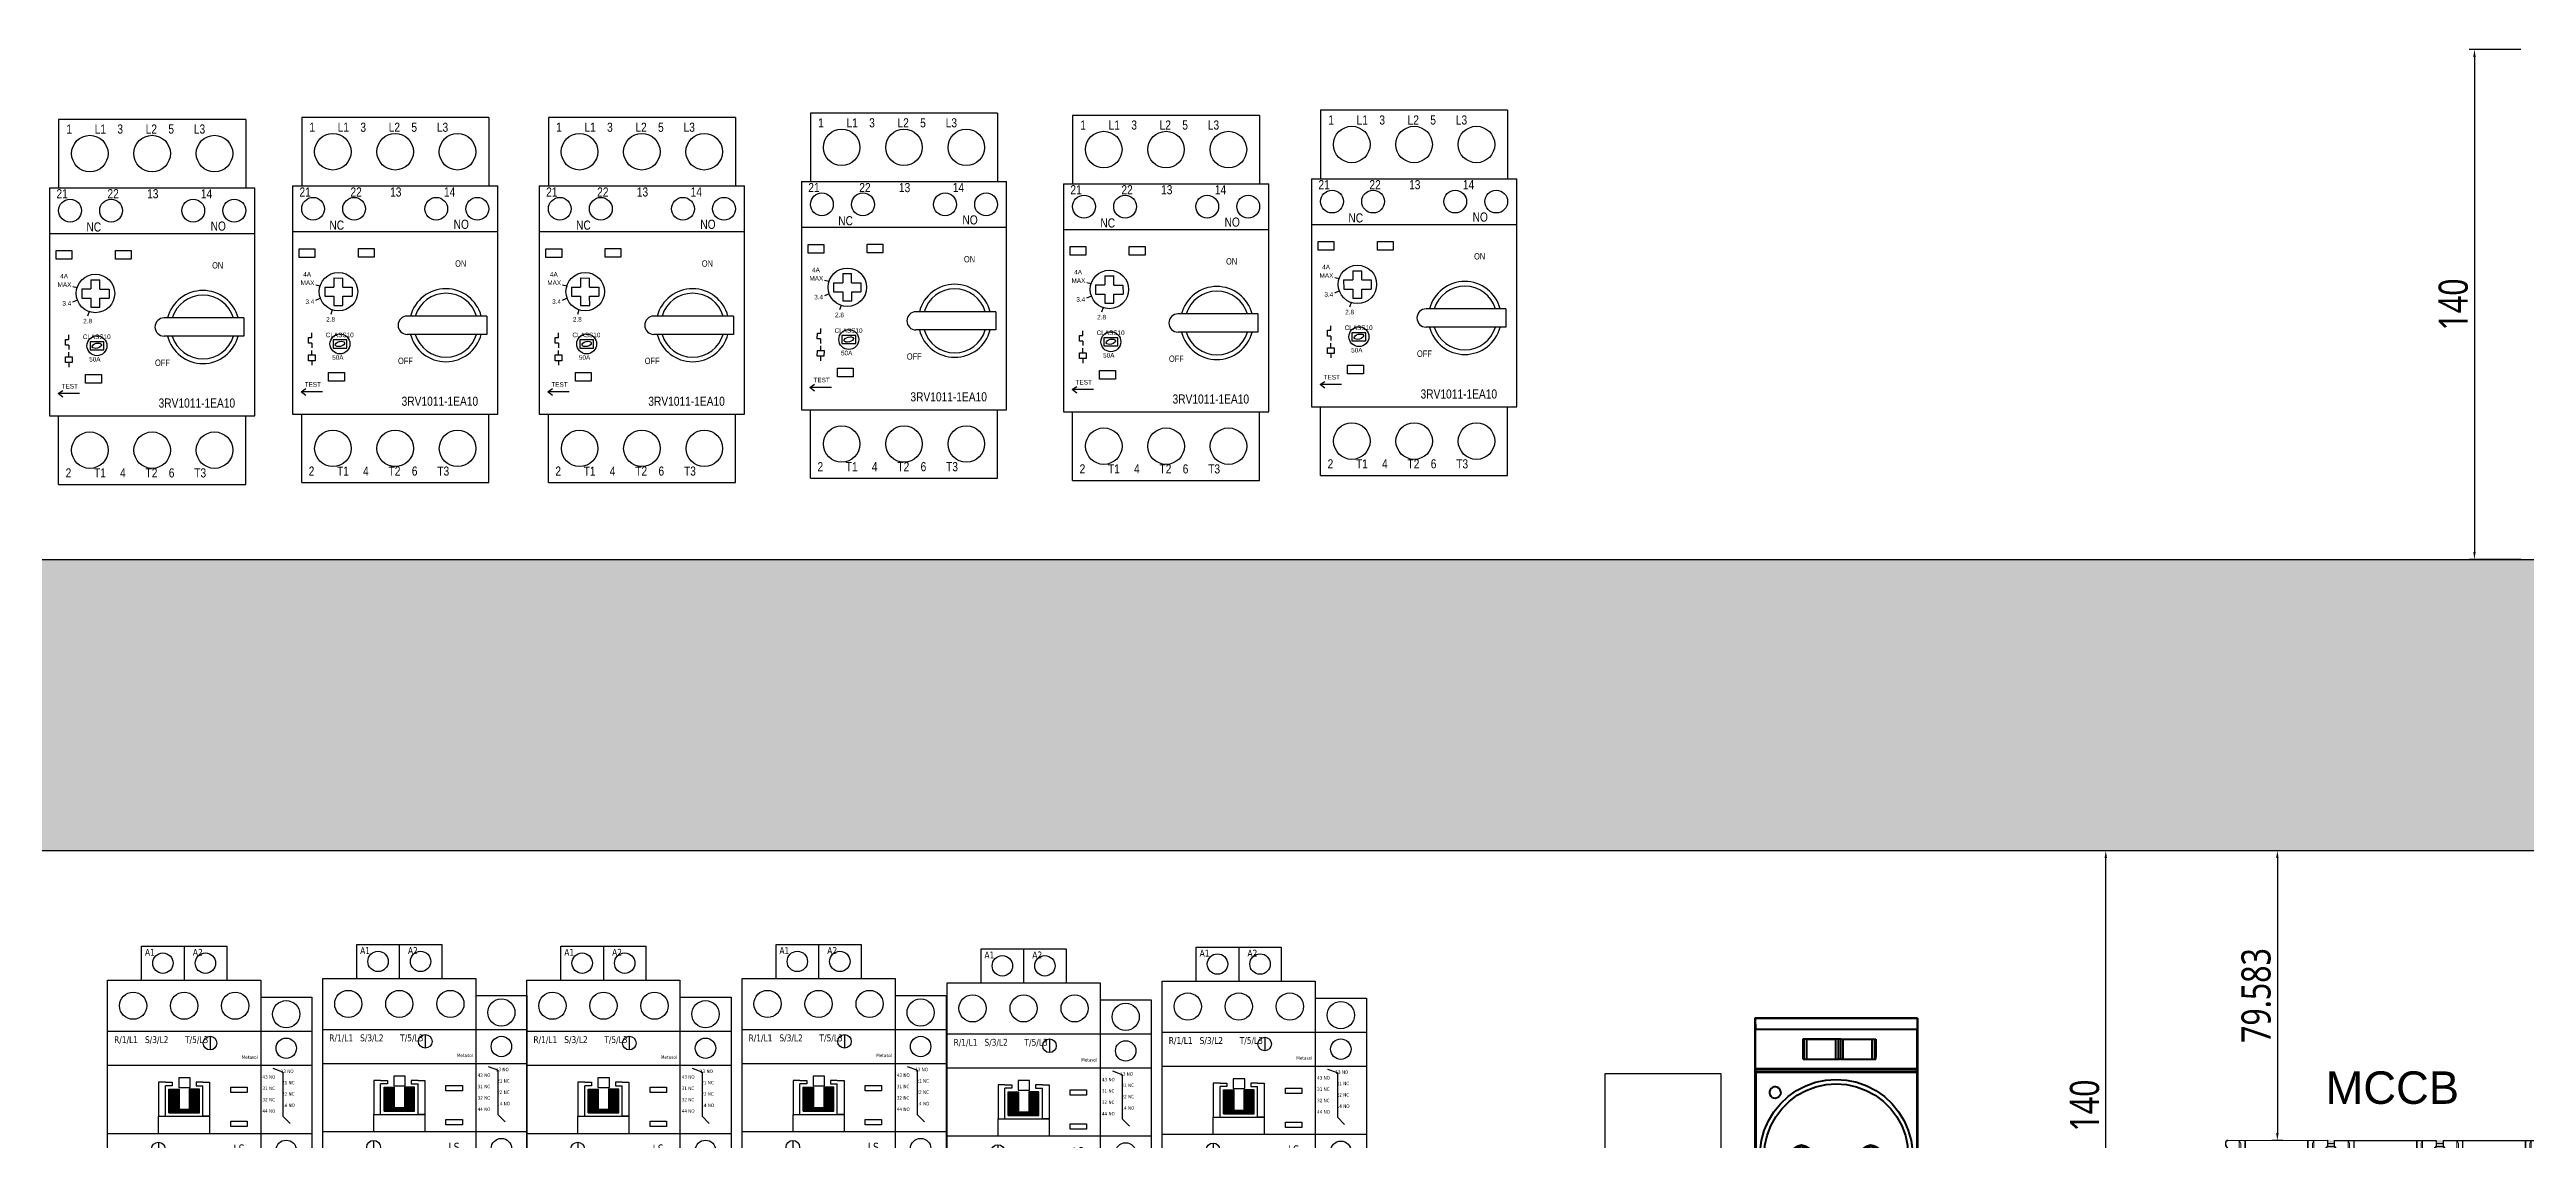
# Model space of a CAD drawing. Header units: millimetres. Extents: x -11 to 1219, y 0 to 1751.
# Drawn here: x 398 to 1079, y 475 to 775 of the extents above; entities that cross this region are included whole.
import ezdxf

# ---------------------------------------------------------------- set-up
doc = ezdxf.new("R2010")
doc.units = ezdxf.units.MM
doc.header["$LTSCALE"] = 10
doc.layers.get('0').update_dxf_attribs({"linetype": 'CONTINUOUS'})
doc.layers.get('Defpoints').update_dxf_attribs({"linetype": 'CONTINUOUS'})
for name, color, linetype in [('1', 7, 'CONTINUOUS'), ('PDF3_Geometry', 7, 'CONTINUOUS'), ('PDF3_Solid Fills', 7, 'CONTINUOUS'), ('PDF3_Text', 7, 'CONTINUOUS'), ('PSYMS', 7, 'CONTINUOUS')]:
    doc.layers.add(name, color=color, linetype=linetype)
doc.layers.add('Visible (ISO)', color=7, linetype='CONTINUOUS', lineweight=50)
doc.styles.add('PDF AdobeCorpID-MyriadBd', font='arial.ttf')
doc.styles.get("Standard").update_dxf_attribs({"font": '', "width": 0.8})
doc.styles.get('Standard').set_extended_font_data('Meiryo UI')
doc.dimstyles.get("Standard").update_dxf_attribs({"dimtxt": 8, "dimasz": 2, "dimexe": 1.5, "dimexo": 1.5, "dimgap": 1.8, "dimtad": 1, "dimdec": 3, "dimdsep": 46, "dimtxsty": 'Standard', "dimcen": 0, "dimclrd": 4, "dimclre": 4, "dimclrt": 4, "dimadec": 0, "dimazin": 0, "dimtfac": 1, "dimtdec": 3, "dimtmove": 0, "dimatfit": 3, "dimfxl": 1, "dimtolj": 1, "dimtzin": 1, "dimarcsym": 0})

msp = doc.modelspace()

# ---------------------------------------------------------------- texts
at = {"attachment_point": 1}
for s, width, gutter_width, heights, insert, char_height in [('{\\f@Arial Unicode MS|b0|i0|c0|p34; 1        L1    3        L2    5       L3}', 48.746258, 15.665, [0], (608.6961, 756.1769), 2.506398), ('{\\f@Arial Unicode MS|b0|i0|c0|p34; 1        L1    3        L2    5       L3}', 48.746258, 15.665, [0], (680.7077, 755.5723), 2.506398), ('{\\f@Arial Unicode MS|b0|i0|c0|p34; 1        L1    3        L2    5       L3}', 48.746258, 15.665, [0], (748.8476, 756.9595), 2.506398), ('{\\f@Arial Unicode MS|b0|i0|c0|p34; 1        L1    3        L2    5       L3}', 48.746258, 15.665, [0], (402.1445, 754.4738), 2.506398), ('{\\f@Arial Unicode MS|b0|i0|c0|p34; 1        L1    3        L2    5       L3}', 48.746258, 15.665, [0], (468.9093, 754.9678), 2.506398), ('{\\f@Arial Unicode MS|b0|i0|c0|p34; 1        L1    3        L2    5       L3}', 48.746258, 15.665, [0], (536.6848, 754.9678), 2.506398), ('{\\f@Arial Unicode MS|b0|i0|c0|p34;21              22          13               14}', 53.542843, 15.665, [0], (400.2019, 736.6993), 2.506398), ('{\\f@Arial Unicode MS|b0|i0|c0|p34;21              22          13               14}', 53.542843, 15.665, [0], (466.9666, 737.1933), 2.506398), ('{\\f@Arial Unicode MS|b0|i0|c0|p34;21              22          13               14}', 53.542843, 15.665, [0], (534.7421, 737.1933), 2.506398), ('{\\f@Arial Unicode MS|b0|i0|c0|p34;21              22          13               14}', 53.542843, 15.665, [0], (606.7534, 738.4025), 2.506398), ('{\\f@Arial Unicode MS|b0|i0|c0|p34;21              22          13               14}', 53.542843, 15.665, [0], (678.765, 737.7978), 2.506398), ('{\\f@Arial Unicode MS|b0|i0|c0|p34;21              22          13               14}', 53.542843, 15.665, [0], (746.9049, 739.185), 2.506398), ('{\\f@Arial Unicode MS|b0|i0|c0|p34;NO}', 1.904355, 15.665, [0], (509.3224, 728.3111), 2.506398), ('{\\f@Arial Unicode MS|b0|i0|c0|p34;NO}', 1.904355, 15.665, [0], (577.0978, 728.3111), 2.506398), ('{\\f@Arial Unicode MS|b0|i0|c0|p34;NC}', 1.904355, 15.665, [0], (614.9839, 729.2878), 2.506398), ('{\\f@Arial Unicode MS|b0|i0|c0|p34;NO}', 1.904355, 15.665, [0], (649.1092, 729.5202), 2.506398), ('{\\f@Arial Unicode MS|b0|i0|c0|p34;NC}', 1.904355, 15.665, [0], (686.9955, 728.6832), 2.506398), ('{\\f@Arial Unicode MS|b0|i0|c0|p34;NO}', 1.904355, 15.665, [0], (721.1207, 728.9156), 2.506398), ('{\\f@Arial Unicode MS|b0|i0|c0|p34;NC}', 1.904355, 15.665, [0], (755.1354, 730.0704), 2.506398), ('{\\f@Arial Unicode MS|b0|i0|c0|p34;NO}', 1.904355, 15.665, [0], (789.2607, 730.3027), 2.506398), ('{\\f@Arial Unicode MS|b0|i0|c0|p34;NC}', 1.904355, 15.665, [0], (408.4324, 727.5847), 2.506398), ('{\\f@Arial Unicode MS|b0|i0|c0|p34;NO}', 1.904355, 15.665, [0], (442.5576, 727.8171), 2.506398), ('{\\f@Arial Unicode MS|b0|i0|c0|p34;NC}', 1.904355, 15.665, [0], (475.1972, 728.0787), 2.506398), ('{\\f@Arial Unicode MS|b0|i0|c0|p34;NC}', 1.904355, 15.665, [0], (542.9726, 728.0787), 2.506398), ('{\\f@Arial Unicode MS|b0|i0|c0|p34;\\H0.4x;                           ON\\H2.5x;    }', 22.897375, 21.9325, [4.3208], (427.6656, 716.6636), 4.386508), ('{\\f@Arial Unicode MS|b0|i0|c0|p34;\\H0.4x;                           ON\\H2.5x;    }', 22.897375, 21.9325, [4.3208], (494.4304, 717.1576), 4.386508), ('{\\f@Arial Unicode MS|b0|i0|c0|p34;\\H0.4x;                           ON\\H2.5x;    }', 22.897375, 21.9325, [4.3208], (562.2058, 717.1576), 4.386508), ('{\\f@Arial Unicode MS|b0|i0|c0|p34;4A}', 1.904355, 15.665, [0], (607.8007, 715.1511), 1.253199), ('{\\f@Arial Unicode MS|b0|i0|c0|p34;\\H0.4x;                           ON\\H2.5x;    }', 22.897375, 21.9325, [4.3208], (634.2172, 718.3667), 4.386508), ('{\\f@Arial Unicode MS|b0|i0|c0|p34;4A}', 1.904355, 15.665, [0], (679.8122, 714.5465), 1.253199), ('{\\f@Arial Unicode MS|b0|i0|c0|p34;\\H0.4x;                           ON\\H2.5x;    }', 22.897375, 21.9325, [4.3208], (706.2287, 717.7621), 4.386508), ('{\\f@Arial Unicode MS|b0|i0|c0|p34;4A}', 1.904355, 15.665, [0], (747.9522, 715.9336), 1.253199), ('{\\f@Arial Unicode MS|b0|i0|c0|p34;\\H0.4x;                           ON\\H2.5x;    }', 22.897375, 21.9325, [4.3208], (774.3686, 719.1492), 4.386508), ('{\\f@Arial Unicode MS|b0|i0|c0|p34;MAX}', 1.904355, 15.665, [0], (400.5242, 711.1283), 1.253199), ('{\\f@Arial Unicode MS|b0|i0|c0|p34;4A}', 1.904355, 15.665, [0], (401.2491, 713.4479), 1.253199), ('{\\f@Arial Unicode MS|b0|i0|c0|p34;MAX}', 1.904355, 15.665, [0], (467.289, 711.6223), 1.253199), ('{\\f@Arial Unicode MS|b0|i0|c0|p34;4A}', 1.904355, 15.665, [0], (468.0139, 713.9419), 1.253199), ('{\\f@Arial Unicode MS|b0|i0|c0|p34;MAX}', 1.904355, 15.665, [0], (535.0645, 711.6223), 1.253199), ('{\\f@Arial Unicode MS|b0|i0|c0|p34;4A}', 1.904355, 15.665, [0], (535.7894, 713.9419), 1.253199), ('{\\f@Arial Unicode MS|b0|i0|c0|p34;MAX}', 1.904355, 15.665, [0], (607.0758, 712.8314), 1.253199), ('{\\f@Arial Unicode MS|b0|i0|c0|p34;MAX}', 1.904355, 15.665, [0], (679.0874, 712.2268), 1.253199), ('{\\f@Arial Unicode MS|b0|i0|c0|p34;MAX}', 1.904355, 15.665, [0], (747.2273, 713.6139), 1.253199), ('{\\f@Arial Unicode MS|b0|i0|c0|p34;3.4}', 1.904355, 15.665, [0], (748.5431, 708.4599), 1.253199), ('{\\f@Arial Unicode MS|b0|i0|c0|p34;3.4}', 1.904355, 15.665, [0], (401.84, 705.9743), 1.253199), ('{\\f@Arial Unicode MS|b0|i0|c0|p34;2.8}', 1.904355, 15.665, [0], (407.5532, 701.0927), 1.253199), ('{\\f@Arial Unicode MS|b0|i0|c0|p34;3.4}', 1.904355, 15.665, [0], (468.6048, 706.4683), 1.253199), ('{\\f@Arial Unicode MS|b0|i0|c0|p34;2.8}', 1.904355, 15.665, [0], (474.3179, 701.5867), 1.253199), ('{\\f@Arial Unicode MS|b0|i0|c0|p34;3.4}', 1.904355, 15.665, [0], (536.3802, 706.4683), 1.253199), ('{\\f@Arial Unicode MS|b0|i0|c0|p34;2.8}', 1.904355, 15.665, [0], (542.0934, 701.5867), 1.253199), ('{\\f@Arial Unicode MS|b0|i0|c0|p34;3.4}', 1.904355, 15.665, [0], (608.3916, 707.6774), 1.253199), ('{\\f@Arial Unicode MS|b0|i0|c0|p34;2.8}', 1.904355, 15.665, [0], (614.1047, 702.7958), 1.253199), ('{\\f@Arial Unicode MS|b0|i0|c0|p34;3.4}', 1.904355, 15.665, [0], (680.4031, 707.0728), 1.253199), ('{\\f@Arial Unicode MS|b0|i0|c0|p34;2.8}', 1.904355, 15.665, [0], (686.1163, 702.1912), 1.253199), ('{\\f@Arial Unicode MS|b0|i0|c0|p34;2.8}', 1.904355, 15.665, [0], (754.2562, 703.5784), 1.253199), ('{\\f@Arial Unicode MS|b0|i0|c0|p34;CLASS10}', 1.904355, 15.665, [0], (407.4241, 696.8011), 1.253199), ('{\\f@Arial Unicode MS|b0|i0|c0|p34;CLASS10}', 1.904355, 15.665, [0], (474.1889, 697.2951), 1.253199), ('{\\f@Arial Unicode MS|b0|i0|c0|p34;CLASS10}', 1.904355, 15.665, [0], (541.9643, 697.2951), 1.253199), ('{\\f@Arial Unicode MS|b0|i0|c0|p34;CLASS10}', 1.904355, 15.665, [0], (613.9757, 698.5042), 1.253199), ('{\\f@Arial Unicode MS|b0|i0|c0|p34;CLASS10}', 1.904355, 15.665, [0], (685.9872, 697.8996), 1.253199), ('{\\f@Arial Unicode MS|b0|i0|c0|p34;CLASS10}', 1.904355, 15.665, [0], (754.1272, 699.2868), 1.253199), ('{\\f@Arial Unicode MS|b0|i0|c0|p34;50A}', 1.904355, 15.665, [0], (409.1986, 690.6166), 1.253199), ('{\\f@Arial Unicode MS|b0|i0|c0|p34;\\H0.4x;OFF                    \\H2.5x;    }', 22.897375, 21.9325, [4.3208], (427.2775, 689.9234), 4.386508), ('{\\f@Arial Unicode MS|b0|i0|c0|p34;50A}', 1.904355, 15.665, [0], (475.9634, 691.1106), 1.253199), ('{\\f@Arial Unicode MS|b0|i0|c0|p34;\\H0.4x;OFF                    \\H2.5x;    }', 22.897375, 21.9325, [4.3208], (494.0423, 690.4174), 4.386508), ('{\\f@Arial Unicode MS|b0|i0|c0|p34;50A}', 1.904355, 15.665, [0], (543.7389, 691.1106), 1.253199), ('{\\f@Arial Unicode MS|b0|i0|c0|p34;\\H0.4x;OFF                    \\H2.5x;    }', 22.897375, 21.9325, [4.3208], (561.8178, 690.4174), 4.386508), ('{\\f@Arial Unicode MS|b0|i0|c0|p34;50A}', 1.904355, 15.665, [0], (615.7502, 692.3198), 1.253199), ('{\\f@Arial Unicode MS|b0|i0|c0|p34;\\H0.4x;OFF                    \\H2.5x;    }', 22.897375, 21.9325, [4.3208], (633.8291, 691.6265), 4.386508), ('{\\f@Arial Unicode MS|b0|i0|c0|p34;50A}', 1.904355, 15.665, [0], (687.7617, 691.7151), 1.253199), ('{\\f@Arial Unicode MS|b0|i0|c0|p34;\\H0.4x;OFF                    \\H2.5x;    }', 22.897375, 21.9325, [4.3208], (705.8407, 691.0219), 4.386508), ('{\\f@Arial Unicode MS|b0|i0|c0|p34;50A}', 1.904355, 15.665, [0], (755.9017, 693.1023), 1.253199), ('{\\f@Arial Unicode MS|b0|i0|c0|p34;\\H0.4x;OFF                    \\H2.5x;    }', 22.897375, 21.9325, [4.3208], (773.9806, 692.409), 4.386508), ('{\\f@Arial Unicode MS|b0|i0|c0|p34;TEST}', 1.904355, 15.665, [0], (401.6406, 683.2113), 1.253199), ('{\\f@Arial Unicode MS|b0|i0|c0|p34;TEST}', 1.904355, 15.665, [0], (468.4054, 683.7053), 1.253199), ('{\\f@Arial Unicode MS|b0|i0|c0|p34;TEST}', 1.904355, 15.665, [0], (536.1808, 683.7053), 1.253199), ('{\\f@Arial Unicode MS|b0|i0|c0|p34;TEST}', 1.904355, 15.665, [0], (608.1922, 684.9144), 1.253199), ('{\\f@Arial Unicode MS|b0|i0|c0|p34;3RV1011-1EA10}', 1.904355, 15.665, [0], (634.8173, 680.9284), 2.506398), ('{\\f@Arial Unicode MS|b0|i0|c0|p34;TEST}', 1.904355, 15.665, [0], (680.2037, 684.3098), 1.253199), ('{\\f@Arial Unicode MS|b0|i0|c0|p34;TEST}', 1.904355, 15.665, [0], (748.3436, 685.6969), 1.253199), ('{\\f@Arial Unicode MS|b0|i0|c0|p34;3RV1011-1EA10}', 1.904355, 15.665, [0], (774.9688, 681.7109), 2.506398), ('{\\f@Arial Unicode MS|b0|i0|c0|p34;3RV1011-1EA10}', 1.904355, 15.665, [0], (428.2657, 679.2253), 2.506398), ('{\\f@Arial Unicode MS|b0|i0|c0|p34;3RV1011-1EA10}', 1.904355, 15.665, [0], (495.0305, 679.7193), 2.506398), ('{\\f@Arial Unicode MS|b0|i0|c0|p34;3RV1011-1EA10}', 1.904355, 15.665, [0], (562.806, 679.7193), 2.506398), ('{\\f@Arial Unicode MS|b0|i0|c0|p34;3RV1011-1EA10}', 1.904355, 15.665, [0], (706.8289, 680.3238), 2.506398), ('{\\f@Arial Unicode MS|b0|i0|c0|p34;2        T1     4       T2    6       T3}', 48.746258, 15.665, [0], (402.7301, 660.042), 2.506398), ('{\\f@Arial Unicode MS|b0|i0|c0|p34;2        T1     4       T2    6       T3}', 48.746258, 15.665, [0], (469.4949, 660.536), 2.506398), ('{\\f@Arial Unicode MS|b0|i0|c0|p34;2        T1     4       T2    6       T3}', 48.746258, 15.665, [0], (537.2703, 660.536), 2.506398), ('{\\f@Arial Unicode MS|b0|i0|c0|p34;2        T1     4       T2    6       T3}', 48.746258, 15.665, [0], (609.2817, 661.7451), 2.506398), ('{\\f@Arial Unicode MS|b0|i0|c0|p34;2        T1     4       T2    6       T3}', 48.746258, 15.665, [0], (681.2932, 661.1405), 2.506398), ('{\\f@Arial Unicode MS|b0|i0|c0|p34;2        T1     4       T2    6       T3}', 48.746258, 15.665, [0], (749.4332, 662.5277), 2.506398)]:
    msp.add_mtext_dynamic_manual_height_columns(s, width=width, gutter_width=gutter_width, heights=heights, dxfattribs=dict(at, insert=insert, char_height=char_height))

# ---------------------------------------------------------------- blocks, each defined once
blk = doc.blocks.new('*D37')
at = {"layer": '1', "color": 4, "lineweight": -2, "transparency": 16777216}
for p, q in [((1077.29, 775.04), (1063.01, 775.04)), ((1064.51, 773.04), (1064.51, 637.04)), ((1077.29, 635.04), (1063.01, 635.04))]:
    blk.add_line(p, q, dxfattribs=at)
at = {"layer": '1', "color": 4, "transparency": 16777216}
for points in [[(1064.17, 773.04), (1064.84, 773.04), (1064.51, 775.04)], [(1064.17, 637.04), (1064.84, 637.04), (1064.51, 635.04)]]:
    blk.add_solid(points, dxfattribs=at)
at = {"layer": 'Defpoints', "color": 0, "transparency": 16777216}
for p in [(1078.79, 775.04), (1064.51, 635.04), (1078.79, 635.04)]:
    blk.add_point(p, dxfattribs=at)
at = {"layer": '1', "color": 4, "transparency": 16777216, "insert": (1058.71, 705.04), "char_height": 8, "attachment_point": 5, "rotation": 90}
blk.add_mtext('\\A1;140', dxfattribs=at)
blk = doc.blocks.new('*D200')
at = {"layer": 'Defpoints', "color": 0, "transparency": 16777216}
for p in [(1013.35, 555.04), (1010.36, 475.46), (1013.35, 475.46)]:
    blk.add_point(p, dxfattribs=at)
at = {"layer": 'PSYMS', "color": 4, "lineweight": -2, "transparency": 16777216}
for p, q in [((1011.85, 555.04), (1008.86, 555.04)), ((1010.36, 553.04), (1010.36, 477.46)), ((1011.85, 475.46), (1008.86, 475.46))]:
    blk.add_line(p, q, dxfattribs=at)
at = {"layer": 'PSYMS', "color": 4, "transparency": 16777216}
for points in [[(1010.02, 553.04), (1010.69, 553.04), (1010.36, 555.04)], [(1010.02, 477.46), (1010.69, 477.46), (1010.36, 475.46)]]:
    blk.add_solid(points, dxfattribs=at)
at = {"layer": 'PSYMS', "color": 4, "transparency": 16777216, "insert": (1004.56, 515.25), "char_height": 8, "attachment_point": 5, "rotation": 90}
blk.add_mtext('\\A1;79.583', dxfattribs=at)
blk = doc.blocks.new('MCCB')
at = {"layer": 'PDF3_Solid Fills', "true_color": 0xffffff, "transparency": 33554559}
h = blk.add_hatch(color=7, dxfattribs=at)
h.paths.add_polyline_path([(0.001, -3.443), (0.001, -3.459)], flags=0)
h.paths.add_polyline_path([(-0.011, -3.472), (-0.687, -3.472), (-0.687, -3.431), (-0.736, -3.431), (-0.736, -3.472), (-1.425, -3.472), (-1.425, -3.432), (-1.472, -3.432), (-1.472, -3.473), (-2.148, -3.472)], flags=0)
h.paths.add_polyline_path([(-2.161, -3.459), (-2.161, -3.443)], flags=0)
h.paths.add_polyline_path([(-2.186, -3.343), (-2.186, -0.129)], flags=0)
h.paths.add_polyline_path([(-2.161, -0.029), (-2.161, -0.013)], flags=0)
h.paths.add_polyline_path([(-2.148, 0), (-1.472, 0.001), (-1.472, -0.04), (-1.425, -0.04), (-1.425, 0), (-0.736, 0), (-0.736, -0.041), (-0.687, -0.041), (-0.687, 0), (-0.011, 0)], flags=0)
h.paths.add_polyline_path([(0.001, -0.013), (0.001, -0.029)], flags=0)
h.paths.add_polyline_path([(0.026, -0.129), (0.026, -3.343)], flags=0)
at = {"layer": 'PDF3_Solid Fills', "transparency": 33554559}
for points in [[(-0.398, -0.606), (-0.373, -0.606), (-0.373, -0.615), (-0.408, -0.615), (-0.408, -0.564), (-0.398, -0.564)], [(-0.314, -0.564), (-0.304, -0.564), (-0.304, -0.615), (-0.314, -0.615), (-0.334, -0.579), (-0.334, -0.579), (-0.334, -0.615), (-0.344, -0.615), (-0.344, -0.564), (-0.333, -0.564), (-0.314, -0.6), (-0.314, -0.6)], [(-0.257, -0.573), (-0.283, -0.573), (-0.283, -0.584), (-0.259, -0.584), (-0.259, -0.593), (-0.283, -0.593), (-0.283, -0.606), (-0.256, -0.606), (-0.256, -0.615), (-0.293, -0.615), (-0.293, -0.564), (-0.257, -0.564)], [(-0.508, -1.331), (-0.501, -1.331), (-0.511, -1.364), (-0.518, -1.364), (-0.528, -1.331), (-0.521, -1.331), (-0.515, -1.356), (-0.514, -1.356)], [(-0.182, -1.299), (-0.189, -1.299), (-0.189, -1.267), (-0.189, -1.267), (-0.196, -1.299), (-0.204, -1.299), (-0.21, -1.267), (-0.211, -1.267), (-0.211, -1.299), (-0.218, -1.299), (-0.218, -1.26), (-0.206, -1.26), (-0.2, -1.291), (-0.2, -1.291), (-0.193, -1.26), (-0.182, -1.26)], [(-0.106, -1.364), (-0.112, -1.364), (-0.112, -1.331), (-0.106, -1.331), (-0.106, -1.349), (-0.098, -1.339), (-0.091, -1.339), (-0.099, -1.349), (-0.09, -1.364), (-0.098, -1.364), (-0.103, -1.354), (-0.106, -1.356)], [(-0.07, -1.331), (-0.063, -1.331), (-0.074, -1.364), (-0.08, -1.364), (-0.091, -1.331), (-0.084, -1.331), (-0.077, -1.356), (-0.077, -1.356)], [(-1.966, -1.472), (-1.972, -1.472), (-1.972, -1.439), (-1.95, -1.439), (-1.95, -1.445), (-1.966, -1.445), (-1.966, -1.452), (-1.952, -1.452), (-1.952, -1.458), (-1.966, -1.458)], [(-2.017, -1.554), (-2.01, -1.554), (-2.021, -1.587), (-2.027, -1.587), (-2.038, -1.554), (-2.031, -1.554), (-2.024, -1.579), (-2.024, -1.579)], [(-1.944, -1.63), (-1.944, -1.63), (-1.95, -1.604), (-1.958, -1.604), (-1.947, -1.638), (-1.941, -1.638), (-1.93, -1.604), (-1.937, -1.604)], [(-1.937, -1.655), (-1.93, -1.655), (-1.941, -1.688), (-1.947, -1.688), (-1.958, -1.655), (-1.95, -1.655), (-1.944, -1.68), (-1.944, -1.68)], [(-1.577, -1.579), (-1.574, -1.577), (-1.568, -1.587), (-1.561, -1.587), (-1.569, -1.572), (-1.561, -1.563), (-1.569, -1.563), (-1.577, -1.572), (-1.577, -1.554), (-1.583, -1.554), (-1.583, -1.587), (-1.577, -1.587)], [(-1.577, -1.638), (-1.583, -1.638), (-1.583, -1.604), (-1.577, -1.604), (-1.577, -1.622), (-1.569, -1.613), (-1.561, -1.613), (-1.569, -1.622), (-1.561, -1.638), (-1.568, -1.638), (-1.574, -1.627), (-1.577, -1.63)], [(-1.577, -1.688), (-1.583, -1.688), (-1.583, -1.655), (-1.577, -1.655), (-1.577, -1.673), (-1.569, -1.663), (-1.561, -1.663), (-1.569, -1.673), (-1.561, -1.688), (-1.568, -1.688), (-1.574, -1.677), (-1.577, -1.68)], [(-2.017, -1.705), (-2.01, -1.705), (-2.021, -1.738), (-2.027, -1.738), (-2.038, -1.705), (-2.031, -1.705), (-2.024, -1.73), (-2.024, -1.73)], [(-2.023, -1.831), (-2.024, -1.831), (-2.03, -1.806), (-2.037, -1.806), (-2.027, -1.839), (-2.02, -1.839), (-2.01, -1.806), (-2.017, -1.806)], [(-1.937, -1.756), (-1.93, -1.756), (-1.941, -1.789), (-1.947, -1.789), (-1.958, -1.756), (-1.95, -1.756), (-1.944, -1.781), (-1.944, -1.781)], [(-1.577, -1.731), (-1.574, -1.728), (-1.568, -1.738), (-1.561, -1.738), (-1.569, -1.723), (-1.561, -1.714), (-1.569, -1.714), (-1.577, -1.723), (-1.577, -1.705), (-1.583, -1.705), (-1.583, -1.738), (-1.577, -1.738)], [(-1.577, -1.789), (-1.583, -1.789), (-1.583, -1.756), (-1.577, -1.756), (-1.577, -1.774), (-1.569, -1.764), (-1.561, -1.764), (-1.569, -1.774), (-1.561, -1.789), (-1.568, -1.789), (-1.574, -1.778), (-1.577, -1.781)], [(-1.577, -1.832), (-1.574, -1.829), (-1.568, -1.839), (-1.561, -1.839), (-1.569, -1.824), (-1.561, -1.815), (-1.569, -1.815), (-1.577, -1.824), (-1.577, -1.806), (-1.583, -1.806), (-1.583, -1.839), (-1.577, -1.839)], [(-2.017, -1.856), (-2.01, -1.856), (-2.021, -1.889), (-2.027, -1.889), (-2.038, -1.856), (-2.031, -1.856), (-2.024, -1.881), (-2.024, -1.881)], [(-1.995, -1.987), (-1.995, -2.002), (-2.002, -2.002), (-2.002, -1.969), (-1.995, -1.969), (-1.995, -1.981), (-1.983, -1.981), (-1.983, -1.969), (-1.976, -1.969), (-1.976, -2.002), (-1.983, -2.002), (-1.983, -1.987)], [(-1.954, -1.983), (-1.954, -1.977), (-1.973, -1.977), (-1.973, -1.982), (-1.961, -1.982), (-1.973, -1.997), (-1.973, -2.002), (-1.953, -2.002), (-1.953, -1.997), (-1.965, -1.997)], [(-1.577, -1.89), (-1.583, -1.89), (-1.583, -1.856), (-1.577, -1.856), (-1.577, -1.874), (-1.569, -1.865), (-1.561, -1.865), (-1.569, -1.875), (-1.561, -1.89), (-1.568, -1.89), (-1.574, -1.879), (-1.577, -1.882)], [(-1.903, -2.158), (-1.903, -2.127), (-1.896, -2.127), (-1.896, -2.153), (-1.887, -2.153), (-1.887, -2.158)], [(-1.78, -2.169), (-1.789, -2.169), (-1.794, -2.193), (-1.794, -2.193), (-1.799, -2.169), (-1.808, -2.169), (-1.808, -2.199), (-1.803, -2.199), (-1.803, -2.174), (-1.803, -2.174), (-1.797, -2.199), (-1.791, -2.199), (-1.786, -2.174), (-1.786, -2.174), (-1.786, -2.199), (-1.78, -2.199)], [(-1.697, -2.169), (-1.719, -2.169), (-1.719, -2.199), (-1.697, -2.199), (-1.697, -2.194), (-1.713, -2.194), (-1.713, -2.186), (-1.699, -2.186), (-1.699, -2.181), (-1.713, -2.181), (-1.713, -2.174), (-1.697, -2.174)], [(-1.694, -2.089), (-1.71, -2.089), (-1.71, -2.096), (-1.695, -2.096), (-1.695, -2.101), (-1.71, -2.101), (-1.71, -2.109), (-1.693, -2.109), (-1.693, -2.115), (-1.716, -2.115), (-1.716, -2.084), (-1.694, -2.084)], [(-1.655, -2.19), (-1.655, -2.19), (-1.667, -2.169), (-1.673, -2.169), (-1.673, -2.199), (-1.667, -2.199), (-1.667, -2.177), (-1.667, -2.177), (-1.655, -2.199), (-1.649, -2.199), (-1.649, -2.169), (-1.655, -2.169)], [(-1.642, -2.158), (-1.648, -2.136), (-1.642, -2.136), (-1.639, -2.152), (-1.639, -2.152), (-1.636, -2.136), (-1.63, -2.136), (-1.638, -2.166), (-1.644, -2.166)], [(-1.628, -2.189), (-1.625, -2.186), (-1.616, -2.199), (-1.608, -2.199), (-1.621, -2.181), (-1.609, -2.169), (-1.617, -2.169), (-1.628, -2.181), (-1.628, -2.169), (-1.634, -2.169), (-1.634, -2.199), (-1.628, -2.199)], [(-1.907, -2.922), (-1.883, -2.922), (-1.883, -2.931), (-1.917, -2.931), (-1.917, -2.88), (-1.907, -2.88)]]:
    blk.add_hatch(color=256, dxfattribs=at).paths.add_polyline_path(points)
at = {"layer": 'PDF3_Solid Fills', "true_color": 0xffffff, "transparency": 33554559}
for points in [[(-1.957, -1.334), (-1.945, -1.277), (-1.927, -1.277), (-1.925, -1.32), (-1.904, -1.277), (-1.887, -1.277), (-1.899, -1.334), (-1.911, -1.334), (-1.9, -1.288), (-1.922, -1.334), (-1.934, -1.334), (-1.936, -1.288), (-1.946, -1.334)], [(-1.665, -1.278), (-1.676, -1.278), (-1.689, -1.335), (-1.675, -1.335), (-1.663, -1.278)]]:
    blk.add_hatch(color=7, dxfattribs=at).paths.add_polyline_path(points)
h = blk.add_hatch(color=7, dxfattribs=at)
h.paths.add_polyline_path([(-1.86, -1.321), (-1.848, -1.321)], flags=0)
h.paths.add_polyline_path([(-1.858, -1.332, 0.143208), (-1.848, -1.321)], flags=0)
h.paths.add_polyline_path([(-1.846, -1.313, 0.00106), (-1.846, -1.315)], flags=0)
h.paths.add_polyline_path([(-1.847, -1.316), (-1.875, -1.316)], flags=0)
h.paths.add_polyline_path([(-1.873, -1.308), (-1.857, -1.308)], flags=0)
at = {"layer": 'PDF3_Solid Fills', "true_color": 0x1d407e, "transparency": 33554559}
h = blk.add_hatch(color=156, dxfattribs=at)
h.paths.add_polyline_path([(-1.788, -1.23, 0.413689), (-1.817, -1.201)], flags=0)
h.paths.add_polyline_path([(-1.817, -1.26, 0.414085), (-1.788, -1.23)], flags=0)
h.paths.add_polyline_path([(-1.847, -1.23, 0.41329), (-1.817, -1.26)], flags=0)
h.paths.add_polyline_path([(-1.817, -1.201, 0.414085), (-1.847, -1.23)], flags=0)
at = {"layer": 'PDF3_Solid Fills', "true_color": 0xffffff, "transparency": 33554559}
h = blk.add_hatch(color=7, dxfattribs=at)
h.paths.add_polyline_path([(-1.824, -1.334, 0.008902), (-1.828, -1.334)], flags=0)
h.paths.add_polyline_path([(-1.831, -1.335, 0.011922), (-1.828, -1.334)], flags=0)
h.paths.add_polyline_path([(-1.839, -1.322), (-1.834, -1.3), (-1.84, -1.3), (-1.838, -1.292), (-1.833, -1.292), (-1.83, -1.28), (-1.819, -1.28), (-1.821, -1.292), (-1.815, -1.292), (-1.817, -1.3), (-1.823, -1.3), (-1.828, -1.323)], flags=0)
h.paths.add_polyline_path([(-1.825, -1.326), (-1.822, -1.326), (-1.824, -1.334)], flags=0)
h = blk.add_hatch(color=7, dxfattribs=at)
h.paths.add_polyline_path([(-1.799, -1.334, 0.108991), (-1.792, -1.329)], flags=0)
h.paths.add_polyline_path([(-1.795, -1.308, 0.009339), (-1.8, -1.309)], flags=0)
h.paths.add_polyline_path([(-1.801, -1.304), (-1.801, -1.305), (-1.812, -1.305), (-1.812, -1.304)], flags=0)
h.paths.add_polyline_path([(-1.805, -1.294, 0.19658), (-1.812, -1.304)], flags=0)
h.paths.add_polyline_path([(-1.776, -1.302), (-1.781, -1.326)], flags=0)
h.paths.add_polyline_path([(-1.78, -1.332), (-1.78, -1.334), (-1.792, -1.334)], flags=0)
h.paths.add_polyline_path([(-1.796, -1.315, 0.048532), (-1.789, -1.313)], flags=0)
h.paths.add_polyline_path([(-1.796, -1.315, 0.002804), (-1.8, -1.316)], flags=0)
h.paths.add_polyline_path([(-1.79, -1.317), (-1.789, -1.313)], flags=0)
h = blk.add_hatch(color=7, dxfattribs=at)
h.paths.add_polyline_path([(-1.769, -1.322), (-1.771, -1.322), (-1.774, -1.333), (-1.772, -1.333)], flags=0)
h.paths.add_polyline_path([(-1.772, -1.333, 0.066115), (-1.761, -1.335)], flags=0)
h.paths.add_polyline_path([(-1.741, -1.305), (-1.74, -1.305), (-1.736, -1.295), (-1.739, -1.294)], flags=0)
at = {"layer": 'PDF3_Solid Fills', "transparency": 33554559}
h = blk.add_hatch(color=256, dxfattribs=at)
h.paths.add_polyline_path([(-0.637, -1.353), (-0.637, -1.331), (-0.63, -1.331), (-0.63, -1.352)], flags=0)
h.paths.add_polyline_path([(-0.618, -1.353), (-0.618, -1.331), (-0.611, -1.331), (-0.611, -1.352)], flags=0)
h = blk.add_hatch(color=256, dxfattribs=at)
h.paths.add_polyline_path([(-0.587, -1.364), (-0.593, -1.364)], flags=0)
h.paths.add_polyline_path([(-0.582, -1.338), (-0.598, -1.338), (-0.598, -1.332), (-0.575, -1.332), (-0.575, -1.337)], flags=0)
h = blk.add_hatch(color=256, dxfattribs=at)
h.paths.add_polyline_path([(-0.574, -1.355), (-0.568, -1.355)], flags=0)
h.paths.add_polyline_path([(-0.568, -1.35), (-0.573, -1.35), (-0.571, -1.332), (-0.554, -1.332), (-0.554, -1.337), (-0.567, -1.337), (-0.568, -1.344)], flags=0)
h = blk.add_hatch(color=256, dxfattribs=at)
h.paths.add_polyline_path([(-0.251, -1.353), (-0.251, -1.331), (-0.244, -1.331), (-0.244, -1.352)], flags=0)
h.paths.add_polyline_path([(-0.232, -1.353), (-0.232, -1.331), (-0.225, -1.331), (-0.225, -1.352)], flags=0)
h = blk.add_hatch(color=256, dxfattribs=at)
h.paths.add_polyline_path([(-0.176, -1.364), (-0.182, -1.364), (-0.182, -1.349)], flags=0)
h.paths.add_polyline_path([(-0.19, -1.349), (-0.19, -1.364), (-0.196, -1.364), (-0.196, -1.349)], flags=0)
h.paths.add_polyline_path([(-0.204, -1.349), (-0.204, -1.364), (-0.21, -1.364), (-0.21, -1.339), (-0.204, -1.339), (-0.204, -1.343), (-0.204, -1.343)], flags=0)
h.paths.add_polyline_path([(-0.176, -1.347), (-0.176, -1.364)], flags=0)
h = blk.add_hatch(color=256, dxfattribs=at)
h.paths.add_polyline_path([(-0.166, -1.343), (-0.166, -1.343)], flags=0)
h.paths.add_polyline_path([(-0.166, -1.361), (-0.166, -1.361), (-0.166, -1.374), (-0.172, -1.374), (-0.172, -1.339), (-0.166, -1.339), (-0.166, -1.343)], flags=0)
at = {"layer": 'PDF3_Solid Fills', "true_color": 0x1d407e, "transparency": 33554559}
h = blk.add_hatch(color=156, dxfattribs=at)
h.paths.add_polyline_path([(-0.1, -1.224, 0.413689), (-0.13, -1.194)], flags=0)
h.paths.add_polyline_path([(-0.13, -1.253, 0.41329), (-0.1, -1.224)], flags=0)
h.paths.add_polyline_path([(-0.159, -1.223, 0.41329), (-0.13, -1.253)], flags=0)
h.paths.add_polyline_path([(-0.13, -1.194, 0.41329), (-0.159, -1.223)], flags=0)
at = {"layer": 'PDF3_Solid Fills', "transparency": 33554559}
h = blk.add_hatch(color=256, dxfattribs=at)
h.paths.add_polyline_path([(-0.095, -1.26), (-0.077, -1.26)], flags=0)
h.paths.add_polyline_path([(-0.079, -1.299), (-0.095, -1.299), (-0.095, -1.26)], flags=0)
h.paths.add_polyline_path([(-0.087, -1.276), (-0.078, -1.276)], flags=0)
h.paths.add_polyline_path([(-0.079, -1.267), (-0.087, -1.267), (-0.087, -1.276)], flags=0)
h.paths.add_polyline_path([(-0.087, -1.293), (-0.078, -1.293)], flags=0)
h.paths.add_polyline_path([(-0.078, -1.282), (-0.087, -1.282), (-0.087, -1.293)], flags=0)
h = blk.add_hatch(color=256, dxfattribs=at)
h.paths.add_polyline_path([(-2.067, -1.466), (-2.053, -1.466), (-2.053, -1.472), (-2.074, -1.472)], flags=0)
h.paths.add_polyline_path([(-2.068, -1.451), (-2.074, -1.451)], flags=0)
h = blk.add_hatch(color=256, dxfattribs=at)
h.paths.add_polyline_path([(-2.051, -1.463), (-2.045, -1.463)], flags=0)
h.paths.add_polyline_path([(-2.045, -1.458), (-2.05, -1.458), (-2.048, -1.44), (-2.031, -1.44), (-2.031, -1.445), (-2.044, -1.445), (-2.045, -1.452)], flags=0)
h = blk.add_hatch(color=256, dxfattribs=at)
h.paths.add_polyline_path([(-2.051, -1.526), (-2.051, -1.503), (-2.044, -1.503), (-2.044, -1.525)], flags=0)
h.paths.add_polyline_path([(-2.032, -1.525), (-2.032, -1.503), (-2.025, -1.503), (-2.025, -1.525)], flags=0)
h = blk.add_hatch(color=256, dxfattribs=at)
h.paths.add_polyline_path([(-1.998, -1.472), (-2.005, -1.472), (-1.994, -1.439), (-1.986, -1.439), (-1.975, -1.472), (-1.982, -1.472), (-1.984, -1.465), (-1.996, -1.465)], flags=0)
h.paths.add_polyline_path([(-1.994, -1.459), (-1.986, -1.459), (-1.99, -1.446), (-1.99, -1.446)], flags=0)
h = blk.add_hatch(color=256, dxfattribs=at)
h.paths.add_polyline_path([(-1.94, -1.407), (-1.95, -1.407), (-1.935, -1.363), (-1.925, -1.363), (-1.91, -1.407), (-1.919, -1.407), (-1.922, -1.398), (-1.937, -1.398)], flags=0)
h.paths.add_polyline_path([(-1.935, -1.391), (-1.924, -1.391), (-1.93, -1.373), (-1.93, -1.373)], flags=0)
h = blk.add_hatch(color=256, dxfattribs=at)
h.paths.add_polyline_path([(-1.902, -1.363), (-1.882, -1.363)], flags=0)
h.paths.add_polyline_path([(-1.885, -1.407), (-1.902, -1.407), (-1.902, -1.363)], flags=0)
h.paths.add_polyline_path([(-1.894, -1.38), (-1.884, -1.38)], flags=0)
h.paths.add_polyline_path([(-1.884, -1.371), (-1.894, -1.371), (-1.894, -1.38)], flags=0)
h.paths.add_polyline_path([(-1.894, -1.4), (-1.883, -1.4)], flags=0)
h.paths.add_polyline_path([(-1.883, -1.388), (-1.894, -1.388), (-1.894, -1.4)], flags=0)
h = blk.add_hatch(color=256, dxfattribs=at)
h.paths.add_polyline_path([(-1.793, -1.4), (-1.775, -1.4), (-1.775, -1.407), (-1.803, -1.407)], flags=0)
h.paths.add_polyline_path([(-1.795, -1.379), (-1.802, -1.379)], flags=0)
h = blk.add_hatch(color=256, dxfattribs=at)
h.paths.add_polyline_path([(-1.724, -1.382), (-1.723, -1.382)], flags=0)
h.paths.add_polyline_path([(-1.726, -1.378), (-1.734, -1.378)], flags=0)
h.paths.add_polyline_path([(-1.712, -1.384), (-1.712, -1.384)], flags=0)
h.paths.add_polyline_path([(-1.735, -1.394), (-1.727, -1.394), (-1.727, -1.394)], flags=0)
h.paths.add_polyline_path([(-1.724, -1.388), (-1.724, -1.382)], flags=0)
h = blk.add_hatch(color=256, dxfattribs=at)
h.paths.add_polyline_path([(-1.576, -1.462), (-1.576, -1.462), (-1.582, -1.462)], flags=0)
h.paths.add_polyline_path([(-1.565, -1.455), (-1.565, -1.455)], flags=0)
h.paths.add_polyline_path([(-1.582, -1.45), (-1.576, -1.45)], flags=0)
h.paths.add_polyline_path([(-1.573, -1.453), (-1.574, -1.453), (-1.574, -1.458)], flags=0)
h = blk.add_hatch(color=256, dxfattribs=at)
h.paths.add_polyline_path([(-1.55, -1.472), (-1.557, -1.472), (-1.557, -1.439), (-1.542, -1.439)], flags=0)
h.paths.add_polyline_path([(-1.543, -1.46), (-1.55, -1.46), (-1.55, -1.472)], flags=0)
h.paths.add_polyline_path([(-1.545, -1.444), (-1.55, -1.444), (-1.55, -1.454), (-1.544, -1.454)], flags=0)
h = blk.add_hatch(color=256, dxfattribs=at)
h.paths.add_polyline_path([(-2.085, -1.625), (-2.089, -1.625), (-2.089, -1.605), (-2.096, -1.605), (-2.107, -1.625), (-2.107, -1.63), (-2.095, -1.63), (-2.095, -1.638), (-2.089, -1.638), (-2.089, -1.63), (-2.085, -1.63)], flags=0)
h.paths.add_polyline_path([(-2.103, -1.625), (-2.095, -1.611), (-2.095, -1.611)], flags=0)
h.paths.add_polyline_path([(-2.095, -1.611, 0.003778), (-2.095, -1.625)], flags=0)
h.paths.add_polyline_path([(-2.095, -1.625), (-2.103, -1.625)], flags=0)
h = blk.add_hatch(color=256, dxfattribs=at)
h.paths.add_polyline_path([(-2.085, -1.681), (-2.089, -1.681), (-2.089, -1.688), (-2.095, -1.688), (-2.095, -1.681), (-2.107, -1.681), (-2.107, -1.675), (-2.096, -1.655), (-2.089, -1.655), (-2.089, -1.676), (-2.085, -1.676)], flags=0)
h.paths.add_polyline_path([(-2.095, -1.662, 0.003776), (-2.095, -1.676)], flags=0)
h.paths.add_polyline_path([(-2.095, -1.662), (-2.095, -1.662), (-2.103, -1.676), (-2.095, -1.676)], flags=0)
h = blk.add_hatch(color=256, dxfattribs=at)
h.paths.add_polyline_path([(-2.082, -1.661), (-2.081, -1.661)], flags=0)
h.paths.add_polyline_path([(-2.074, -1.655), (-2.068, -1.655), (-2.068, -1.688), (-2.075, -1.688), (-2.075, -1.665), (-2.082, -1.665), (-2.082, -1.661)], flags=0)
h = blk.add_hatch(color=256, dxfattribs=at)
h.paths.add_polyline_path([(-2.061, -1.679), (-2.055, -1.679)], flags=0)
h.paths.add_polyline_path([(-2.054, -1.674), (-2.06, -1.674), (-2.058, -1.656), (-2.04, -1.656), (-2.04, -1.661), (-2.053, -1.661), (-2.054, -1.668)], flags=0)
h = blk.add_hatch(color=256, dxfattribs=at)
h.paths.add_polyline_path([(-2.027, -1.629), (-2.021, -1.629)], flags=0)
h.paths.add_polyline_path([(-2.02, -1.624), (-2.026, -1.623), (-2.024, -1.605), (-2.006, -1.605), (-2.006, -1.611), (-2.019, -1.611), (-2.02, -1.618)], flags=0)
h = blk.add_hatch(color=256, dxfattribs=at)
h.paths.add_polyline_path([(-2.005, -1.681), (-2.008, -1.681), (-2.008, -1.688), (-2.014, -1.688), (-2.014, -1.681), (-2.027, -1.681), (-2.027, -1.675), (-2.015, -1.655), (-2.008, -1.655), (-2.008, -1.676), (-2.005, -1.676)], flags=0)
h.paths.add_polyline_path([(-2.014, -1.662, 0.003776), (-2.014, -1.676)], flags=0)
h.paths.add_polyline_path([(-2.014, -1.662), (-2.014, -1.662), (-2.022, -1.676), (-2.014, -1.676)], flags=0)
h = blk.add_hatch(color=256, dxfattribs=at)
h.paths.add_polyline_path([(-2, -1.525), (-2, -1.526), (-2.016, -1.526)], flags=0)
h.paths.add_polyline_path([(-2.007, -1.53), (-2, -1.53)], flags=0)
h.paths.add_polyline_path([(-2.016, -1.522), (-2.006, -1.522)], flags=0)
h = blk.add_hatch(color=256, dxfattribs=at)
h.paths.add_polyline_path([(-1.625, -1.632), (-1.611, -1.632), (-1.611, -1.637), (-1.632, -1.637)], flags=0)
h.paths.add_polyline_path([(-1.626, -1.618), (-1.632, -1.618)], flags=0)
h = blk.add_hatch(color=256, dxfattribs=at)
h.paths.add_polyline_path([(-1.625, -1.678), (-1.625, -1.678), (-1.631, -1.678)], flags=0)
h.paths.add_polyline_path([(-1.614, -1.671), (-1.614, -1.671)], flags=0)
h.paths.add_polyline_path([(-1.63, -1.666), (-1.625, -1.666)], flags=0)
h.paths.add_polyline_path([(-1.622, -1.669), (-1.623, -1.669), (-1.623, -1.674)], flags=0)
h = blk.add_hatch(color=256, dxfattribs=at)
h.paths.add_polyline_path([(-1.6, -1.661), (-1.587, -1.661), (-1.587, -1.656), (-1.605, -1.656), (-1.607, -1.674), (-1.601, -1.674)], flags=0)
h.paths.add_polyline_path([(-1.602, -1.679), (-1.608, -1.679)], flags=0)
h.paths.add_polyline_path([(-1.601, -1.668), (-1.6, -1.661)], flags=0)
h = blk.add_hatch(color=256, dxfattribs=at)
h.paths.add_polyline_path([(-1.555, -1.587), (-1.562, -1.587), (-1.55, -1.554), (-1.543, -1.554), (-1.532, -1.587), (-1.539, -1.587), (-1.541, -1.58), (-1.552, -1.58)], flags=0)
h.paths.add_polyline_path([(-1.551, -1.575), (-1.543, -1.575), (-1.547, -1.561), (-1.547, -1.561)], flags=0)
h = blk.add_hatch(color=256, dxfattribs=at)
h.paths.add_polyline_path([(-1.555, -1.638), (-1.562, -1.638), (-1.55, -1.604), (-1.543, -1.604), (-1.532, -1.638), (-1.539, -1.638), (-1.541, -1.631), (-1.552, -1.631)], flags=0)
h.paths.add_polyline_path([(-1.551, -1.625), (-1.543, -1.625), (-1.547, -1.612), (-1.547, -1.612)], flags=0)
h = blk.add_hatch(color=256, dxfattribs=at)
h.paths.add_polyline_path([(-1.555, -1.688), (-1.562, -1.688), (-1.55, -1.655), (-1.543, -1.655), (-1.532, -1.688), (-1.539, -1.688), (-1.541, -1.681), (-1.552, -1.681)], flags=0)
h.paths.add_polyline_path([(-1.551, -1.675), (-1.543, -1.675), (-1.547, -1.662), (-1.547, -1.662)], flags=0)
h = blk.add_hatch(color=256, dxfattribs=at)
h.paths.add_polyline_path([(-1.534, -1.512), (-1.54, -1.512), (-1.54, -1.526)], flags=0)
h.paths.add_polyline_path([(-1.549, -1.527), (-1.549, -1.512), (-1.555, -1.512), (-1.555, -1.528)], flags=0)
h.paths.add_polyline_path([(-1.54, -1.533), (-1.54, -1.533), (-1.54, -1.537), (-1.534, -1.537), (-1.534, -1.512)], flags=0)
h = blk.add_hatch(color=256, dxfattribs=at)
h.paths.add_polyline_path([(-2.101, -1.728), (-2.101, -1.728), (-2.107, -1.728)], flags=0)
h.paths.add_polyline_path([(-2.09, -1.721), (-2.09, -1.721)], flags=0)
h.paths.add_polyline_path([(-2.107, -1.716), (-2.101, -1.716)], flags=0)
h.paths.add_polyline_path([(-2.098, -1.719), (-2.099, -1.719), (-2.099, -1.724)], flags=0)
h = blk.add_hatch(color=256, dxfattribs=at)
h.paths.add_polyline_path([(-2.107, -1.789), (-2.086, -1.789), (-2.086, -1.783), (-2.099, -1.783)], flags=0)
h.paths.add_polyline_path([(-2.107, -1.768), (-2.101, -1.768)], flags=0)
h = blk.add_hatch(color=256, dxfattribs=at)
h.paths.add_polyline_path([(-2.107, -1.83), (-2.1, -1.83)], flags=0)
h.paths.add_polyline_path([(-2.1, -1.825), (-2.106, -1.825), (-2.103, -1.807), (-2.086, -1.807), (-2.086, -1.812), (-2.099, -1.812), (-2.1, -1.82)], flags=0)
h = blk.add_hatch(color=256, dxfattribs=at)
h.paths.add_polyline_path([(-2.076, -1.783), (-2.063, -1.783), (-2.063, -1.789), (-2.084, -1.789)], flags=0)
h.paths.add_polyline_path([(-2.078, -1.768), (-2.084, -1.768)], flags=0)
h = blk.add_hatch(color=256, dxfattribs=at)
h.paths.add_polyline_path([(-2.019, -1.783), (-2.005, -1.783), (-2.005, -1.789), (-2.027, -1.789)], flags=0)
h.paths.add_polyline_path([(-2.02, -1.768), (-2.026, -1.768)], flags=0)
h = blk.add_hatch(color=256, dxfattribs=at)
h.paths.add_polyline_path([(-1.982, -1.782), (-1.985, -1.782), (-1.985, -1.789), (-1.991, -1.789), (-1.991, -1.782), (-2.004, -1.782), (-2.004, -1.776), (-1.992, -1.756), (-1.985, -1.756), (-1.985, -1.777), (-1.982, -1.777)], flags=0)
h.paths.add_polyline_path([(-1.991, -1.762, 0.003786), (-1.991, -1.777)], flags=0)
h.paths.add_polyline_path([(-1.991, -1.762), (-1.991, -1.762), (-1.999, -1.777), (-1.991, -1.777)], flags=0)
h = blk.add_hatch(color=256, dxfattribs=at)
h.paths.add_polyline_path([(-1.62, -1.731), (-1.633, -1.731), (-1.633, -1.725), (-1.62, -1.707), (-1.614, -1.707), (-1.614, -1.726), (-1.61, -1.726), (-1.61, -1.731), (-1.614, -1.731), (-1.614, -1.739), (-1.62, -1.739)], flags=0)
h.paths.add_polyline_path([(-1.62, -1.715), (-1.62, -1.715), (-1.628, -1.726), (-1.62, -1.726)], flags=0)
h = blk.add_hatch(color=256, dxfattribs=at)
h.paths.add_polyline_path([(-1.631, -1.839), (-1.61, -1.839), (-1.61, -1.834), (-1.623, -1.834)], flags=0)
h.paths.add_polyline_path([(-1.631, -1.818), (-1.625, -1.818)], flags=0)
h = blk.add_hatch(color=256, dxfattribs=at)
h.paths.add_polyline_path([(-1.601, -1.733), (-1.587, -1.733), (-1.587, -1.739), (-1.609, -1.739)], flags=0)
h.paths.add_polyline_path([(-1.602, -1.719), (-1.608, -1.719)], flags=0)
h = blk.add_hatch(color=256, dxfattribs=at)
h.paths.add_polyline_path([(-1.6, -1.762), (-1.587, -1.762), (-1.587, -1.757), (-1.605, -1.757), (-1.607, -1.775), (-1.601, -1.775)], flags=0)
h.paths.add_polyline_path([(-1.602, -1.78), (-1.608, -1.78)], flags=0)
h.paths.add_polyline_path([(-1.601, -1.769), (-1.6, -1.762)], flags=0)
h = blk.add_hatch(color=256, dxfattribs=at)
h.paths.add_polyline_path([(-1.555, -1.738), (-1.562, -1.738), (-1.55, -1.705), (-1.543, -1.705), (-1.532, -1.738), (-1.539, -1.738), (-1.541, -1.732), (-1.552, -1.732)], flags=0)
h.paths.add_polyline_path([(-1.551, -1.726), (-1.543, -1.726), (-1.547, -1.713), (-1.547, -1.713)], flags=0)
h = blk.add_hatch(color=256, dxfattribs=at)
h.paths.add_polyline_path([(-1.555, -1.789), (-1.562, -1.789), (-1.55, -1.756), (-1.543, -1.756), (-1.532, -1.789), (-1.539, -1.789), (-1.541, -1.782), (-1.552, -1.782)], flags=0)
h.paths.add_polyline_path([(-1.551, -1.776), (-1.543, -1.776), (-1.547, -1.763), (-1.547, -1.763)], flags=0)
h = blk.add_hatch(color=256, dxfattribs=at)
h.paths.add_polyline_path([(-1.555, -1.839), (-1.562, -1.839), (-1.55, -1.806), (-1.543, -1.806), (-1.532, -1.839), (-1.539, -1.839), (-1.541, -1.832), (-1.552, -1.832)], flags=0)
h.paths.add_polyline_path([(-1.551, -1.827), (-1.543, -1.827), (-1.547, -1.814), (-1.547, -1.814)], flags=0)
h = blk.add_hatch(color=256, dxfattribs=at)
h.paths.add_polyline_path([(-2.107, -1.889), (-2.086, -1.889), (-2.086, -1.884), (-2.099, -1.884)], flags=0)
h.paths.add_polyline_path([(-2.107, -1.868), (-2.101, -1.868)], flags=0)
h = blk.add_hatch(color=256, dxfattribs=at)
h.paths.add_polyline_path([(-2.107, -1.993), (-2.101, -1.993)], flags=0)
h.paths.add_polyline_path([(-2.101, -1.988), (-2.106, -1.988), (-2.104, -1.969), (-2.087, -1.969), (-2.087, -1.975), (-2.1, -1.975), (-2.101, -1.982)], flags=0)
h = blk.add_hatch(color=256, dxfattribs=at)
h.paths.add_polyline_path([(-2.084, -1.881), (-2.078, -1.881)], flags=0)
h.paths.add_polyline_path([(-2.077, -1.875), (-2.083, -1.875), (-2.081, -1.857), (-2.064, -1.857), (-2.064, -1.863), (-2.076, -1.863), (-2.077, -1.87)], flags=0)
h = blk.add_hatch(color=256, dxfattribs=at)
h.paths.add_polyline_path([(-2.002, -1.913), (-2.001, -1.913)], flags=0)
h.paths.add_polyline_path([(-1.993, -1.907), (-1.988, -1.907), (-1.988, -1.94), (-1.994, -1.94), (-1.994, -1.918), (-2.002, -1.918), (-2.002, -1.913)], flags=0)
h = blk.add_hatch(color=256, dxfattribs=at)
h.paths.add_polyline_path([(-1.839, -1.94), (-1.845, -1.94), (-1.845, -1.937), (-1.845, -1.937)], flags=0)
h.paths.add_polyline_path([(-1.861, -1.932), (-1.861, -1.916), (-1.854, -1.916), (-1.854, -1.931)], flags=0)
h.paths.add_polyline_path([(-1.846, -1.93), (-1.846, -1.916), (-1.839, -1.916), (-1.839, -1.94)], flags=0)
h = blk.add_hatch(color=256, dxfattribs=at)
h.paths.add_polyline_path([(-1.631, -1.889), (-1.61, -1.889), (-1.61, -1.884), (-1.623, -1.884)], flags=0)
h.paths.add_polyline_path([(-1.631, -1.868), (-1.625, -1.868)], flags=0)
h = blk.add_hatch(color=256, dxfattribs=at)
h.paths.add_polyline_path([(-1.555, -1.89), (-1.562, -1.89), (-1.55, -1.856), (-1.543, -1.856), (-1.532, -1.89), (-1.539, -1.89), (-1.541, -1.883), (-1.552, -1.883)], flags=0)
h.paths.add_polyline_path([(-1.551, -1.877), (-1.543, -1.877), (-1.547, -1.864), (-1.547, -1.864)], flags=0)
h = blk.add_hatch(color=256, dxfattribs=at)
h.paths.add_polyline_path([(-1.529, -1.981), (-1.529, -1.967), (-1.529, -1.967)], flags=0)
h.paths.add_polyline_path([(-1.529, -2.071), (-1.529, -2.058)], flags=0)
h.paths.add_polyline_path([(-1.558, -2.026), (-1.536, -2.026), (-1.536, -2.012), (-1.558, -2.012)], flags=0)
h = blk.add_hatch(color=256, dxfattribs=at)
h.paths.add_polyline_path([(-1.274, -1.908, 0.414211), (-1.294, -1.928)], flags=0)
h.paths.add_polyline_path([(-1.294, -1.928, 0.414211), (-1.274, -1.948)], flags=0)
h.paths.add_polyline_path([(-1.274, -1.948, 0.414211), (-1.254, -1.928)], flags=0)
h.paths.add_polyline_path([(-1.254, -1.928, 0.414211), (-1.274, -1.908)], flags=0)
h.paths.add_polyline_path([(-1.286, -1.928, 0.41426), (-1.274, -1.94)], flags=0)
h.paths.add_polyline_path([(-1.274, -1.917, 0.41426), (-1.286, -1.928)], flags=0)
h.paths.add_polyline_path([(-1.263, -1.928, 0.41426), (-1.274, -1.917)], flags=0)
h.paths.add_polyline_path([(-1.274, -1.94, 0.41426), (-1.263, -1.928)], flags=0)
h = blk.add_hatch(color=256, dxfattribs=at)
h.paths.add_polyline_path([(-2.055, -2.051), (-2.055, -2.052), (-2.061, -2.052)], flags=0)
h.paths.add_polyline_path([(-2.07, -2.038), (-2.064, -2.037)], flags=0)
h.paths.add_polyline_path([(-2.07, -2.036), (-2.076, -2.036)], flags=0)
h.paths.add_polyline_path([(-2.056, -2.034), (-2.056, -2.047)], flags=0)
h.paths.add_polyline_path([(-2.062, -2.043), (-2.062, -2.04)], flags=0)
h = blk.add_hatch(color=256, dxfattribs=at)
h.paths.add_polyline_path([(-2.045, -2.021), (-2.051, -2.021), (-2.051, -2.028), (-2.054, -2.028), (-2.054, -2.032), (-2.051, -2.032), (-2.051, -2.047)], flags=0)
h.paths.add_polyline_path([(-2.045, -2.053), (-2.044, -2.053)], flags=0)
h.paths.add_polyline_path([(-2.041, -2.052), (-2.041, -2.048)], flags=0)
h.paths.add_polyline_path([(-2.045, -2.046), (-2.045, -2.032), (-2.041, -2.032), (-2.041, -2.028), (-2.045, -2.028), (-2.045, -2.021)], flags=0)
h = blk.add_hatch(color=256, dxfattribs=at)
h.paths.add_polyline_path([(-2.013, -2.052), (-2.02, -2.052), (-2.009, -2.019), (-2.001, -2.019), (-1.99, -2.052), (-1.998, -2.052), (-2, -2.045), (-2.011, -2.045)], flags=0)
h.paths.add_polyline_path([(-2.009, -2.04), (-2.001, -2.04), (-2.005, -2.027), (-2.005, -2.027)], flags=0)
h = blk.add_hatch(color=256, dxfattribs=at)
h.paths.add_polyline_path([(-1.831, -2.139), (-1.831, -2.139)], flags=0)
h.paths.add_polyline_path([(-1.821, -2.141), (-1.821, -2.158), (-1.827, -2.158), (-1.827, -2.143)], flags=0)
h.paths.add_polyline_path([(-1.831, -2.143), (-1.831, -2.158), (-1.837, -2.158), (-1.837, -2.136), (-1.831, -2.136), (-1.831, -2.139)], flags=0)
h = blk.add_hatch(color=256, dxfattribs=at)
h.paths.add_polyline_path([(-1.805, -2.158), (-1.805, -2.155), (-1.805, -2.155)], flags=0)
h.paths.add_polyline_path([(-1.805, -2.138), (-1.805, -2.138), (-1.805, -2.127), (-1.799, -2.127), (-1.799, -2.158), (-1.805, -2.158)], flags=0)
h = blk.add_hatch(color=256, dxfattribs=at)
h.paths.add_polyline_path([(-1.784, -2.156), (-1.784, -2.156)], flags=0)
h.paths.add_polyline_path([(-1.794, -2.154), (-1.794, -2.136), (-1.788, -2.136), (-1.788, -2.151)], flags=0)
h.paths.add_polyline_path([(-1.784, -2.151), (-1.784, -2.136), (-1.778, -2.136), (-1.778, -2.154)], flags=0)
h.paths.add_polyline_path([(-1.778, -2.154, 0.019518), (-1.777, -2.158)], flags=0)
h.paths.add_polyline_path([(-1.777, -2.158), (-1.784, -2.158), (-1.784, -2.156)], flags=0)
h = blk.add_hatch(color=256, dxfattribs=at)
h.paths.add_polyline_path([(-1.771, -2.199), (-1.778, -2.199), (-1.767, -2.169), (-1.76, -2.169), (-1.75, -2.199), (-1.756, -2.199), (-1.758, -2.193), (-1.769, -2.193)], flags=0)
h.paths.add_polyline_path([(-1.767, -2.188), (-1.76, -2.188), (-1.764, -2.176), (-1.764, -2.176)], flags=0)
h = blk.add_hatch(color=256, dxfattribs=at)
h.paths.add_polyline_path([(-1.755, -2.136), (-1.753, -2.136), (-1.753, -2.133), (-1.747, -2.13), (-1.747, -2.136), (-1.744, -2.136), (-1.744, -2.14), (-1.747, -2.14), (-1.747, -2.152)], flags=0)
h.paths.add_polyline_path([(-1.744, -2.154), (-1.744, -2.158)], flags=0)
h.paths.add_polyline_path([(-1.753, -2.153), (-1.753, -2.14), (-1.755, -2.14), (-1.755, -2.136)], flags=0)
h = blk.add_hatch(color=256, dxfattribs=at)
h.paths.add_polyline_path([(-1.747, -2.169), (-1.734, -2.169)], flags=0)
h.paths.add_polyline_path([(-1.734, -2.199), (-1.747, -2.199), (-1.747, -2.169)], flags=0)
h.paths.add_polyline_path([(-1.741, -2.194), (-1.735, -2.194)], flags=0)
h.paths.add_polyline_path([(-1.735, -2.174), (-1.741, -2.174), (-1.741, -2.194)], flags=0)
h = blk.add_hatch(color=256, dxfattribs=at)
h.paths.add_polyline_path([(-1.735, -2.136), (-1.735, -2.139), (-1.735, -2.139)], flags=0)
h.paths.add_polyline_path([(-1.729, -2.136), (-1.729, -2.141)], flags=0)
h.paths.add_polyline_path([(-1.735, -2.146), (-1.735, -2.158), (-1.741, -2.158), (-1.741, -2.136), (-1.735, -2.136)], flags=0)
h = blk.add_hatch(color=256, dxfattribs=at)
h.paths.add_polyline_path([(-1.697, -2.158), (-1.703, -2.158), (-1.703, -2.155), (-1.703, -2.155)], flags=0)
h.paths.add_polyline_path([(-1.704, -2.144), (-1.704, -2.142)], flags=0)
h.paths.add_polyline_path([(-1.708, -2.143), (-1.714, -2.143)], flags=0)
h.paths.add_polyline_path([(-1.698, -2.143), (-1.698, -2.154)], flags=0)
h = blk.add_hatch(color=256, dxfattribs=at)
h.paths.add_polyline_path([(-1.606, -2.102), (-1.606, -2.102)], flags=0)
h.paths.add_polyline_path([(-1.614, -2.108), (-1.614, -2.108), (-1.62, -2.108)], flags=0)
h = blk.add_hatch(color=256, dxfattribs=at)
h.paths.add_polyline_path([(-1.61, -2.136), (-1.607, -2.136), (-1.607, -2.133), (-1.601, -2.13), (-1.601, -2.136), (-1.598, -2.136), (-1.598, -2.14), (-1.601, -2.14), (-1.601, -2.152)], flags=0)
h.paths.add_polyline_path([(-1.598, -2.154), (-1.598, -2.158)], flags=0)
h.paths.add_polyline_path([(-1.602, -2.158, 0.034599), (-1.598, -2.158)], flags=0)
h.paths.add_polyline_path([(-1.607, -2.153), (-1.607, -2.14), (-1.61, -2.14), (-1.61, -2.136)], flags=0)
h = blk.add_hatch(color=256, dxfattribs=at)
h.paths.add_polyline_path([(-1.579, -2.108), (-1.582, -2.108), (-1.582, -2.115), (-1.588, -2.115), (-1.588, -2.108), (-1.599, -2.108), (-1.599, -2.103), (-1.588, -2.084), (-1.582, -2.084), (-1.582, -2.103), (-1.579, -2.103)], flags=0)
h.paths.add_polyline_path([(-1.588, -2.09, 0.004054), (-1.588, -2.103)], flags=0)
h.paths.add_polyline_path([(-1.588, -2.09), (-1.588, -2.09), (-1.595, -2.103), (-1.588, -2.103)], flags=0)
h = blk.add_hatch(color=256, dxfattribs=at)
h.paths.add_polyline_path([(-1.568, -2.115), (-1.574, -2.115)], flags=0)
h.paths.add_polyline_path([(-1.563, -2.09), (-1.578, -2.09), (-1.578, -2.085), (-1.557, -2.085), (-1.557, -2.09)], flags=0)
h = blk.add_hatch(color=256, dxfattribs=at)
h.paths.add_polyline_path([(-1.577, -2.169), (-1.562, -2.169)], flags=0)
h.paths.add_polyline_path([(-1.552, -2.199), (-1.552, -2.199), (-1.559, -2.199)], flags=0)
h.paths.add_polyline_path([(-1.564, -2.187), (-1.571, -2.187), (-1.571, -2.199), (-1.577, -2.199), (-1.577, -2.169)], flags=0)
h.paths.add_polyline_path([(-1.563, -2.174), (-1.571, -2.174), (-1.571, -2.182), (-1.564, -2.182)], flags=0)
h = blk.add_hatch(color=256, dxfattribs=at)
h.paths.add_polyline_path([(-1.568, -2.139), (-1.568, -2.139)], flags=0)
h.paths.add_polyline_path([(-1.547, -2.141), (-1.547, -2.158), (-1.553, -2.158), (-1.553, -2.143)], flags=0)
h.paths.add_polyline_path([(-1.558, -2.143), (-1.558, -2.158), (-1.563, -2.158), (-1.563, -2.143)], flags=0)
h.paths.add_polyline_path([(-1.568, -2.143), (-1.568, -2.158), (-1.574, -2.158), (-1.574, -2.136), (-1.568, -2.136), (-1.568, -2.139)], flags=0)
h = blk.add_hatch(color=256, dxfattribs=at)
h.paths.add_polyline_path([(-1.544, -2.199), (-1.551, -2.199), (-1.54, -2.169), (-1.533, -2.169), (-1.523, -2.199), (-1.53, -2.199), (-1.532, -2.193), (-1.542, -2.193)], flags=0)
h.paths.add_polyline_path([(-1.541, -2.188), (-1.533, -2.188), (-1.537, -2.176), (-1.537, -2.176)], flags=0)
h = blk.add_hatch(color=256, dxfattribs=at)
h.paths.add_polyline_path([(-1.544, -2.115), (-1.524, -2.115), (-1.524, -2.11), (-1.537, -2.11)], flags=0)
h.paths.add_polyline_path([(-1.544, -2.095), (-1.538, -2.095)], flags=0)
h = blk.add_hatch(color=256, dxfattribs=at)
h.paths.add_polyline_path([(-0.362, -2.097), (-0.431, -2.097), (-0.418, -2.041), (-0.441, -2.041)], flags=0)
h.paths.add_polyline_path([(-0.444, -2.043), (-0.457, -2.096)], flags=0)
h.paths.add_polyline_path([(-0.389, -2.113, 0.000092), (-0.386, -2.098)], flags=0)
h.paths.add_polyline_path([(-0.344, -2.058), (-0.312, -2.058)], flags=0)
h.paths.add_polyline_path([(-0.312, -2.058, 0.001875), (-0.309, -2.045)], flags=0)
h.paths.add_polyline_path([(-0.311, -2.041), (-0.35, -2.041)], flags=0)
h.paths.add_polyline_path([(-0.352, -2.086), (-0.347, -2.086)], flags=0)
h = blk.add_hatch(color=256, dxfattribs=at)
h.paths.add_polyline_path([(-0.332, -2.032), (-0.27, -2.032), (-0.302, -2.048)], flags=0)
h.paths.add_polyline_path([(-0.3, -2.041, 0.000837), (-0.302, -2.048)], flags=0)
h.paths.add_polyline_path([(-0.303, -2.038, 0.000302), (-0.332, -2.032)], flags=0)
at = {"layer": 'PDF3_Solid Fills', "true_color": 0xdf0024, "transparency": 33554559}
h = blk.add_hatch(color=242, dxfattribs=at)
h.paths.add_polyline_path([(-0.112, -2.193, 0.412655), (-0.092, -2.173)], flags=0)
h.paths.add_polyline_path([(-0.112, -2.193), (-0.177, -2.193)], flags=0)
h.paths.add_polyline_path([(-0.197, -2.173, 0.412513), (-0.177, -2.193)], flags=0)
h.paths.add_polyline_path([(-0.197, -2.173), (-0.197, -2.125)], flags=0)
h.paths.add_polyline_path([(-0.177, -2.105, 0.412371), (-0.197, -2.125)], flags=0)
h.paths.add_polyline_path([(-0.177, -2.105), (-0.112, -2.105)], flags=0)
h.paths.add_polyline_path([(-0.092, -2.125, 0.412513), (-0.112, -2.105)], flags=0)
h.paths.add_polyline_path([(-0.092, -2.125), (-0.092, -2.173)], flags=0)
at = {"layer": 'PDF3_Solid Fills', "transparency": 33554559}
h = blk.add_hatch(color=256, dxfattribs=at)
h.paths.add_polyline_path([(-1.815, -2.931), (-1.826, -2.931), (-1.809, -2.88), (-1.797, -2.88), (-1.78, -2.931), (-1.791, -2.931), (-1.794, -2.92), (-1.812, -2.92)], flags=0)
h.paths.add_polyline_path([(-1.809, -2.912), (-1.797, -2.912), (-1.803, -2.891), (-1.803, -2.891)], flags=0)
h = blk.add_hatch(color=256, dxfattribs=at)
h.paths.add_polyline_path([(-1.771, -2.88), (-1.75, -2.88)], flags=0)
h.paths.add_polyline_path([(-1.75, -2.931), (-1.771, -2.931), (-1.771, -2.88)], flags=0)
h.paths.add_polyline_path([(-1.762, -2.922), (-1.752, -2.922)], flags=0)
h.paths.add_polyline_path([(-1.752, -2.889), (-1.762, -2.889), (-1.762, -2.922)], flags=0)
at = {"layer": 'PDF3_Geometry', "lineweight": 9}
for points in [[(0.024, -0.662), (0.024, -0.125, 0.357337), (0.016, -0.115, -0.657304), (0, -0.039), (0, 0), (-0.688, 0), (-0.688, -0.039, -0.091204), (-0.678, -0.049, -2.417329), (-0.737, -0.039), (-0.737, 0), (-1.425, 0), (-1.425, -0.039, -0.089162), (-1.415, -0.049, -2.416669), (-1.473, -0.039), (-1.473, 0), (-2.151, 0, 0.414183), (-2.161, -0.01), (-2.161, -0.034, 0.215531), (-2.158, -0.042, -0.620501), (-2.177, -0.115, 0.359372), (-2.186, -0.125), (-2.186, -0.662)], [(-2.017, -0.452), (-1.617, -0.452), (-1.617, -0.494), (-2.017, -0.494), (-2.017, -0.452, -0.414442), (-2.059, -0.41), (-2.059, -0.021), (-2.07, 0)], [(-1.617, -0.494, 0.066752), (-1.605, -0.493, 0.056757), (-1.594, -0.488, 0.051623), (-1.584, -0.481, 0.044487), (-1.577, -0.473, 0.043157), (-1.572, -0.464, 0.03485), (-1.568, -0.455, 0.03037), (-1.566, -0.446, 0.019643), (-1.565, -0.437, 0.016172), (-1.564, -0.428, 0.003425), (-1.565, -0.419, -0.008179), (-1.565, -0.41), (-1.565, 0)], [(-1.281, -0.452, -0.414442), (-1.323, -0.41), (-1.323, -0.021), (-1.333, 0), (-1.333, -0.41, -0.005981), (-1.333, -0.419, 0.009313), (-1.334, -0.428, 0.020795), (-1.333, -0.437, 0.025564), (-1.332, -0.446, 0.03459), (-1.33, -0.455, 0.036649), (-1.327, -0.464, 0.044526), (-1.321, -0.473, 0.048201), (-1.314, -0.481, 0.052793), (-1.304, -0.488, 0.058513), (-1.293, -0.493, 0.066694), (-1.281, -0.494)], [(-0.881, -0.494, 0.069619), (-0.868, -0.493, 0.059215), (-0.857, -0.488, 0.05216), (-0.848, -0.481, 0.050639), (-0.84, -0.473, 0.044881), (-0.835, -0.464, 0.03768), (-0.831, -0.455, 0.029233), (-0.829, -0.446, 0.028477), (-0.828, -0.437, 0.017592), (-0.828, -0.428, 0.005939), (-0.828, -0.419, -0.008225), (-0.828, -0.41), (-0.828, 0)], [(-1.575, -0.021), (-1.575, -0.41, -0.414221), (-1.617, -0.452)], [(-1.523, -0.365), (-1.523, -0.221, -0.999923), (-1.375, -0.221), (-1.375, -0.365)], [(-1.43, -0.106, 0.578242), (-1.43, -0.041), (-1.468, -0.041, 0.576977), (-1.468, -0.107)], [(-0.881, -0.452), (-0.881, -0.494), (-1.281, -0.494), (-1.281, -0.452), (-0.881, -0.452, 0.414578), (-0.839, -0.41), (-0.839, -0.021)], [(-0.786, -0.365), (-0.786, -0.221, -1.000004), (-0.639, -0.221), (-0.639, -0.365)], [(-0.693, -0.106, 0.577293), (-0.693, -0.041), (-0.731, -0.041, 0.577106), (-0.731, -0.106)], [(-0.092, 0), (-0.092, -0.41, 0.008207), (-0.091, -0.419, -0.002322), (-0.091, -0.428, -0.016274), (-0.091, -0.437, -0.023668), (-0.092, -0.446, -0.032986), (-0.095, -0.455, -0.043258), (-0.098, -0.464, -0.041999), (-0.104, -0.473, -0.045667), (-0.111, -0.481, -0.053154), (-0.12, -0.488, -0.062951), (-0.131, -0.492, -0.071075), (-0.144, -0.494), (-0.544, -0.494), (-0.544, -0.452, -0.414523), (-0.586, -0.41), (-0.586, -0.021), (-0.597, 0)], [(-0.102, -0.021), (-0.102, -0.41, -0.41422), (-0.144, -0.452), (-0.144, -0.494)], [(-2.07, -0.419, 0.009499), (-2.07, -0.428, 0.021124), (-2.07, -0.437, 0.022101), (-2.069, -0.446, 0.035436), (-2.067, -0.455, 0.042927), (-2.063, -0.464, 0.043419), (-2.058, -0.473, 0.04655), (-2.051, -0.481, 0.0545), (-2.041, -0.488, 0.060356), (-2.03, -0.492, 0.071754), (-2.017, -0.494)], [(-2.059, -0.362), (-2.033, -0.377, 0.136243), (-2.028, -0.379), (-1.965, -0.379)], [(-1.67, -0.379), (-1.607, -0.379, 0.134244), (-1.602, -0.377), (-1.575, -0.362)], [(-1.323, -0.362), (-1.297, -0.377, 0.133578), (-1.291, -0.379), (-1.228, -0.379)], [(-0.933, -0.379), (-0.87, -0.379, 0.135405), (-0.865, -0.377), (-0.839, -0.362)], [(-0.597, -0.419, 0.005937), (-0.597, -0.428, 0.022366), (-0.597, -0.437, 0.034632), (-0.596, -0.446, 0.034606), (-0.594, -0.455, 0.041023), (-0.59, -0.464, 0.048526), (-0.585, -0.473, 0.04648), (-0.577, -0.481, 0.05625), (-0.568, -0.488, 0.064267), (-0.557, -0.493, 0.068524), (-0.544, -0.494)], [(-0.586, -0.362), (-0.56, -0.377, 0.13741), (-0.555, -0.379), (-0.491, -0.379)], [(-0.197, -0.379), (-0.134, -0.379, 0.134566), (-0.128, -0.377), (-0.102, -0.362)], [(-0.737, -3.473), (-0.737, -3.433, -0.090366), (-0.747, -3.423, -2.416427), (-0.688, -3.433), (-0.688, -3.473), (-0.011, -3.473, 0.411746), (0, -3.462), (0, -3.433, -0.658641), (0.016, -3.358, 0.358705), (0.024, -3.347), (0.024, -0.663), (-2.186, -0.663)], [(-2.174, -1.203, 0.037032), (-2.165, -1.206, 0.027898), (-2.155, -1.208, 0.023242), (-2.144, -1.21, 0.022004), (-2.133, -1.21), (-1.316, -1.21)], [(-1.719, -1.323, 0.234582), (-1.715, -1.325)], [(-1.248, -1.277, 0.136585), (-1.249, -1.282, 0.137814), (-1.248, -1.286, 0.13756), (-1.245, -1.289)], [(-1.149, -1.277, 0.132597), (-1.152, -1.274, 0.133231), (-1.156, -1.273)], [(-1.088, -1.277, 0.132333), (-1.089, -1.282, 0.133536), (-1.088, -1.286, 0.130149), (-1.085, -1.289, 0.132536), (-1.081, -1.29, 0.132778), (-1.077, -1.289, 0.134129), (-1.074, -1.286)], [(-1.077, -1.274, 0.134966), (-1.081, -1.273, 0.134727), (-1.085, -1.274)], [(-1.009, -1.274, 0.136531), (-1.012, -1.277, 0.132226), (-1.013, -1.282, 0.133442), (-1.012, -1.286, 0.132671), (-1.009, -1.289, 0.133984), (-1.005, -1.29, 0.129936), (-1.001, -1.289, 0.125058), (-0.998, -1.286, 0.131296), (-0.997, -1.282, 0.130092), (-0.998, -1.277, 0.12893), (-1.001, -1.274, 0.132095), (-1.005, -1.273)], [(-0.928, -1.277, 0.136225), (-0.929, -1.282, 0.137488), (-0.928, -1.286, 0.138332), (-0.925, -1.289, 0.137181), (-0.921, -1.29, 0.13803), (-0.917, -1.289)], [(-0.845, -1.21), (-0.028, -1.21, 0.022221), (-0.017, -1.21, 0.023846), (-0.006, -1.208, 0.027591), (0.004, -1.206)], [(-0.928, -1.486), (-1.192, -1.486, -0.413946), (-1.213, -1.465), (-1.213, -1.457)], [(-1.214, -1.705, 0.077828), (-1.221, -1.706, 0.077857), (-1.227, -1.709, 0.076139), (-1.231, -1.714, 0.053349), (-1.233, -1.717)], [(-0.947, -1.875), (-0.947, -1.705), (-1.214, -1.705), (-1.214, -1.875), (-0.947, -1.875, 0.412872), (-0.937, -1.865), (-1.225, -1.865), (-1.225, -1.727)], [(-1.222, -1.727, 0.102215), (-1.224, -1.73, 0.103024), (-1.225, -1.734), (-0.937, -1.734, 0.072446), (-0.937, -1.731)], [(-1.218, -1.724, -0.098883), (-1.214, -1.723), (-0.947, -1.723, -0.093523), (-0.943, -1.724, -0.100327), (-0.94, -1.727)], [(-0.928, -1.717, 0.046037), (-0.93, -1.714, 0.082827), (-0.935, -1.709, 0.080859), (-0.941, -1.706, 0.077493), (-0.947, -1.705)], [(-0.939, -1.72, 0.074265), (-0.941, -1.718, 0.072416), (-0.944, -1.717)], [(-0.937, -1.865), (-0.937, -1.727, 0.080322), (-0.937, -1.723)], [(-0.935, -1.823, 0.080812), (-0.93, -1.818, 0.048181), (-0.928, -1.815)], [(-1.248, -2.088, 0.134347), (-1.249, -2.092, 0.133955), (-1.248, -2.096, 0.122943), (-1.245, -2.099)], [(-1.241, -2.168, 0.132479), (-1.245, -2.169, 0.136116), (-1.248, -2.172, 0.135353), (-1.249, -2.176, 0.136579), (-1.248, -2.18)], [(-1.241, -2.1, 0.123158), (-1.237, -2.099, 0.126389), (-1.233, -2.096)], [(-1.164, -2.088, 0.138664), (-1.165, -2.092, 0.138269), (-1.164, -2.096)], [(-1.164, -2.172, 0.139687), (-1.165, -2.176, 0.140925), (-1.164, -2.18)], [(-1.149, -2.172, 0.127269), (-1.152, -2.169, 0.131215), (-1.156, -2.168)], [(-1.088, -2.088, 0.130136), (-1.089, -2.092, 0.129756), (-1.088, -2.096, 0.115523), (-1.085, -2.099)], [(-1.081, -2.168, 0.132673), (-1.085, -2.169, 0.128697), (-1.088, -2.172, 0.131122), (-1.089, -2.176, 0.132328), (-1.088, -2.18)], [(-1.074, -2.18, 0.136697), (-1.072, -2.176, 0.135481), (-1.074, -2.172, 0.132683), (-1.077, -2.169)], [(-1.074, -2.096, 0.134086), (-1.072, -2.092, 0.134479), (-1.074, -2.088)], [(-1.009, -2.085, 0.124144), (-1.012, -2.088, 0.130013), (-1.013, -2.092, 0.129635), (-1.012, -2.096)], [(-1.009, -2.169, 0.131214), (-1.012, -2.172, 0.131004), (-1.013, -2.176, 0.132221), (-1.012, -2.18)], [(-0.998, -2.18, 0.130086), (-0.997, -2.176, 0.12888), (-0.998, -2.172, 0.123605), (-1.001, -2.169, 0.130072), (-1.005, -2.168)], [(-0.998, -2.096, 0.127527), (-0.997, -2.092, 0.1279), (-0.998, -2.088, 0.116514), (-1.001, -2.085)], [(-0.928, -2.088, 0.133938), (-0.929, -2.092, 0.133551), (-0.928, -2.096, 0.123747), (-0.925, -2.099, 0.123329), (-0.921, -2.1)], [(-0.928, -2.172, 0.134958), (-0.929, -2.176, 0.136219), (-0.928, -2.18, 0.121252), (-0.925, -2.183)], [(-0.917, -2.085, 0.128738), (-0.921, -2.084, 0.127874), (-0.925, -2.085)], [(-1.316, -2.262), (-2.133, -2.262, 0.023854), (-2.144, -2.263, 0.020413), (-2.155, -2.264, 0.027895), (-2.165, -2.266)], [(0.004, -2.266, 0.027588), (-0.006, -2.264, 0.021027), (-0.017, -2.263, 0.02409), (-0.028, -2.262), (-0.845, -2.262)], [(-2.067, -3.017, 0.036123), (-2.069, -3.026, 0.026853), (-2.07, -3.035, 0.015247), (-2.07, -3.044, 0.003624), (-2.07, -3.053)], [(-2.017, -3.019, 0.052215), (-2.025, -3.02, 0.048099), (-2.033, -3.022, 0.051474), (-2.041, -3.026, 0.043443), (-2.047, -3.031, 0.094984), (-2.056, -3.045, 0.046177), (-2.059, -3.053, 0.051699), (-2.059, -3.061), (-2.07, -3.062), (-2.07, -3.473), (-2.059, -3.452), (-2.059, -3.062, -0.414415), (-2.017, -3.02)], [(-2.017, -2.978, 0.069525), (-2.03, -2.98, 0.063222), (-2.041, -2.985, 0.0521), (-2.05, -2.991, 0.050907), (-2.058, -2.999, 0.047405), (-2.063, -3.008)], [(-1.575, -3.452), (-1.575, -3.062, 0.414194), (-1.617, -3.02), (-2.017, -3.02), (-2.017, -2.978), (-1.617, -2.978), (-1.617, -3.02)], [(-1.617, -2.978, -0.067414), (-1.605, -2.98, -0.063693), (-1.593, -2.985, -0.051812), (-1.584, -2.991, -0.039186), (-1.577, -2.999, -0.039165), (-1.571, -3.008, -0.03675), (-1.568, -3.018, -0.034769), (-1.566, -3.027, -0.030363), (-1.565, -3.036, -0.019733), (-1.564, -3.045, -0.003526), (-1.565, -3.053, 0.008317), (-1.565, -3.062), (-1.575, -3.061, 0.047006), (-1.576, -3.053, 0.05611), (-1.578, -3.045, 0.098264), (-1.588, -3.031, 0.048858), (-1.594, -3.026, 0.043041), (-1.601, -3.022, 0.046617), (-1.609, -3.02, 0.052522), (-1.617, -3.019)], [(-1.304, -3.026, 0.044246), (-1.31, -3.031, 0.044113), (-1.316, -3.037, 0.046339), (-1.32, -3.045, 0.044902), (-1.322, -3.053, 0.05044), (-1.323, -3.061), (-1.333, -3.062, 0.005952), (-1.333, -3.053, -0.004637), (-1.334, -3.044, -0.015278), (-1.333, -3.036, -0.024227), (-1.332, -3.027, -0.036082), (-1.33, -3.017, -0.037481), (-1.327, -3.008, -0.044109), (-1.321, -2.999, -0.047696), (-1.314, -2.991, -0.054136), (-1.305, -2.985, -0.059861), (-1.294, -2.98, -0.066747), (-1.281, -2.978), (-1.281, -3.02), (-0.881, -3.02, -0.414551), (-0.839, -3.062), (-0.839, -3.452)], [(-1.281, -3.019, 0.051915), (-1.289, -3.02, 0.047733), (-1.297, -3.022)], [(-0.839, -3.061), (-0.828, -3.062, -0.00825), (-0.828, -3.053, 0.009282), (-0.828, -3.044, 0.019634), (-0.828, -3.035, 0.030533), (-0.829, -3.026, 0.033565), (-0.831, -3.017, 0.037561), (-0.835, -3.008, 0.041998), (-0.84, -2.999, 0.047547), (-0.848, -2.991, 0.055886), (-0.857, -2.985, 0.059105), (-0.868, -2.98, 0.067048), (-0.881, -2.978), (-1.281, -2.978)], [(-0.839, -3.053, 0.054897), (-0.842, -3.045, 0.049749), (-0.846, -3.038, 0.050711), (-0.851, -3.031, 0.048739), (-0.857, -3.026, 0.044291), (-0.865, -3.022, 0.048421), (-0.873, -3.02, 0.052474), (-0.881, -3.019)], [(-0.144, -3.02), (-0.144, -2.978), (-0.544, -2.978, 0.066888), (-0.557, -2.98, 0.061325), (-0.568, -2.985, 0.055598), (-0.577, -2.991, 0.047621), (-0.585, -2.999, 0.041525), (-0.59, -3.008, 0.037482), (-0.594, -3.017, 0.031772), (-0.596, -3.027, 0.024231), (-0.597, -3.036, 0.01528), (-0.597, -3.044, 0.005809), (-0.597, -3.053)], [(-0.544, -3.019, 0.052568), (-0.552, -3.02, 0.097608), (-0.567, -3.026, 0.043506), (-0.574, -3.031)], [(-0.102, -3.452), (-0.102, -3.062, 0.414193), (-0.144, -3.02), (-0.544, -3.02), (-0.544, -2.978)], [(-0.12, -2.985, 0.060757), (-0.132, -2.98, 0.067189), (-0.144, -2.978)], [(-0.102, -3.057, 0.025515), (-0.103, -3.053, 0.048836), (-0.105, -3.045, 0.044266), (-0.109, -3.038, 0.053539), (-0.114, -3.031, 0.053708), (-0.121, -3.026, 0.043697), (-0.128, -3.022, 0.047415), (-0.136, -3.02, 0.051829), (-0.144, -3.019)], [(-0.091, -3.044, 0.017286), (-0.091, -3.035, 0.031674), (-0.092, -3.026, 0.038946), (-0.095, -3.017, 0.044419), (-0.098, -3.008, 0.043779), (-0.104, -2.999, 0.046237), (-0.111, -2.991)], [(-2.059, -3.11), (-2.033, -3.095, -0.136261), (-2.028, -3.094)], [(-1.607, -3.094, -0.134263), (-1.602, -3.095), (-1.575, -3.11)], [(-1.375, -3.107), (-1.375, -3.252, -0.999627), (-1.523, -3.252), (-1.523, -3.107)], [(-1.281, -3.02, 0.414415), (-1.323, -3.062), (-1.323, -3.452), (-1.333, -3.473)], [(-1.323, -3.11), (-1.297, -3.095, -0.133594), (-1.291, -3.094)], [(-0.87, -3.094, -0.135421), (-0.865, -3.095), (-0.839, -3.11)], [(-0.639, -3.107), (-0.639, -3.252, -0.999707), (-0.786, -3.252), (-0.786, -3.107)], [(-0.579, -3.037, 0.050834), (-0.583, -3.045, 0.048494), (-0.585, -3.053, 0.050455), (-0.586, -3.061), (-0.597, -3.062), (-0.597, -3.473), (-0.586, -3.452), (-0.586, -3.062, -0.414496), (-0.544, -3.02)], [(-0.586, -3.11), (-0.56, -3.095, -0.137426), (-0.555, -3.094)], [(-0.134, -3.094, -0.134582), (-0.128, -3.095), (-0.102, -3.11)], [(-0.091, -3.053, 0.00825), (-0.092, -3.062), (-0.102, -3.061)], [(-2.028, -3.431, -0.414504), (-1.996, -3.462), (-1.638, -3.462, -0.414191), (-1.607, -3.431), (-1.603, -3.431)], [(-1.468, -3.366, 0.576076), (-1.468, -3.432), (-1.43, -3.432, 0.578487), (-1.43, -3.366)], [(-1.295, -3.431), (-1.291, -3.431, -0.414266), (-1.26, -3.462), (-0.902, -3.462, -0.414299), (-0.87, -3.431), (-0.866, -3.431)], [(-0.732, -3.366, 0.57678), (-0.731, -3.432), (-0.693, -3.432, 0.578134), (-0.694, -3.366)], [(-0.559, -3.431), (-0.555, -3.431, -0.414175), (-0.523, -3.462), (-0.165, -3.462, -0.414192), (-0.134, -3.431), (-0.129, -3.431)]]:
    blk.add_lwpolyline(points, format="xyb", dxfattribs=at)
at = {"layer": 'PDF3_Geometry', "lineweight": 30}
for points in [[(-2.148, 0), (-1.472, 0.001), (-1.472, -0.04), (-1.425, -0.04), (-1.425, 0), (-0.736, 0), (-0.736, -0.041), (-0.687, -0.041), (-0.687, 0), (-0.011, 0)], [(-2.186, -3.343), (-2.186, -0.129)], [(-2.161, -0.029), (-2.161, -0.013)], [(0.001, -0.013), (0.001, -0.029)], [(0.026, -0.129), (0.026, -3.343)], [(-2.161, -3.459), (-2.161, -3.443)], [(-0.011, -3.472), (-0.687, -3.472), (-0.687, -3.431), (-0.736, -3.431), (-0.736, -3.472), (-1.425, -3.472), (-1.425, -3.432), (-1.472, -3.432), (-1.472, -3.473), (-2.148, -3.472)], [(0.001, -3.443), (0.001, -3.459)]]:
    blk.add_lwpolyline(points, dxfattribs=at)
at = {"layer": 'PDF3_Geometry', "lineweight": 9}
for points in [[(-1.607, -0.368), (-1.607, 0)], [(-1.603, 0), (-1.603, -0.294)], [(-1.295, -0.294), (-1.295, 0)], [(-1.291, -0.368), (-1.291, 0)], [(-0.87, -0.368), (-0.87, 0)], [(-0.866, 0), (-0.866, -0.294)], [(-0.828, 0), (-0.839, -0.021)], [(-0.597, -0.41), (-0.597, 0)], [(-0.559, -0.294), (-0.559, 0)], [(-0.555, -0.368), (-0.555, 0)], [(-0.102, -0.021), (-0.092, 0)], [(-2.07, -0.41), (-2.07, 0)], [(-2.032, -0.294), (-2.032, 0)], [(-2.028, -0.368), (-2.028, 0)], [(-1.575, -0.021), (-1.565, 0)], [(-1.565, -0.097), (-1.484, -0.097)], [(-1.43, -0.021), (-1.468, -0.021)], [(-1.414, -0.097), (-1.333, -0.097)], [(-0.828, -0.097), (-0.747, -0.097)], [(-0.693, -0.021), (-0.731, -0.021)], [(-0.677, -0.097), (-0.597, -0.097)], [(-0.134, -0.368), (-0.134, 0)], [(-0.129, 0), (-0.129, -0.294)], [(-2.028, -0.296), (-2.059, -0.278)], [(-1.607, -0.296), (-1.575, -0.278)], [(-1.291, -0.296), (-1.323, -0.278)], [(-0.87, -0.296), (-0.839, -0.278)], [(-0.555, -0.296), (-0.586, -0.278)], [(-0.134, -0.296), (-0.102, -0.278)], [(-2.059, -0.412), (-2.07, -0.41)], [(-2.058, -0.421), (-1.952, -0.421)], [(-1.952, -0.427), (-2.056, -0.427)], [(-1.965, -0.368), (-2.028, -0.368)], [(-1.969, -0.452), (-1.969, -0.437)], [(-1.969, -0.437), (-1.952, -0.437)], [(-1.965, -0.4), (-1.965, -0.368)], [(-1.952, -0.452), (-1.952, -0.4), (-1.965, -0.4)], [(-1.952, -0.428), (-1.683, -0.428)], [(-1.683, -0.452), (-1.683, -0.4), (-1.67, -0.4), (-1.67, -0.368)], [(-1.683, -0.421), (-1.577, -0.421)], [(-1.683, -0.427), (-1.579, -0.427)], [(-1.666, -0.452), (-1.666, -0.437), (-1.683, -0.437)], [(-1.67, -0.368), (-1.607, -0.368)], [(-1.321, -0.421), (-1.215, -0.421)], [(-1.215, -0.427), (-1.319, -0.427)], [(-1.228, -0.368), (-1.291, -0.368)], [(-1.232, -0.452), (-1.232, -0.437)], [(-1.232, -0.437), (-1.215, -0.437)], [(-1.228, -0.4), (-1.228, -0.368)], [(-1.215, -0.452), (-1.215, -0.4), (-1.228, -0.4)], [(-1.215, -0.428), (-0.946, -0.428)], [(-0.946, -0.452), (-0.946, -0.4)], [(-0.946, -0.4), (-0.933, -0.4)], [(-0.946, -0.421), (-0.84, -0.421)], [(-0.946, -0.427), (-0.842, -0.427)], [(-0.929, -0.437), (-0.946, -0.437)], [(-0.933, -0.4), (-0.933, -0.368)], [(-0.933, -0.368), (-0.87, -0.368)], [(-0.929, -0.452), (-0.929, -0.437)], [(-0.585, -0.421), (-0.479, -0.421)], [(-0.479, -0.427), (-0.583, -0.427)], [(-0.491, -0.368), (-0.555, -0.368)], [(-0.544, -0.452), (-0.144, -0.452)], [(-0.496, -0.452), (-0.496, -0.437)], [(-0.496, -0.437), (-0.479, -0.437)], [(-0.491, -0.4), (-0.491, -0.368)], [(-0.479, -0.4), (-0.491, -0.4)], [(-0.479, -0.452), (-0.479, -0.4)], [(-0.479, -0.428), (-0.209, -0.428)], [(-0.209, -0.452), (-0.209, -0.4)], [(-0.209, -0.4), (-0.197, -0.4)], [(-0.209, -0.421), (-0.103, -0.421)], [(-0.209, -0.427), (-0.106, -0.427)], [(-0.193, -0.437), (-0.209, -0.437)], [(-0.197, -0.4), (-0.197, -0.368)], [(-0.197, -0.368), (-0.134, -0.368)], [(-0.193, -0.452), (-0.193, -0.437)], [(-2.186, -3.347), (-2.186, -0.663)], [(-1.514, -0.663), (-1.514, -0.979)], [(-0.647, -0.663), (-0.647, -0.979)], [(-1.449, -1.044), (-0.712, -1.044)], [(-2.184, -2.277), (-2.184, -1.195)], [(-2.154, -1.242), (-2.184, -1.195)], [(-2.154, -2.231), (-2.154, -1.242)], [(-2.154, -1.242), (-1.316, -1.242)], [(-0.849, -1.21), (-1.312, -1.21)], [(-0.845, -1.242), (-0.007, -1.242), (0.023, -1.195)], [(-0.048, -1.316), (-0.663, -1.316)], [(-0.141, -1.273), (-0.149, -1.273)], [(-0.149, -1.286), (-0.141, -1.286)], [(-0.102, -1.273), (-0.11, -1.273)], [(-0.11, -1.286), (-0.102, -1.286)], [(-0.007, -1.242), (-0.007, -2.231)], [(0.023, -1.195), (0.023, -2.277)], [(-1.506, -1.421), (-2.121, -1.421)], [(-1.506, -1.486), (-2.121, -1.486)], [(-1.672, -1.386), (-1.68, -1.386)], [(-1.68, -1.395), (-1.672, -1.395)], [(-0.928, -1.972), (-1.233, -1.972), (-1.233, -1.427)], [(-0.928, -1.972), (-0.928, -1.427), (-1.233, -1.427)], [(-1.233, -1.457), (-0.928, -1.457)], [(-1.233, -1.457), (-0.928, -1.457)], [(-1.233, -1.479), (-1.233, -1.609)], [(-0.928, -1.479), (-0.928, -1.609)], [(-2.101, -1.569), (-2.101, -1.569)], [(-2.086, -1.563), (-2.092, -1.563)], [(-1.997, -1.669), (-1.997, -1.669)], [(-1.982, -1.663), (-1.989, -1.663)], [(-1.804, -1.566), (-1.802, -1.572)], [(-1.802, -1.622), (-1.804, -1.616)], [(-1.804, -1.667), (-1.802, -1.672)], [(-1.777, -1.566), (-1.779, -1.56)], [(-1.779, -1.611), (-1.777, -1.616)], [(-1.777, -1.667), (-1.779, -1.661)], [(-1.639, -1.521), (-1.646, -1.521)], [(-1.646, -1.528), (-1.639, -1.528)], [(-1.638, -1.529), (-1.632, -1.529)], [(-1.617, -1.52), (-1.623, -1.52)], [(-1.603, -1.619), (-1.603, -1.619)], [(-1.587, -1.613), (-1.593, -1.613)], [(-1.564, -1.521), (-1.558, -1.521)], [(-1.558, -1.528), (-1.564, -1.528)], [(-1.802, -1.723), (-1.804, -1.717)], [(-1.802, -1.773), (-1.804, -1.768)], [(-1.779, -1.712), (-1.777, -1.717)], [(-1.779, -1.762), (-1.777, -1.768)], [(-0.947, -1.716), (-1.214, -1.716)], [(-1.506, -1.956), (-2.121, -1.956)], [(-2.074, -1.924), (-2.081, -1.924)], [(-2.081, -1.931), (-2.074, -1.931)], [(-2.073, -1.932), (-2.067, -1.932)], [(-2.052, -1.923), (-2.058, -1.923)], [(-2.044, -1.983), (-2.044, -1.983)], [(-2.029, -1.977), (-2.035, -1.977)], [(-1.87, -1.924), (-1.864, -1.924)], [(-1.864, -1.931), (-1.87, -1.931)], [(-1.814, -1.872), (-1.767, -1.872)], [(-0.928, -1.955), (-1.233, -1.955)], [(-0.928, -1.956), (-1.233, -1.956)], [(-2.078, -2.03), (-2.085, -2.03)], [(-2.085, -2.041), (-2.078, -2.041)], [(-1.665, -2.094), (-1.671, -2.094)], [(-1.671, -2.104), (-1.665, -2.104)], [(-1.658, -2.098), (-1.658, -2.098)], [(-1.644, -2.092), (-1.65, -2.092)], [(-1.078, -2.165), (-1.083, -2.17)], [(-1.078, -2.17), (-1.083, -2.165)], [(-2.184, -2.278), (-2.154, -2.231), (-1.316, -2.231)], [(-0.849, -2.262), (-1.312, -2.262)], [(0.023, -2.278), (-0.007, -2.231), (-0.845, -2.231)], [(-1.514, -2.81), (-1.514, -2.494)], [(-0.712, -2.429), (-1.449, -2.429)], [(-0.647, -2.81), (-0.647, -2.494)], [(-2.186, -2.81), (0.024, -2.81)], [(-0.881, -2.978), (-0.881, -3.02)], [(-2.028, -3.176), (-2.059, -3.195)], [(-2.028, -3.021), (-2.028, -3.431), (-2.032, -3.431)], [(-2.032, -3.473), (-2.032, -3.179)], [(-1.607, -3.431), (-1.607, -3.021)], [(-1.575, -3.195), (-1.607, -3.176)], [(-1.603, -3.179), (-1.603, -3.473)], [(-1.565, -3.473), (-1.565, -3.062)], [(-1.333, -3.473), (-1.333, -3.062)], [(-1.291, -3.176), (-1.323, -3.195)], [(-1.295, -3.473), (-1.295, -3.179)], [(-1.291, -3.021), (-1.291, -3.431)], [(-0.87, -3.431), (-0.87, -3.021)], [(-0.839, -3.195), (-0.87, -3.176)], [(-0.866, -3.179), (-0.866, -3.473)], [(-0.828, -3.473), (-0.828, -3.062)], [(-0.555, -3.176), (-0.586, -3.195)], [(-0.559, -3.473), (-0.559, -3.179)], [(-0.555, -3.021), (-0.555, -3.431)], [(-0.134, -3.431), (-0.134, -3.021)], [(-0.102, -3.195), (-0.134, -3.176)], [(-0.129, -3.179), (-0.129, -3.473)], [(-0.092, -3.473), (-0.092, -3.062)], [(-2.161, -3.462), (-2.161, -3.433)], [(-2.151, -3.473), (-1.473, -3.473)], [(-1.575, -3.374), (-1.565, -3.376), (-1.484, -3.376)], [(-1.575, -3.452), (-1.565, -3.473)], [(-1.473, -3.473), (-1.473, -3.433)], [(-1.468, -3.452), (-1.43, -3.452)], [(-1.425, -3.473), (-1.425, -3.433)], [(-1.425, -3.473), (-0.737, -3.473)], [(-1.414, -3.376), (-1.333, -3.376), (-1.323, -3.374)], [(-0.839, -3.374), (-0.828, -3.376), (-0.747, -3.376)], [(-0.828, -3.473), (-0.839, -3.452)], [(-0.731, -3.452), (-0.693, -3.452)], [(-0.677, -3.376), (-0.597, -3.376), (-0.586, -3.374)], [(-0.092, -3.473), (-0.102, -3.452)]]:
    blk.add_lwpolyline(points, dxfattribs=at)
for points in [[(-1.723, -0.221), (-1.723, -0.2, 0.999937), (-1.912, -0.2), (-1.912, -0.221, 0.999779)], [(-0.986, -0.221), (-0.986, -0.2, 0.999938), (-1.175, -0.2), (-1.175, -0.221, 0.99978)], [(-0.249, -0.221), (-0.249, -0.2, 1.000157), (-0.439, -0.2), (-0.439, -0.221, 0.999998)], [(-1.449, -0.169, 0.414119), (-1.503, -0.223, 0.414162), (-1.449, -0.277, 0.414109), (-1.395, -0.223, 0.414066)], [(-0.712, -0.169, 0.414066), (-0.766, -0.223, 0.414109), (-0.712, -0.277, 0.414162), (-0.658, -0.223, 0.414119)], [(-1.449, -0.925, 0.414109), (-1.503, -0.979, 0.414022), (-1.449, -1.033, 0.413969), (-1.395, -0.979, 0.414055)], [(-0.712, -0.925, 0.414055), (-0.766, -0.979, 0.413969), (-0.712, -1.033, 0.414022), (-0.658, -0.979, 0.414109)], [(-0.849, -1.189, 0.414028), (-0.891, -1.147), (-1.27, -1.147, 0.414702), (-1.312, -1.189), (-1.312, -2.355, 0.415004), (-1.27, -2.397), (-0.891, -2.397, 0.41433), (-0.849, -2.355)], [(-0.071, -2.172, -0.413708), (-0.113, -2.214), (-0.176, -2.214, -0.414066), (-0.218, -2.172), (-0.218, -2.126, -0.414165), (-0.176, -2.084), (-0.113, -2.084, -0.413806), (-0.071, -2.126)], [(-0.092, -2.173, -0.412655), (-0.112, -2.193), (-0.177, -2.193, -0.412513), (-0.197, -2.173), (-0.197, -2.125, -0.412371), (-0.177, -2.105), (-0.112, -2.105, -0.412513), (-0.092, -2.125)], [(-1.449, -2.438, 0.414066), (-1.503, -2.492, 0.414066), (-1.449, -2.546, 0.414012), (-1.395, -2.492, 0.414012)], [(-0.712, -2.44, 0.414109), (-0.766, -2.494, 0.414066), (-0.712, -2.548, 0.414119), (-0.658, -2.494, 0.414162)], [(-1.449, -3.195, 0.414162), (-1.503, -3.25, 0.413969), (-1.449, -3.304, 0.413916), (-1.395, -3.25, 0.414109)], [(-0.712, -3.195, 0.414109), (-0.766, -3.25, 0.413916), (-0.712, -3.304, 0.413969), (-0.658, -3.25, 0.414162)]]:
    blk.add_lwpolyline(points, format="xyb", close=True, dxfattribs=at)
for points in [[(-1.437, -0.252), (-1.437, -0.235), (-1.42, -0.235), (-1.406, -0.235), (-1.406, -0.211), (-1.42, -0.211), (-1.437, -0.211), (-1.437, -0.194), (-1.437, -0.181), (-1.461, -0.181), (-1.461, -0.194), (-1.461, -0.211), (-1.478, -0.211), (-1.492, -0.211), (-1.492, -0.235), (-1.478, -0.235), (-1.461, -0.235), (-1.461, -0.252), (-1.461, -0.266), (-1.437, -0.266)], [(-0.7, -0.252), (-0.7, -0.235), (-0.684, -0.235), (-0.67, -0.235), (-0.67, -0.211), (-0.684, -0.211), (-0.7, -0.211), (-0.7, -0.194), (-0.7, -0.181), (-0.725, -0.181), (-0.725, -0.194), (-0.725, -0.211), (-0.741, -0.211), (-0.755, -0.211), (-0.755, -0.235), (-0.741, -0.235), (-0.725, -0.235), (-0.725, -0.252), (-0.725, -0.266), (-0.7, -0.266)], [(-1.437, -1.007), (-1.437, -0.991), (-1.42, -0.991), (-1.406, -0.991), (-1.406, -0.966), (-1.42, -0.966), (-1.437, -0.966), (-1.437, -0.95), (-1.437, -0.936), (-1.461, -0.936), (-1.461, -0.95), (-1.461, -0.966), (-1.478, -0.966), (-1.492, -0.966), (-1.492, -0.991), (-1.478, -0.991), (-1.461, -0.991), (-1.461, -1.007), (-1.461, -1.021), (-1.437, -1.021)], [(-0.7, -1.007), (-0.7, -0.991), (-0.684, -0.991), (-0.67, -0.991), (-0.67, -0.966), (-0.684, -0.966), (-0.7, -0.966), (-0.7, -0.95), (-0.7, -0.936), (-0.725, -0.936), (-0.725, -0.95), (-0.725, -0.966), (-0.741, -0.966), (-0.755, -0.966), (-0.755, -0.991), (-0.741, -0.991), (-0.725, -0.991), (-0.725, -1.007), (-0.725, -1.021), (-0.7, -1.021)], [(-1.437, -2.521), (-1.437, -2.504), (-1.42, -2.504), (-1.406, -2.504), (-1.406, -2.479), (-1.42, -2.479), (-1.437, -2.479), (-1.437, -2.463), (-1.437, -2.449), (-1.461, -2.449), (-1.461, -2.463), (-1.461, -2.479), (-1.478, -2.479), (-1.492, -2.479), (-1.492, -2.504), (-1.478, -2.504), (-1.461, -2.504), (-1.461, -2.521), (-1.461, -2.534), (-1.437, -2.534)], [(-0.7, -2.523), (-0.7, -2.506), (-0.684, -2.506), (-0.67, -2.506), (-0.67, -2.482), (-0.684, -2.482), (-0.7, -2.482), (-0.7, -2.465), (-0.7, -2.451), (-0.725, -2.451), (-0.725, -2.465), (-0.725, -2.482), (-0.741, -2.482), (-0.755, -2.482), (-0.755, -2.506), (-0.741, -2.506), (-0.725, -2.506), (-0.725, -2.523), (-0.725, -2.536), (-0.7, -2.536)], [(-1.437, -3.278), (-1.437, -3.262), (-1.42, -3.262), (-1.406, -3.262), (-1.406, -3.237), (-1.42, -3.237), (-1.437, -3.237), (-1.437, -3.221), (-1.437, -3.207), (-1.461, -3.207), (-1.461, -3.221), (-1.461, -3.237), (-1.478, -3.237), (-1.492, -3.237), (-1.492, -3.262), (-1.478, -3.262), (-1.461, -3.262), (-1.461, -3.278), (-1.461, -3.292), (-1.437, -3.292)], [(-0.7, -3.278), (-0.7, -3.262), (-0.684, -3.262), (-0.67, -3.262), (-0.67, -3.237), (-0.684, -3.237), (-0.7, -3.237), (-0.7, -3.221), (-0.7, -3.207), (-0.725, -3.207), (-0.725, -3.221), (-0.725, -3.237), (-0.741, -3.237), (-0.755, -3.237), (-0.755, -3.262), (-0.741, -3.262), (-0.725, -3.262), (-0.725, -3.278), (-0.725, -3.292), (-0.7, -3.292)]]:
    blk.add_lwpolyline(points, close=True, dxfattribs=at)
at = {"layer": 'PDF3_Geometry', "lineweight": 5}
for points in [[(-1.814, -1.823), (-1.767, -1.823)], [(-1.814, -1.834), (-1.767, -1.834)], [(-1.814, -1.883), (-1.767, -1.883)], [(-1.601, -1.981), (-1.601, -1.967)], [(-2.104, -2.084), (-2.056, -2.084), (-2.021, -2.06)], [(-2.018, -2.075), (-2.018, -2.093)], [(-2.017, -2.084), (-1.953, -2.084)], [(-1.984, -2.091), (-1.998, -2.077)], [(-1.998, -2.091), (-1.984, -2.077)], [(-1.884, -2.148), (-1.878, -2.148)], [(-1.865, -2.136), (-1.871, -2.136)], [(-1.774, -2.151), (-1.768, -2.151)], [(-1.758, -2.143), (-1.764, -2.143)], [(-1.671, -2.148), (-1.664, -2.148)], [(-1.651, -2.136), (-1.657, -2.136)], [(-1.628, -2.151), (-1.622, -2.151)], [(-1.612, -2.143), (-1.618, -2.143)], [(-1.602, -2.071), (-1.602, -2.058)], [(-1.543, -2.151), (-1.538, -2.151)], [(-1.528, -2.143), (-1.533, -2.143)]]:
    blk.add_lwpolyline(points, dxfattribs=at)
at = {"layer": 'PDF3_Geometry', "lineweight": 9}
for centre, radius in [((-1.817, -0.221), 0.0842), ((-1.449, -0.223), 0.0652), ((-1.081, -0.221), 0.0842), ((-0.712, -0.223), 0.0652), ((-0.344, -0.221), 0.0842), ((-1.449, -0.41), 0.0863), ((-0.712, -0.41), 0.0863), ((-1.449, -0.41), 0.0474), ((-0.712, -0.41), 0.0473), ((-1.449, -0.979), 0.0652), ((-0.712, -0.979), 0.0652), ((-1.241, -1.179), 0.00846), ((-1.157, -1.179), 0.00845), ((-1.081, -1.179), 0.00843), ((-1.005, -1.179), 0.00845), ((-0.921, -1.179), 0.00841), ((-1.241, -2.309), 0.00845), ((-1.241, -2.353), 0.00842), ((-1.157, -2.309), 0.00844), ((-1.156, -2.353), 0.00841), ((-1.081, -2.309), 0.00842), ((-1.081, -2.353), 0.00839), ((-1.005, -2.309), 0.00844), ((-1.005, -2.353), 0.0084), ((-0.921, -2.309), 0.0084), ((-0.921, -2.353), 0.00837), ((-1.449, -2.492), 0.0652), ((-0.712, -2.494), 0.0652), ((-1.449, -3.062), 0.0863), ((-1.449, -3.062), 0.0474), ((-0.712, -3.062), 0.0863), ((-0.712, -3.062), 0.0473), ((-1.817, -3.252), 0.105), ((-1.817, -3.252), 0.0842), ((-1.449, -3.249), 0.0652), ((-1.081, -3.252), 0.105), ((-1.081, -3.252), 0.0842), ((-0.712, -3.249), 0.0652), ((-0.344, -3.252), 0.105), ((-0.344, -3.252), 0.0842)]:
    blk.add_circle(centre, radius, dxfattribs=at)
for centre, radius, start, end in [((-1.449, -0.223), 0.0315, 113.254, 156.746), ((-1.449, -0.223), 0.0315, 203.2236, 246.6799), ((-1.449, -0.223), 0.0315, 23.254, 66.746), ((-1.449, -0.223), 0.0315, 293.3201, 336.7764), ((-0.712, -0.223), 0.0315, 113.2388, 156.7129), ((-0.712, -0.223), 0.0315, 203.2567, 246.6951), ((-0.712, -0.223), 0.0315, 23.2889, 66.7111), ((-0.713, -0.223), 0.0316, 293.355, 336.7415), ((-1.287, -0.412), 0.0361, 180.1974, 186.9315), ((-1.449, -0.979), 0.0314, 113.1842, 156.8158), ((-1.449, -0.979), 0.0315, 203.2236, 246.6799), ((-1.449, -0.979), 0.0314, 23.1842, 66.8158), ((-1.449, -0.979), 0.0315, 293.3201, 336.7764), ((-0.712, -0.979), 0.0314, 113.169, 156.7827), ((-0.712, -0.979), 0.0315, 203.2567, 246.6951), ((-0.712, -0.979), 0.0314, 23.2191, 66.7809), ((-0.713, -0.979), 0.0316, 293.355, 336.7415), ((-1.241, -1.281), 0.0082, 89.9142, 120.564), ((-1.24, -1.282), 0.00766, 298.2844, 330.3863), ((-1.157, -1.281), 0.00725, 116.5858, 150.7759), ((-1.156, -1.282), 0.00832, 270.2734, 300.1392), ((-1.157, -1.282), 0.00886, 329.902, 359.2772), ((-0.921, -1.281), 0.0078, 58.6447, 90.5849), ((-0.003, -1.17), 0.0364, 293.6239, 305.4724), ((-1.232, -1.68), 0.0457, 267.9687, 270.3707), ((-1.234, -1.847), 0.0406, 81.3557, 86.2671), ((-1.214, -1.806), 0.0212, 216.552, 234.307), ((-1.214, -1.727), 0.0109, 108.7153, 126.3354), ((-0.927, -1.848), 0.0418, 93.9415, 98.6362), ((-0.93, -1.681), 0.0447, 269.588, 272.0606), ((-1.214, -1.865), 0.0105, 180.062, 269.7115), ((-1.241, -2.092), 0.00855, 60.4672, 89.5753), ((-1.241, -2.176), 0.00877, 300.8781, 329.1224), ((-1.156, -2.092), 0.00839, 90.1387, 119.8188), ((-1.156, -2.092), 0.00867, 241.0566, 269.702), ((-1.157, -2.092), 0.00893, 32.2242, 59.6365), ((-1.081, -2.092), 0.00894, 61.1137, 89.3068), ((-0.921, -2.092), 0.00883, 300.0082, 328.1564), ((-0.921, -2.176), 0.00906, 300.6856, 328.2721), ((-2.161, -2.298), 0.0312, 112.8894, 126.6268), ((-0.002, -2.302), 0.0348, 54.2517, 66.6521), ((-1.449, -2.492), 0.0314, 113.2522, 156.7961), ((-1.449, -2.492), 0.0315, 203.1888, 246.7148), ((-1.449, -2.492), 0.0314, 23.2039, 66.7478), ((-1.449, -2.492), 0.0315, 293.2852, 336.8112), ((-0.712, -2.494), 0.0315, 113.2388, 156.7129), ((-0.712, -2.494), 0.0315, 203.2218, 246.73), ((-0.712, -2.494), 0.0315, 23.2889, 66.7111), ((-0.712, -2.494), 0.0315, 293.3201, 336.7763), ((-1.942, -3.063), 0.0665, 139.5091, 40.5475), ((-0.469, -3.063), 0.0664, 139.4496, 40.6934), ((-1.206, -3.063), 0.0664, 139.428, 40.5963), ((-2.175, -3.347), 0.0104, 179.578, 258.9256), ((-1.449, -3.25), 0.0314, 113.2191, 156.7809), ((-1.449, -3.25), 0.0314, 203.1842, 246.8158), ((-1.449, -3.25), 0.0314, 23.2191, 66.7809), ((-1.449, -3.25), 0.0314, 293.1842, 336.8158), ((-0.712, -3.25), 0.0314, 113.2039, 156.7478), ((-0.712, -3.249), 0.0314, 203.2173, 246.831), ((-0.712, -3.25), 0.0315, 23.254, 66.746), ((-0.712, -3.249), 0.0314, 293.2191, 336.7809), ((-2.186, -3.399), 0.042, 305.0373, 78.4244), ((-2.151, -3.462), 0.0105, 180.3116, 270.0674), ((-1.449, -3.399), 0.042, 305.0257, 215.119), ((-1.45, -3.4), 0.0401, 214.6213, 235.3784)]:
    blk.add_arc(centre, radius, start, end, dxfattribs=at)
at = {"layer": 'PDF3_Geometry', "lineweight": 35}
for points in [[(-2.161, -0.013), (-2.161, 0.002), (-2.148, 0), (-2.148, 0)], [(-0.011, 0), (-0.011, 0), (0.001, 0.002), (0.001, -0.013)], [(-2.186, -0.129), (-2.186, -0.115), (-2.177, -0.115), (-2.177, -0.115)], [(-2.177, -0.115), (-2.151, -0.108), (-2.144, -0.086), (-2.144, -0.074)], [(-2.156, -0.043), (-2.162, -0.037), (-2.161, -0.029), (-2.161, -0.029)], [(-2.144, -0.074), (-2.144, -0.061), (-2.15, -0.049), (-2.156, -0.043)], [(-0.003, -0.043), (-0.009, -0.049), (-0.016, -0.061), (-0.016, -0.074)], [(-0.016, -0.074), (-0.016, -0.086), (-0.008, -0.108), (0.017, -0.115)], [(0.001, -0.029), (0.001, -0.029), (0.003, -0.037), (-0.003, -0.043)], [(0.017, -0.115), (0.017, -0.115), (0.026, -0.115), (0.026, -0.129)], [(-2.177, -3.357), (-2.177, -3.357), (-2.186, -3.357), (-2.186, -3.343)], [(0.026, -3.343), (0.026, -3.357), (0.017, -3.357), (0.017, -3.357)], [(-2.144, -3.398), (-2.144, -3.385), (-2.151, -3.364), (-2.177, -3.357)], [(-2.161, -3.443), (-2.161, -3.443), (-2.162, -3.434), (-2.156, -3.428)], [(-2.148, -3.472), (-2.148, -3.472), (-2.161, -3.474), (-2.161, -3.459)], [(-2.156, -3.428), (-2.15, -3.422), (-2.144, -3.411), (-2.144, -3.398)], [(0.017, -3.357), (-0.008, -3.364), (-0.016, -3.385), (-0.016, -3.398)], [(-0.016, -3.398), (-0.016, -3.411), (-0.009, -3.422), (-0.003, -3.428)], [(0.001, -3.459), (0.001, -3.474), (-0.011, -3.472), (-0.011, -3.472)], [(-0.003, -3.428), (0.003, -3.434), (0.001, -3.443), (0.001, -3.443)]]:
    blk.add_open_spline(points, degree=3, dxfattribs=at)
at = {"layer": 'PDF3_Geometry', "lineweight": 30}
for points in [[(-2.161, -0.013), (-2.161, 0.002), (-2.148, 0), (-2.148, 0)], [(-0.011, 0), (-0.011, 0), (0.001, 0.002), (0.001, -0.013)], [(-2.186, -0.129), (-2.186, -0.115), (-2.177, -0.115), (-2.177, -0.115)], [(-2.177, -0.115), (-2.151, -0.108), (-2.144, -0.086), (-2.144, -0.074)], [(-2.156, -0.043), (-2.162, -0.037), (-2.161, -0.029), (-2.161, -0.029)], [(-2.144, -0.074), (-2.144, -0.061), (-2.15, -0.049), (-2.156, -0.043)], [(-0.003, -0.043), (-0.009, -0.049), (-0.016, -0.061), (-0.016, -0.074)], [(-0.016, -0.074), (-0.016, -0.086), (-0.008, -0.108), (0.017, -0.115)], [(0.001, -0.029), (0.001, -0.029), (0.003, -0.037), (-0.003, -0.043)], [(0.017, -0.115), (0.017, -0.115), (0.026, -0.115), (0.026, -0.129)], [(-2.177, -3.357), (-2.177, -3.357), (-2.186, -3.357), (-2.186, -3.343)], [(0.026, -3.343), (0.026, -3.357), (0.017, -3.357), (0.017, -3.357)], [(-2.144, -3.398), (-2.144, -3.385), (-2.151, -3.364), (-2.177, -3.357)], [(-2.161, -3.443), (-2.161, -3.443), (-2.162, -3.434), (-2.156, -3.428)], [(-2.148, -3.472), (-2.148, -3.472), (-2.161, -3.474), (-2.161, -3.459)], [(-2.156, -3.428), (-2.15, -3.422), (-2.144, -3.411), (-2.144, -3.398)], [(0.017, -3.357), (-0.008, -3.364), (-0.016, -3.385), (-0.016, -3.398)], [(-0.016, -3.398), (-0.016, -3.411), (-0.009, -3.422), (-0.003, -3.428)], [(0.001, -3.459), (0.001, -3.474), (-0.011, -3.472), (-0.011, -3.472)], [(-0.003, -3.428), (0.003, -3.434), (0.001, -3.443), (0.001, -3.443)]]:
    blk.add_open_spline(points, degree=3, dxfattribs=at)
at = {"layer": 'PDF3_Geometry', "lineweight": 9}
for points in [[(-2.159, -0.038), (-2.159, -0.039), (-2.159, -0.039), (-2.159, -0.04)], [(-2.159, -0.04), (-2.159, -0.04), (-2.159, -0.041), (-2.159, -0.041)], [(-2.07, -0.419), (-2.07, -0.416), (-2.07, -0.413), (-2.07, -0.41)], [(-1.323, -0.411), (-1.323, -0.411), (-1.323, -0.412), (-1.323, -0.412)], [(-0.597, -0.419), (-0.597, -0.416), (-0.597, -0.413), (-0.597, -0.41)], [(0.023, -0.659), (0.022, -0.659), (0.021, -0.659), (0.02, -0.659)], [(0.024, -0.66), (0.024, -0.66), (0.023, -0.659), (0.023, -0.659)], [(-2.18, -1.199), (-2.182, -1.198), (-2.183, -1.197), (-2.184, -1.195)], [(-2.174, -1.203), (-2.176, -1.202), (-2.178, -1.201), (-2.18, -1.199)], [(-1.884, -1.329), (-1.887, -1.325), (-1.888, -1.32), (-1.886, -1.313)], [(-1.886, -1.313), (-1.884, -1.306), (-1.882, -1.3), (-1.877, -1.296)], [(-1.871, -1.335), (-1.877, -1.335), (-1.882, -1.333), (-1.884, -1.329)], [(-1.877, -1.296), (-1.873, -1.292), (-1.867, -1.29), (-1.861, -1.29)], [(-1.875, -1.316), (-1.876, -1.319), (-1.875, -1.322), (-1.874, -1.323)], [(-1.874, -1.323), (-1.873, -1.325), (-1.871, -1.326), (-1.868, -1.326)], [(-1.869, -1.302), (-1.871, -1.303), (-1.872, -1.306), (-1.873, -1.308)], [(-1.858, -1.332), (-1.862, -1.334), (-1.866, -1.335), (-1.871, -1.335)], [(-1.863, -1.3), (-1.866, -1.3), (-1.868, -1.3), (-1.869, -1.302)], [(-1.868, -1.326), (-1.866, -1.326), (-1.865, -1.325), (-1.863, -1.325)], [(-1.858, -1.302), (-1.859, -1.3), (-1.86, -1.3), (-1.863, -1.3)], [(-1.863, -1.325), (-1.862, -1.324), (-1.861, -1.323), (-1.86, -1.321)], [(-1.861, -1.29), (-1.855, -1.29), (-1.85, -1.292), (-1.847, -1.296)], [(-1.857, -1.308), (-1.856, -1.306), (-1.856, -1.303), (-1.858, -1.302)], [(-1.847, -1.296), (-1.845, -1.3), (-1.844, -1.306), (-1.846, -1.313)], [(-1.846, -1.315), (-1.846, -1.315), (-1.847, -1.315), (-1.847, -1.316)], [(-1.839, -1.332), (-1.84, -1.33), (-1.841, -1.327), (-1.839, -1.322)], [(-1.831, -1.335), (-1.835, -1.335), (-1.838, -1.334), (-1.839, -1.332)], [(-1.828, -1.323), (-1.829, -1.324), (-1.828, -1.325), (-1.828, -1.325)], [(-1.828, -1.325), (-1.828, -1.326), (-1.827, -1.326), (-1.825, -1.326)], [(-1.816, -1.332), (-1.818, -1.33), (-1.818, -1.326), (-1.817, -1.322)], [(-1.817, -1.322), (-1.816, -1.318), (-1.815, -1.315), (-1.812, -1.313)], [(-1.807, -1.336), (-1.811, -1.336), (-1.814, -1.334), (-1.816, -1.332)], [(-1.812, -1.313), (-1.809, -1.311), (-1.805, -1.309), (-1.8, -1.309)], [(-1.806, -1.322), (-1.807, -1.323), (-1.806, -1.325), (-1.806, -1.326)], [(-1.799, -1.334), (-1.801, -1.335), (-1.804, -1.336), (-1.807, -1.336)], [(-1.804, -1.318), (-1.805, -1.319), (-1.806, -1.32), (-1.806, -1.322)], [(-1.806, -1.326), (-1.805, -1.326), (-1.804, -1.327), (-1.802, -1.327)], [(-1.805, -1.294), (-1.801, -1.291), (-1.797, -1.29), (-1.791, -1.29)], [(-1.8, -1.316), (-1.802, -1.317), (-1.803, -1.317), (-1.804, -1.318)], [(-1.802, -1.327), (-1.799, -1.327), (-1.796, -1.326), (-1.794, -1.324)], [(-1.798, -1.3), (-1.8, -1.301), (-1.801, -1.303), (-1.801, -1.304)], [(-1.793, -1.299), (-1.795, -1.299), (-1.797, -1.299), (-1.798, -1.3)], [(-1.795, -1.308), (-1.79, -1.307), (-1.788, -1.306), (-1.787, -1.304)], [(-1.794, -1.324), (-1.792, -1.323), (-1.79, -1.32), (-1.79, -1.317)], [(-1.788, -1.3), (-1.789, -1.299), (-1.79, -1.299), (-1.793, -1.299)], [(-1.792, -1.332), (-1.792, -1.331), (-1.792, -1.33), (-1.792, -1.329)], [(-1.792, -1.334), (-1.792, -1.333), (-1.792, -1.332), (-1.792, -1.332)], [(-1.791, -1.29), (-1.786, -1.29), (-1.781, -1.291), (-1.778, -1.293)], [(-1.787, -1.304), (-1.787, -1.302), (-1.787, -1.301), (-1.788, -1.3)], [(-1.781, -1.326), (-1.781, -1.328), (-1.781, -1.329), (-1.781, -1.33)], [(-1.781, -1.33), (-1.781, -1.331), (-1.781, -1.332), (-1.78, -1.332)], [(-1.778, -1.293), (-1.776, -1.295), (-1.775, -1.298), (-1.776, -1.302)], [(-1.768, -1.306), (-1.77, -1.315), (-1.763, -1.317), (-1.759, -1.318)], [(-1.76, -1.325), (-1.763, -1.325), (-1.766, -1.324), (-1.769, -1.322)], [(-1.749, -1.293), (-1.757, -1.293), (-1.766, -1.296), (-1.768, -1.306)], [(-1.761, -1.335), (-1.752, -1.335), (-1.742, -1.331), (-1.74, -1.321)], [(-1.754, -1.321), (-1.755, -1.324), (-1.758, -1.325), (-1.76, -1.325)], [(-1.759, -1.318), (-1.755, -1.319), (-1.754, -1.32), (-1.754, -1.321)], [(-1.755, -1.306), (-1.754, -1.303), (-1.75, -1.303), (-1.749, -1.303)], [(-1.75, -1.308), (-1.754, -1.307), (-1.755, -1.307), (-1.755, -1.306)], [(-1.74, -1.321), (-1.738, -1.312), (-1.746, -1.31), (-1.75, -1.308)], [(-1.739, -1.294), (-1.742, -1.294), (-1.745, -1.293), (-1.749, -1.293)], [(-1.749, -1.303), (-1.746, -1.303), (-1.744, -1.304), (-1.741, -1.305)], [(-1.732, -1.313), (-1.734, -1.319), (-1.732, -1.325), (-1.729, -1.329)], [(-1.708, -1.292), (-1.719, -1.292), (-1.73, -1.302), (-1.732, -1.313)], [(-1.729, -1.329), (-1.726, -1.333), (-1.722, -1.335), (-1.716, -1.335)], [(-1.721, -1.314), (-1.719, -1.308), (-1.714, -1.303), (-1.71, -1.303)], [(-1.719, -1.323), (-1.721, -1.321), (-1.721, -1.317), (-1.721, -1.314)], [(-1.716, -1.335), (-1.706, -1.335), (-1.695, -1.325), (-1.692, -1.314)], [(-1.704, -1.313), (-1.705, -1.319), (-1.71, -1.325), (-1.715, -1.325)], [(-1.71, -1.303), (-1.708, -1.303), (-1.707, -1.303), (-1.705, -1.305)], [(-1.695, -1.298), (-1.699, -1.295), (-1.703, -1.292), (-1.708, -1.292)], [(-1.705, -1.305), (-1.704, -1.307), (-1.703, -1.31), (-1.704, -1.313)], [(-1.692, -1.314), (-1.691, -1.308), (-1.692, -1.302), (-1.695, -1.298)], [(-1.248, -1.277), (-1.247, -1.276), (-1.246, -1.275), (-1.245, -1.274)], [(-1.241, -1.29), (-1.242, -1.29), (-1.244, -1.29), (-1.245, -1.289)], [(-1.241, -1.273), (-1.239, -1.273), (-1.238, -1.274), (-1.237, -1.274)], [(-1.237, -1.289), (-1.238, -1.29), (-1.239, -1.29), (-1.241, -1.29)], [(-1.237, -1.274), (-1.235, -1.275), (-1.234, -1.276), (-1.233, -1.277)], [(-1.233, -1.277), (-1.233, -1.279), (-1.232, -1.28), (-1.232, -1.282)], [(-1.232, -1.282), (-1.232, -1.283), (-1.233, -1.285), (-1.233, -1.286)], [(-1.165, -1.282), (-1.165, -1.28), (-1.165, -1.279), (-1.164, -1.277)], [(-1.164, -1.286), (-1.165, -1.285), (-1.165, -1.283), (-1.165, -1.282)], [(-1.161, -1.289), (-1.162, -1.288), (-1.163, -1.287), (-1.164, -1.286)], [(-1.161, -1.274), (-1.159, -1.274), (-1.158, -1.273), (-1.156, -1.273)], [(-1.156, -1.29), (-1.158, -1.29), (-1.159, -1.29), (-1.161, -1.289)], [(-1.149, -1.286), (-1.15, -1.287), (-1.151, -1.288), (-1.152, -1.289)], [(-1.149, -1.277), (-1.149, -1.279), (-1.148, -1.28), (-1.148, -1.282)], [(-1.088, -1.277), (-1.087, -1.276), (-1.086, -1.275), (-1.085, -1.274)], [(-1.077, -1.274), (-1.075, -1.275), (-1.074, -1.276), (-1.074, -1.277)], [(-1.074, -1.277), (-1.073, -1.279), (-1.072, -1.28), (-1.072, -1.282)], [(-1.072, -1.282), (-1.072, -1.283), (-1.073, -1.285), (-1.074, -1.286)], [(-1.009, -1.274), (-1.008, -1.274), (-1.006, -1.273), (-1.005, -1.273)], [(-0.928, -1.277), (-0.927, -1.276), (-0.926, -1.275), (-0.925, -1.274)], [(-0.925, -1.274), (-0.924, -1.274), (-0.922, -1.273), (-0.921, -1.273)], [(-0.917, -1.274), (-0.915, -1.275), (-0.914, -1.276), (-0.914, -1.277)], [(-0.914, -1.286), (-0.914, -1.287), (-0.915, -1.288), (-0.917, -1.289)], [(-0.914, -1.277), (-0.913, -1.279), (-0.912, -1.28), (-0.912, -1.282)], [(-0.912, -1.282), (-0.912, -1.283), (-0.913, -1.285), (-0.914, -1.286)], [(-0.593, -1.364), (-0.593, -1.351), (-0.585, -1.34), (-0.582, -1.338)], [(-0.575, -1.337), (-0.578, -1.34), (-0.586, -1.35), (-0.587, -1.364)], [(-0.551, -1.348), (-0.551, -1.337), (-0.548, -1.331), (-0.54, -1.331)], [(-0.54, -1.336), (-0.544, -1.336), (-0.545, -1.34), (-0.545, -1.348)], [(-0.54, -1.331), (-0.533, -1.331), (-0.529, -1.337), (-0.529, -1.348)], [(-0.536, -1.348), (-0.536, -1.34), (-0.537, -1.336), (-0.54, -1.336)], [(-0.204, -1.343), (-0.203, -1.341), (-0.201, -1.339), (-0.197, -1.339)], [(-0.197, -1.339), (-0.194, -1.339), (-0.192, -1.34), (-0.191, -1.343)], [(-0.191, -1.343), (-0.19, -1.342), (-0.188, -1.339), (-0.184, -1.339)], [(-0.184, -1.339), (-0.18, -1.339), (-0.176, -1.342), (-0.176, -1.347)], [(-0.174, -1.28), (-0.174, -1.266), (-0.167, -1.259), (-0.157, -1.259)], [(-0.157, -1.3), (-0.167, -1.3), (-0.174, -1.293), (-0.174, -1.28)], [(-0.157, -1.266), (-0.161, -1.266), (-0.167, -1.269), (-0.167, -1.28)], [(-0.167, -1.28), (-0.167, -1.287), (-0.164, -1.293), (-0.157, -1.293)], [(-0.166, -1.343), (-0.165, -1.341), (-0.163, -1.339), (-0.159, -1.339)], [(-0.159, -1.339), (-0.154, -1.339), (-0.149, -1.343), (-0.149, -1.352)], [(-0.157, -1.259), (-0.146, -1.259), (-0.142, -1.267), (-0.141, -1.273)], [(-0.149, -1.273), (-0.15, -1.271), (-0.151, -1.266), (-0.157, -1.266)], [(-0.157, -1.293), (-0.153, -1.293), (-0.15, -1.291), (-0.149, -1.286)], [(-0.141, -1.286), (-0.143, -1.294), (-0.148, -1.3), (-0.157, -1.3)], [(-0.136, -1.34), (-0.136, -1.335), (-0.132, -1.331), (-0.126, -1.331)], [(-0.132, -1.347), (-0.135, -1.345), (-0.136, -1.343), (-0.136, -1.34)], [(-0.135, -1.28), (-0.135, -1.266), (-0.128, -1.259), (-0.118, -1.259)], [(-0.119, -1.3), (-0.128, -1.3), (-0.135, -1.293), (-0.135, -1.28)], [(-0.126, -1.336), (-0.129, -1.336), (-0.13, -1.338), (-0.13, -1.34)], [(-0.13, -1.34), (-0.13, -1.342), (-0.129, -1.345), (-0.126, -1.345)], [(-0.118, -1.266), (-0.122, -1.266), (-0.128, -1.269), (-0.128, -1.28)], [(-0.128, -1.28), (-0.128, -1.287), (-0.125, -1.293), (-0.118, -1.293)], [(-0.126, -1.331), (-0.12, -1.331), (-0.116, -1.335), (-0.116, -1.34)], [(-0.122, -1.34), (-0.122, -1.338), (-0.124, -1.336), (-0.126, -1.336)], [(-0.126, -1.345), (-0.124, -1.345), (-0.122, -1.343), (-0.122, -1.34)], [(-0.116, -1.34), (-0.116, -1.343), (-0.117, -1.345), (-0.12, -1.346)], [(-0.102, -1.286), (-0.104, -1.294), (-0.109, -1.3), (-0.119, -1.3)], [(-0.118, -1.259), (-0.107, -1.259), (-0.103, -1.267), (-0.102, -1.273)], [(-0.11, -1.273), (-0.111, -1.271), (-0.112, -1.266), (-0.118, -1.266)], [(-0.118, -1.293), (-0.114, -1.293), (-0.111, -1.291), (-0.11, -1.286)], [(-0.073, -1.271), (-0.073, -1.268), (-0.075, -1.267), (-0.079, -1.267)], [(-0.067, -1.296), (-0.07, -1.298), (-0.072, -1.299), (-0.079, -1.299)], [(-0.078, -1.276), (-0.075, -1.276), (-0.073, -1.274), (-0.073, -1.271)], [(-0.072, -1.287), (-0.072, -1.283), (-0.075, -1.282), (-0.078, -1.282)], [(-0.078, -1.293), (-0.074, -1.293), (-0.072, -1.291), (-0.072, -1.287)], [(-0.077, -1.26), (-0.068, -1.26), (-0.065, -1.266), (-0.065, -1.27)], [(-0.065, -1.27), (-0.065, -1.276), (-0.068, -1.277), (-0.07, -1.278)], [(-0.07, -1.278), (-0.065, -1.28), (-0.064, -1.284), (-0.064, -1.288)], [(-0.064, -1.288), (-0.064, -1.291), (-0.065, -1.294), (-0.067, -1.296)], [(0.012, -1.203), (0.009, -1.204), (0.007, -1.205), (0.004, -1.206)], [(0.023, -1.195), (0.022, -1.197), (0.02, -1.198), (0.019, -1.199)], [(-2.074, -1.451), (-2.074, -1.44), (-2.067, -1.439), (-2.064, -1.439)], [(-2.074, -1.472), (-2.074, -1.468), (-2.074, -1.464), (-2.067, -1.459)], [(-2.064, -1.445), (-2.068, -1.445), (-2.068, -1.448), (-2.068, -1.451)], [(-2.067, -1.459), (-2.061, -1.455), (-2.059, -1.453), (-2.059, -1.449)], [(-2.06, -1.46), (-2.064, -1.463), (-2.066, -1.465), (-2.067, -1.466)], [(-2.064, -1.439), (-2.058, -1.439), (-2.053, -1.443), (-2.053, -1.449)], [(-2.059, -1.449), (-2.059, -1.447), (-2.061, -1.445), (-2.064, -1.445)], [(-2.053, -1.449), (-2.053, -1.455), (-2.057, -1.458), (-2.06, -1.46)], [(-2.041, -1.473), (-2.046, -1.473), (-2.051, -1.47), (-2.051, -1.463)], [(-2.045, -1.452), (-2.044, -1.451), (-2.042, -1.45), (-2.039, -1.45)], [(-2.041, -1.456), (-2.041, -1.456), (-2.044, -1.456), (-2.045, -1.458)], [(-2.045, -1.463), (-2.045, -1.466), (-2.043, -1.468), (-2.041, -1.468)], [(-2.036, -1.462), (-2.036, -1.459), (-2.037, -1.456), (-2.041, -1.456)], [(-2.03, -1.461), (-2.03, -1.466), (-2.032, -1.473), (-2.041, -1.473)], [(-2.041, -1.468), (-2.038, -1.468), (-2.036, -1.465), (-2.036, -1.462)], [(-2.039, -1.45), (-2.035, -1.45), (-2.03, -1.454), (-2.03, -1.461)], [(-2.028, -1.456), (-2.028, -1.444), (-2.024, -1.439), (-2.017, -1.439)], [(-2.017, -1.473), (-2.024, -1.473), (-2.028, -1.468), (-2.028, -1.456)], [(-2.017, -1.444), (-2.021, -1.444), (-2.021, -1.448), (-2.021, -1.456)], [(-2.021, -1.456), (-2.021, -1.464), (-2.021, -1.468), (-2.017, -1.468)], [(-2.017, -1.439), (-2.01, -1.439), (-2.006, -1.444), (-2.006, -1.456)], [(-2.012, -1.456), (-2.012, -1.448), (-2.013, -1.444), (-2.017, -1.444)], [(-2.006, -1.456), (-2.006, -1.468), (-2.01, -1.473), (-2.017, -1.473)], [(-2.017, -1.468), (-2.013, -1.468), (-2.012, -1.464), (-2.012, -1.456)], [(-1.871, -1.403), (-1.874, -1.406), (-1.876, -1.407), (-1.885, -1.407)], [(-1.878, -1.376), (-1.878, -1.372), (-1.88, -1.371), (-1.884, -1.371)], [(-1.884, -1.38), (-1.88, -1.38), (-1.878, -1.379), (-1.878, -1.376)], [(-1.877, -1.393), (-1.877, -1.389), (-1.88, -1.388), (-1.883, -1.388)], [(-1.883, -1.4), (-1.879, -1.4), (-1.877, -1.398), (-1.877, -1.393)], [(-1.882, -1.363), (-1.872, -1.363), (-1.869, -1.37), (-1.869, -1.375)], [(-1.869, -1.375), (-1.869, -1.381), (-1.873, -1.383), (-1.874, -1.384)], [(-1.874, -1.384), (-1.869, -1.386), (-1.868, -1.39), (-1.868, -1.394)], [(-1.868, -1.394), (-1.868, -1.398), (-1.869, -1.401), (-1.871, -1.403)], [(-1.843, -1.408), (-1.858, -1.408), (-1.861, -1.399), (-1.861, -1.394)], [(-1.86, -1.376), (-1.86, -1.371), (-1.858, -1.362), (-1.844, -1.362)], [(-1.847, -1.389), (-1.854, -1.387), (-1.86, -1.385), (-1.86, -1.376)], [(-1.845, -1.37), (-1.848, -1.37), (-1.852, -1.371), (-1.852, -1.375)], [(-1.852, -1.375), (-1.852, -1.378), (-1.849, -1.379), (-1.848, -1.38)], [(-1.852, -1.394), (-1.852, -1.396), (-1.851, -1.401), (-1.844, -1.401)], [(-1.836, -1.376), (-1.836, -1.374), (-1.837, -1.37), (-1.845, -1.37)], [(-1.844, -1.362), (-1.831, -1.362), (-1.828, -1.371), (-1.828, -1.376)], [(-1.844, -1.401), (-1.839, -1.401), (-1.835, -1.4), (-1.835, -1.395)], [(-1.826, -1.394), (-1.826, -1.407), (-1.839, -1.408), (-1.843, -1.408)], [(-1.835, -1.395), (-1.835, -1.392), (-1.838, -1.391), (-1.842, -1.39)], [(-1.837, -1.382), (-1.832, -1.384), (-1.826, -1.386), (-1.826, -1.394)], [(-1.803, -1.407), (-1.803, -1.402), (-1.802, -1.397), (-1.793, -1.39)], [(-1.802, -1.379), (-1.802, -1.365), (-1.793, -1.364), (-1.789, -1.364)], [(-1.789, -1.371), (-1.794, -1.371), (-1.795, -1.376), (-1.795, -1.379)], [(-1.793, -1.39), (-1.786, -1.384), (-1.783, -1.382), (-1.783, -1.377)], [(-1.783, -1.392), (-1.789, -1.396), (-1.792, -1.398), (-1.793, -1.4)], [(-1.789, -1.364), (-1.781, -1.364), (-1.775, -1.369), (-1.775, -1.377)], [(-1.783, -1.377), (-1.783, -1.374), (-1.785, -1.371), (-1.789, -1.371)], [(-1.775, -1.377), (-1.775, -1.385), (-1.779, -1.389), (-1.783, -1.392)], [(-1.768, -1.386), (-1.768, -1.371), (-1.764, -1.364), (-1.754, -1.364)], [(-1.754, -1.408), (-1.764, -1.408), (-1.768, -1.401), (-1.768, -1.386)], [(-1.754, -1.371), (-1.759, -1.371), (-1.76, -1.375), (-1.76, -1.386)], [(-1.76, -1.386), (-1.76, -1.397), (-1.759, -1.402), (-1.754, -1.402)], [(-1.754, -1.364), (-1.744, -1.364), (-1.74, -1.371), (-1.74, -1.386)], [(-1.748, -1.386), (-1.748, -1.375), (-1.749, -1.371), (-1.754, -1.371)], [(-1.74, -1.386), (-1.74, -1.401), (-1.744, -1.408), (-1.754, -1.408)], [(-1.754, -1.402), (-1.749, -1.402), (-1.748, -1.397), (-1.748, -1.386)], [(-1.72, -1.408), (-1.724, -1.408), (-1.735, -1.408), (-1.735, -1.394)], [(-1.734, -1.378), (-1.734, -1.37), (-1.73, -1.364), (-1.72, -1.364)], [(-1.727, -1.394), (-1.727, -1.396), (-1.726, -1.402), (-1.721, -1.402)], [(-1.721, -1.371), (-1.726, -1.371), (-1.726, -1.376), (-1.726, -1.378)], [(-1.715, -1.394), (-1.715, -1.388), (-1.72, -1.388), (-1.724, -1.388)], [(-1.723, -1.382), (-1.72, -1.382), (-1.716, -1.382), (-1.716, -1.376)], [(-1.716, -1.376), (-1.716, -1.375), (-1.716, -1.371), (-1.721, -1.371)], [(-1.721, -1.402), (-1.717, -1.402), (-1.715, -1.399), (-1.715, -1.394)], [(-1.72, -1.364), (-1.715, -1.364), (-1.707, -1.367), (-1.707, -1.376)], [(-1.706, -1.394), (-1.706, -1.403), (-1.712, -1.408), (-1.72, -1.408)], [(-1.707, -1.376), (-1.707, -1.38), (-1.71, -1.383), (-1.712, -1.384)], [(-1.712, -1.384), (-1.711, -1.385), (-1.706, -1.387), (-1.706, -1.394)], [(-1.7, -1.392), (-1.7, -1.381), (-1.696, -1.374), (-1.685, -1.374)], [(-1.686, -1.408), (-1.697, -1.408), (-1.7, -1.399), (-1.7, -1.392)], [(-1.685, -1.381), (-1.69, -1.381), (-1.692, -1.386), (-1.692, -1.39)], [(-1.692, -1.39), (-1.692, -1.394), (-1.692, -1.401), (-1.685, -1.401)], [(-1.672, -1.395), (-1.672, -1.399), (-1.674, -1.408), (-1.686, -1.408)], [(-1.685, -1.374), (-1.68, -1.374), (-1.672, -1.376), (-1.672, -1.386)], [(-1.68, -1.386), (-1.68, -1.384), (-1.681, -1.381), (-1.685, -1.381)], [(-1.685, -1.401), (-1.681, -1.401), (-1.68, -1.397), (-1.68, -1.395)], [(-1.571, -1.439), (-1.578, -1.439), (-1.582, -1.444), (-1.582, -1.45)], [(-1.582, -1.462), (-1.582, -1.472), (-1.574, -1.473), (-1.571, -1.473)], [(-1.576, -1.45), (-1.576, -1.449), (-1.576, -1.444), (-1.572, -1.444)], [(-1.572, -1.468), (-1.576, -1.468), (-1.576, -1.464), (-1.576, -1.462)], [(-1.574, -1.458), (-1.571, -1.458), (-1.567, -1.458), (-1.567, -1.462)], [(-1.568, -1.449), (-1.568, -1.453), (-1.571, -1.453), (-1.573, -1.453)], [(-1.572, -1.444), (-1.568, -1.444), (-1.568, -1.447), (-1.568, -1.449)], [(-1.567, -1.462), (-1.567, -1.466), (-1.569, -1.468), (-1.572, -1.468)], [(-1.562, -1.448), (-1.562, -1.441), (-1.567, -1.439), (-1.571, -1.439)], [(-1.571, -1.473), (-1.565, -1.473), (-1.561, -1.468), (-1.561, -1.462)], [(-1.565, -1.455), (-1.564, -1.454), (-1.562, -1.452), (-1.562, -1.448)], [(-1.561, -1.462), (-1.561, -1.457), (-1.564, -1.455), (-1.565, -1.455)], [(-1.539, -1.449), (-1.539, -1.446), (-1.541, -1.444), (-1.545, -1.444)], [(-1.544, -1.454), (-1.539, -1.454), (-1.539, -1.451), (-1.539, -1.449)], [(-1.533, -1.449), (-1.533, -1.452), (-1.534, -1.46), (-1.543, -1.46)], [(-1.542, -1.439), (-1.536, -1.439), (-1.533, -1.443), (-1.533, -1.449)], [(-0.634, -1.361), (-0.636, -1.359), (-0.637, -1.356), (-0.637, -1.353)], [(-0.624, -1.365), (-0.627, -1.365), (-0.632, -1.364), (-0.634, -1.361)], [(-0.63, -1.352), (-0.63, -1.357), (-0.628, -1.359), (-0.625, -1.359)], [(-0.625, -1.359), (-0.62, -1.359), (-0.618, -1.357), (-0.618, -1.353)], [(-0.611, -1.352), (-0.611, -1.361), (-0.616, -1.365), (-0.624, -1.365)], [(-0.564, -1.365), (-0.569, -1.365), (-0.574, -1.362), (-0.574, -1.355)], [(-0.568, -1.344), (-0.567, -1.344), (-0.565, -1.343), (-0.562, -1.343)], [(-0.564, -1.348), (-0.565, -1.348), (-0.567, -1.348), (-0.568, -1.35)], [(-0.568, -1.355), (-0.568, -1.358), (-0.567, -1.36), (-0.564, -1.36)], [(-0.559, -1.354), (-0.559, -1.351), (-0.561, -1.348), (-0.564, -1.348)], [(-0.553, -1.353), (-0.553, -1.358), (-0.555, -1.365), (-0.564, -1.365)], [(-0.564, -1.36), (-0.561, -1.36), (-0.559, -1.357), (-0.559, -1.354)], [(-0.562, -1.343), (-0.558, -1.343), (-0.553, -1.346), (-0.553, -1.353)], [(-0.54, -1.365), (-0.548, -1.365), (-0.551, -1.36), (-0.551, -1.348)], [(-0.545, -1.348), (-0.545, -1.357), (-0.544, -1.36), (-0.54, -1.36)], [(-0.529, -1.348), (-0.529, -1.36), (-0.533, -1.365), (-0.54, -1.365)], [(-0.54, -1.36), (-0.537, -1.36), (-0.536, -1.357), (-0.536, -1.348)], [(-0.248, -1.361), (-0.25, -1.359), (-0.251, -1.356), (-0.251, -1.353)], [(-0.238, -1.365), (-0.241, -1.365), (-0.245, -1.364), (-0.248, -1.361)], [(-0.244, -1.352), (-0.244, -1.357), (-0.241, -1.359), (-0.238, -1.359)], [(-0.225, -1.352), (-0.225, -1.361), (-0.23, -1.365), (-0.238, -1.365)], [(-0.238, -1.359), (-0.234, -1.359), (-0.232, -1.357), (-0.232, -1.353)], [(-0.2, -1.344), (-0.203, -1.344), (-0.204, -1.346), (-0.204, -1.349)], [(-0.196, -1.349), (-0.196, -1.347), (-0.196, -1.344), (-0.2, -1.344)], [(-0.186, -1.344), (-0.189, -1.344), (-0.19, -1.346), (-0.19, -1.349)], [(-0.182, -1.349), (-0.182, -1.345), (-0.184, -1.344), (-0.186, -1.344)], [(-0.161, -1.344), (-0.165, -1.344), (-0.166, -1.348), (-0.166, -1.352)], [(-0.166, -1.352), (-0.166, -1.356), (-0.165, -1.359), (-0.161, -1.359)], [(-0.159, -1.365), (-0.163, -1.365), (-0.165, -1.362), (-0.166, -1.361)], [(-0.156, -1.352), (-0.156, -1.348), (-0.157, -1.344), (-0.161, -1.344)], [(-0.161, -1.359), (-0.157, -1.359), (-0.156, -1.355), (-0.156, -1.352)], [(-0.149, -1.352), (-0.149, -1.358), (-0.152, -1.365), (-0.159, -1.365)], [(-0.137, -1.355), (-0.137, -1.353), (-0.137, -1.349), (-0.132, -1.347)], [(-0.126, -1.365), (-0.134, -1.365), (-0.137, -1.359), (-0.137, -1.355)], [(-0.126, -1.349), (-0.128, -1.349), (-0.131, -1.351), (-0.131, -1.355)], [(-0.131, -1.355), (-0.131, -1.358), (-0.129, -1.36), (-0.126, -1.36)], [(-0.122, -1.355), (-0.122, -1.352), (-0.123, -1.349), (-0.126, -1.349)], [(-0.115, -1.354), (-0.115, -1.358), (-0.118, -1.365), (-0.126, -1.365)], [(-0.126, -1.36), (-0.123, -1.36), (-0.122, -1.357), (-0.122, -1.355)], [(-0.12, -1.346), (-0.117, -1.348), (-0.115, -1.35), (-0.115, -1.354)], [(-2.107, -1.572), (-2.107, -1.565), (-2.106, -1.554), (-2.095, -1.554)], [(-2.096, -1.588), (-2.105, -1.588), (-2.107, -1.58), (-2.107, -1.572)], [(-2.096, -1.559), (-2.1, -1.559), (-2.101, -1.564), (-2.101, -1.569)], [(-2.101, -1.569), (-2.1, -1.567), (-2.098, -1.566), (-2.095, -1.566)], [(-2.096, -1.571), (-2.098, -1.571), (-2.101, -1.573), (-2.101, -1.577)], [(-2.101, -1.577), (-2.101, -1.58), (-2.099, -1.583), (-2.096, -1.583)], [(-2.092, -1.563), (-2.092, -1.561), (-2.093, -1.559), (-2.096, -1.559)], [(-2.092, -1.577), (-2.092, -1.572), (-2.094, -1.571), (-2.096, -1.571)], [(-2.085, -1.576), (-2.085, -1.583), (-2.09, -1.588), (-2.096, -1.588)], [(-2.096, -1.583), (-2.094, -1.583), (-2.092, -1.581), (-2.092, -1.577)], [(-2.095, -1.554), (-2.094, -1.554), (-2.09, -1.555), (-2.089, -1.556)], [(-2.095, -1.566), (-2.088, -1.566), (-2.085, -1.571), (-2.085, -1.576)], [(-2.089, -1.556), (-2.087, -1.558), (-2.087, -1.559), (-2.086, -1.563)], [(-2.084, -1.566), (-2.084, -1.558), (-2.079, -1.554), (-2.073, -1.554)], [(-2.074, -1.576), (-2.08, -1.576), (-2.084, -1.572), (-2.084, -1.566)], [(-2.084, -1.628), (-2.084, -1.627), (-2.084, -1.622), (-2.079, -1.62)], [(-2.073, -1.638), (-2.081, -1.638), (-2.084, -1.633), (-2.084, -1.628)], [(-2.074, -1.588), (-2.079, -1.588), (-2.083, -1.585), (-2.083, -1.58)], [(-2.083, -1.614), (-2.083, -1.608), (-2.078, -1.605), (-2.073, -1.605)], [(-2.079, -1.62), (-2.081, -1.619), (-2.083, -1.617), (-2.083, -1.614)], [(-2.081, -1.661), (-2.075, -1.661), (-2.074, -1.658), (-2.074, -1.655)], [(-2.073, -1.56), (-2.075, -1.56), (-2.078, -1.56), (-2.078, -1.565)], [(-2.078, -1.565), (-2.078, -1.57), (-2.075, -1.571), (-2.073, -1.571)], [(-2.077, -1.58), (-2.077, -1.582), (-2.075, -1.583), (-2.073, -1.583)], [(-2.073, -1.61), (-2.075, -1.61), (-2.077, -1.612), (-2.077, -1.614)], [(-2.077, -1.614), (-2.077, -1.616), (-2.075, -1.618), (-2.073, -1.618)], [(-2.073, -1.623), (-2.075, -1.623), (-2.077, -1.624), (-2.077, -1.628)], [(-2.077, -1.628), (-2.077, -1.631), (-2.076, -1.633), (-2.073, -1.633)], [(-2.062, -1.571), (-2.062, -1.584), (-2.068, -1.588), (-2.074, -1.588)], [(-2.068, -1.574), (-2.07, -1.576), (-2.072, -1.576), (-2.074, -1.576)], [(-2.073, -1.554), (-2.062, -1.554), (-2.062, -1.567), (-2.062, -1.571)], [(-2.068, -1.566), (-2.068, -1.562), (-2.07, -1.56), (-2.073, -1.56)], [(-2.073, -1.571), (-2.071, -1.571), (-2.068, -1.57), (-2.068, -1.566)], [(-2.073, -1.583), (-2.071, -1.583), (-2.068, -1.581), (-2.068, -1.574)], [(-2.073, -1.605), (-2.067, -1.605), (-2.063, -1.609), (-2.063, -1.613)], [(-2.069, -1.614), (-2.069, -1.611), (-2.071, -1.61), (-2.073, -1.61)], [(-2.073, -1.618), (-2.07, -1.618), (-2.069, -1.616), (-2.069, -1.614)], [(-2.068, -1.628), (-2.068, -1.626), (-2.07, -1.623), (-2.073, -1.623)], [(-2.062, -1.628), (-2.062, -1.632), (-2.065, -1.638), (-2.073, -1.638)], [(-2.073, -1.633), (-2.07, -1.633), (-2.068, -1.63), (-2.068, -1.628)], [(-2.063, -1.613), (-2.063, -1.616), (-2.064, -1.619), (-2.067, -1.62)], [(-2.067, -1.62), (-2.064, -1.621), (-2.062, -1.624), (-2.062, -1.628)], [(-2.061, -1.571), (-2.061, -1.56), (-2.057, -1.554), (-2.05, -1.554)], [(-2.05, -1.588), (-2.057, -1.588), (-2.061, -1.583), (-2.061, -1.571)], [(-2.061, -1.622), (-2.061, -1.61), (-2.057, -1.605), (-2.05, -1.605)], [(-2.05, -1.638), (-2.057, -1.638), (-2.061, -1.633), (-2.061, -1.622)], [(-2.05, -1.559), (-2.053, -1.559), (-2.054, -1.563), (-2.054, -1.571)], [(-2.054, -1.571), (-2.054, -1.58), (-2.053, -1.583), (-2.05, -1.583)], [(-2.05, -1.61), (-2.053, -1.61), (-2.054, -1.613), (-2.054, -1.622)], [(-2.054, -1.622), (-2.054, -1.63), (-2.053, -1.633), (-2.05, -1.633)], [(-2.054, -1.668), (-2.053, -1.667), (-2.052, -1.666), (-2.049, -1.666)], [(-2.05, -1.672), (-2.051, -1.672), (-2.053, -1.672), (-2.054, -1.674)], [(-2.048, -1.534), (-2.05, -1.532), (-2.05, -1.529), (-2.051, -1.526)], [(-2.039, -1.677), (-2.039, -1.682), (-2.041, -1.689), (-2.051, -1.689)], [(-2.05, -1.554), (-2.042, -1.554), (-2.039, -1.56), (-2.039, -1.571)], [(-2.045, -1.571), (-2.045, -1.563), (-2.046, -1.559), (-2.05, -1.559)], [(-2.039, -1.571), (-2.039, -1.583), (-2.042, -1.588), (-2.05, -1.588)], [(-2.05, -1.583), (-2.046, -1.583), (-2.045, -1.58), (-2.045, -1.571)], [(-2.05, -1.605), (-2.042, -1.605), (-2.039, -1.61), (-2.039, -1.622)], [(-2.045, -1.622), (-2.045, -1.613), (-2.046, -1.61), (-2.05, -1.61)], [(-2.039, -1.622), (-2.039, -1.633), (-2.042, -1.638), (-2.05, -1.638)], [(-2.05, -1.633), (-2.046, -1.633), (-2.045, -1.63), (-2.045, -1.622)], [(-2.046, -1.678), (-2.046, -1.675), (-2.047, -1.672), (-2.05, -1.672)], [(-2.05, -1.684), (-2.047, -1.684), (-2.046, -1.681), (-2.046, -1.678)], [(-2.049, -1.666), (-2.045, -1.666), (-2.039, -1.67), (-2.039, -1.677)], [(-2.038, -1.538), (-2.041, -1.538), (-2.045, -1.537), (-2.048, -1.534)], [(-2.044, -1.525), (-2.044, -1.53), (-2.041, -1.532), (-2.038, -1.532)], [(-2.025, -1.525), (-2.025, -1.534), (-2.03, -1.538), (-2.038, -1.538)], [(-2.038, -1.532), (-2.034, -1.532), (-2.032, -1.529), (-2.032, -1.525)], [(-2.017, -1.638), (-2.021, -1.638), (-2.026, -1.635), (-2.027, -1.629)], [(-2.022, -1.524), (-2.022, -1.521), (-2.021, -1.511), (-2.011, -1.511)], [(-2.011, -1.537), (-2.017, -1.537), (-2.022, -1.534), (-2.022, -1.524)], [(-2.021, -1.629), (-2.02, -1.631), (-2.019, -1.633), (-2.016, -1.633)], [(-2.02, -1.618), (-2.019, -1.617), (-2.018, -1.616), (-2.015, -1.616)], [(-2.016, -1.621), (-2.017, -1.621), (-2.019, -1.621), (-2.02, -1.624)], [(-2.005, -1.627), (-2.005, -1.631), (-2.007, -1.638), (-2.017, -1.638)], [(-2.011, -1.517), (-2.014, -1.517), (-2.016, -1.519), (-2.016, -1.522)], [(-2.016, -1.526), (-2.016, -1.528), (-2.016, -1.532), (-2.011, -1.532)], [(-2.012, -1.627), (-2.012, -1.624), (-2.013, -1.621), (-2.016, -1.621)], [(-2.016, -1.633), (-2.013, -1.633), (-2.012, -1.631), (-2.012, -1.627)], [(-2.015, -1.616), (-2.01, -1.616), (-2.005, -1.619), (-2.005, -1.627)], [(-2.011, -1.511), (-2.006, -1.511), (-2, -1.514), (-2, -1.525)], [(-2.006, -1.522), (-2.007, -1.518), (-2.009, -1.517), (-2.011, -1.517)], [(-2, -1.53), (-2.002, -1.535), (-2.007, -1.537), (-2.011, -1.537)], [(-2.011, -1.532), (-2.009, -1.532), (-2.007, -1.531), (-2.007, -1.53)], [(-2.003, -1.622), (-2.003, -1.61), (-2, -1.605), (-1.993, -1.605)], [(-1.993, -1.638), (-2, -1.638), (-2.003, -1.633), (-2.003, -1.622)], [(-2.003, -1.672), (-2.003, -1.666), (-2.003, -1.655), (-1.992, -1.655)], [(-1.992, -1.689), (-2.002, -1.689), (-2.003, -1.681), (-2.003, -1.672)], [(-1.993, -1.61), (-1.996, -1.61), (-1.997, -1.613), (-1.997, -1.622)], [(-1.997, -1.622), (-1.997, -1.63), (-1.996, -1.633), (-1.993, -1.633)], [(-1.992, -1.66), (-1.996, -1.66), (-1.997, -1.665), (-1.997, -1.669)], [(-1.997, -1.669), (-1.996, -1.668), (-1.995, -1.667), (-1.991, -1.667)], [(-1.993, -1.672), (-1.995, -1.672), (-1.997, -1.673), (-1.997, -1.678)], [(-1.997, -1.678), (-1.997, -1.681), (-1.995, -1.684), (-1.992, -1.684)], [(-1.988, -1.677), (-1.988, -1.673), (-1.991, -1.672), (-1.993, -1.672)], [(-1.993, -1.605), (-1.985, -1.605), (-1.982, -1.61), (-1.982, -1.622)], [(-1.988, -1.622), (-1.988, -1.613), (-1.989, -1.61), (-1.993, -1.61)], [(-1.982, -1.622), (-1.982, -1.633), (-1.985, -1.638), (-1.993, -1.638)], [(-1.993, -1.633), (-1.989, -1.633), (-1.988, -1.63), (-1.988, -1.622)], [(-1.992, -1.655), (-1.99, -1.655), (-1.987, -1.656), (-1.985, -1.657)], [(-1.989, -1.663), (-1.989, -1.662), (-1.99, -1.66), (-1.992, -1.66)], [(-1.982, -1.677), (-1.982, -1.684), (-1.986, -1.689), (-1.992, -1.689)], [(-1.992, -1.684), (-1.99, -1.684), (-1.988, -1.682), (-1.988, -1.677)], [(-1.991, -1.667), (-1.985, -1.667), (-1.982, -1.672), (-1.982, -1.677)], [(-1.985, -1.657), (-1.984, -1.659), (-1.983, -1.66), (-1.982, -1.663)], [(-1.98, -1.622), (-1.98, -1.61), (-1.977, -1.605), (-1.969, -1.605)], [(-1.969, -1.638), (-1.977, -1.638), (-1.98, -1.633), (-1.98, -1.622)], [(-1.98, -1.672), (-1.98, -1.66), (-1.977, -1.655), (-1.969, -1.655)], [(-1.969, -1.689), (-1.977, -1.689), (-1.98, -1.684), (-1.98, -1.672)], [(-1.969, -1.61), (-1.973, -1.61), (-1.974, -1.613), (-1.974, -1.622)], [(-1.974, -1.622), (-1.974, -1.63), (-1.973, -1.633), (-1.969, -1.633)], [(-1.969, -1.66), (-1.973, -1.66), (-1.974, -1.664), (-1.974, -1.672)], [(-1.974, -1.672), (-1.974, -1.68), (-1.973, -1.684), (-1.969, -1.684)], [(-1.969, -1.605), (-1.962, -1.605), (-1.959, -1.61), (-1.959, -1.622)], [(-1.965, -1.622), (-1.965, -1.613), (-1.966, -1.61), (-1.969, -1.61)], [(-1.959, -1.622), (-1.959, -1.633), (-1.962, -1.638), (-1.969, -1.638)], [(-1.969, -1.633), (-1.966, -1.633), (-1.965, -1.63), (-1.965, -1.622)], [(-1.969, -1.655), (-1.962, -1.655), (-1.959, -1.66), (-1.959, -1.672)], [(-1.965, -1.672), (-1.965, -1.664), (-1.966, -1.66), (-1.969, -1.66)], [(-1.959, -1.672), (-1.959, -1.684), (-1.962, -1.689), (-1.969, -1.689)], [(-1.969, -1.684), (-1.966, -1.684), (-1.965, -1.68), (-1.965, -1.672)], [(-1.797, -1.561), (-1.801, -1.561), (-1.803, -1.563), (-1.804, -1.566)], [(-1.804, -1.616), (-1.803, -1.614), (-1.801, -1.611), (-1.797, -1.611)], [(-1.797, -1.662), (-1.801, -1.662), (-1.803, -1.664), (-1.804, -1.667)], [(-1.802, -1.572), (-1.801, -1.569), (-1.8, -1.567), (-1.797, -1.567)], [(-1.797, -1.617), (-1.8, -1.617), (-1.801, -1.62), (-1.802, -1.622)], [(-1.802, -1.672), (-1.801, -1.67), (-1.8, -1.668), (-1.797, -1.668)], [(-1.791, -1.563), (-1.793, -1.562), (-1.795, -1.561), (-1.797, -1.561)], [(-1.797, -1.567), (-1.795, -1.567), (-1.792, -1.568), (-1.791, -1.569)], [(-1.797, -1.611), (-1.795, -1.611), (-1.793, -1.612), (-1.791, -1.613)], [(-1.791, -1.62), (-1.792, -1.619), (-1.795, -1.617), (-1.797, -1.617)], [(-1.791, -1.664), (-1.793, -1.662), (-1.795, -1.662), (-1.797, -1.662)], [(-1.797, -1.668), (-1.795, -1.668), (-1.792, -1.669), (-1.791, -1.67)], [(-1.785, -1.565), (-1.786, -1.565), (-1.788, -1.564), (-1.791, -1.563)], [(-1.791, -1.569), (-1.789, -1.57), (-1.787, -1.571), (-1.785, -1.571)], [(-1.791, -1.613), (-1.788, -1.614), (-1.786, -1.615), (-1.785, -1.615)], [(-1.785, -1.622), (-1.787, -1.622), (-1.789, -1.621), (-1.791, -1.62)], [(-1.785, -1.666), (-1.786, -1.666), (-1.788, -1.665), (-1.791, -1.664)], [(-1.791, -1.67), (-1.789, -1.671), (-1.787, -1.672), (-1.785, -1.672)], [(-1.779, -1.56), (-1.781, -1.563), (-1.782, -1.565), (-1.785, -1.565)], [(-1.785, -1.571), (-1.781, -1.571), (-1.779, -1.569), (-1.777, -1.566)], [(-1.785, -1.615), (-1.782, -1.615), (-1.781, -1.613), (-1.779, -1.611)], [(-1.777, -1.616), (-1.779, -1.619), (-1.781, -1.622), (-1.785, -1.622)], [(-1.779, -1.661), (-1.781, -1.663), (-1.782, -1.666), (-1.785, -1.666)], [(-1.785, -1.672), (-1.781, -1.672), (-1.779, -1.669), (-1.777, -1.667)], [(-1.661, -1.525), (-1.661, -1.517), (-1.658, -1.511), (-1.65, -1.511)], [(-1.65, -1.537), (-1.659, -1.537), (-1.661, -1.53), (-1.661, -1.525)], [(-1.65, -1.517), (-1.654, -1.517), (-1.655, -1.521), (-1.655, -1.524)], [(-1.655, -1.524), (-1.655, -1.527), (-1.655, -1.532), (-1.65, -1.532)], [(-1.65, -1.511), (-1.646, -1.511), (-1.64, -1.513), (-1.639, -1.521)], [(-1.646, -1.521), (-1.646, -1.519), (-1.647, -1.517), (-1.65, -1.517)], [(-1.639, -1.528), (-1.64, -1.53), (-1.642, -1.537), (-1.65, -1.537)], [(-1.65, -1.532), (-1.647, -1.532), (-1.646, -1.529), (-1.646, -1.528)], [(-1.627, -1.537), (-1.632, -1.537), (-1.638, -1.535), (-1.638, -1.529)], [(-1.637, -1.52), (-1.637, -1.516), (-1.635, -1.511), (-1.628, -1.511)], [(-1.623, -1.53), (-1.623, -1.526), (-1.637, -1.529), (-1.637, -1.52)], [(-1.632, -1.529), (-1.632, -1.531), (-1.63, -1.532), (-1.627, -1.532)], [(-1.632, -1.618), (-1.632, -1.61), (-1.628, -1.605), (-1.621, -1.605)], [(-1.632, -1.637), (-1.632, -1.63), (-1.628, -1.627), (-1.623, -1.623)], [(-1.627, -1.516), (-1.631, -1.516), (-1.631, -1.518), (-1.631, -1.519)], [(-1.631, -1.519), (-1.631, -1.523), (-1.616, -1.52), (-1.616, -1.529)], [(-1.62, -1.655), (-1.627, -1.655), (-1.63, -1.66), (-1.63, -1.666)], [(-1.628, -1.511), (-1.623, -1.511), (-1.618, -1.513), (-1.617, -1.52)], [(-1.623, -1.52), (-1.623, -1.518), (-1.624, -1.516), (-1.627, -1.516)], [(-1.616, -1.529), (-1.616, -1.536), (-1.623, -1.537), (-1.627, -1.537)], [(-1.627, -1.532), (-1.623, -1.532), (-1.623, -1.531), (-1.623, -1.53)], [(-1.621, -1.61), (-1.625, -1.61), (-1.626, -1.614), (-1.626, -1.618)], [(-1.616, -1.624), (-1.619, -1.627), (-1.623, -1.628), (-1.625, -1.632)], [(-1.625, -1.666), (-1.625, -1.665), (-1.625, -1.66), (-1.62, -1.66)], [(-1.623, -1.623), (-1.62, -1.621), (-1.617, -1.619), (-1.617, -1.615)], [(-1.623, -1.674), (-1.62, -1.674), (-1.616, -1.674), (-1.616, -1.678)], [(-1.616, -1.665), (-1.616, -1.669), (-1.62, -1.669), (-1.622, -1.669)], [(-1.621, -1.605), (-1.616, -1.605), (-1.611, -1.608), (-1.611, -1.615)], [(-1.617, -1.615), (-1.617, -1.612), (-1.619, -1.61), (-1.621, -1.61)], [(-1.61, -1.664), (-1.61, -1.657), (-1.616, -1.655), (-1.62, -1.655)], [(-1.62, -1.66), (-1.617, -1.66), (-1.616, -1.663), (-1.616, -1.665)], [(-1.611, -1.615), (-1.611, -1.619), (-1.613, -1.622), (-1.616, -1.624)], [(-1.614, -1.671), (-1.612, -1.67), (-1.61, -1.668), (-1.61, -1.664)], [(-1.609, -1.678), (-1.609, -1.673), (-1.613, -1.671), (-1.614, -1.671)], [(-1.609, -1.621), (-1.609, -1.614), (-1.606, -1.605), (-1.597, -1.605)], [(-1.597, -1.638), (-1.606, -1.638), (-1.609, -1.629), (-1.609, -1.621)], [(-1.607, -1.578), (-1.607, -1.576), (-1.607, -1.572), (-1.603, -1.57)], [(-1.597, -1.588), (-1.605, -1.588), (-1.607, -1.583), (-1.607, -1.578)], [(-1.606, -1.563), (-1.606, -1.558), (-1.602, -1.554), (-1.597, -1.554)], [(-1.603, -1.57), (-1.605, -1.568), (-1.606, -1.566), (-1.606, -1.563)], [(-1.597, -1.609), (-1.602, -1.609), (-1.603, -1.616), (-1.603, -1.619)], [(-1.603, -1.619), (-1.601, -1.617), (-1.599, -1.616), (-1.596, -1.616)], [(-1.598, -1.621), (-1.601, -1.621), (-1.602, -1.623), (-1.602, -1.627)], [(-1.602, -1.627), (-1.602, -1.63), (-1.601, -1.633), (-1.598, -1.633)], [(-1.596, -1.559), (-1.599, -1.559), (-1.601, -1.561), (-1.601, -1.564)], [(-1.601, -1.564), (-1.601, -1.565), (-1.599, -1.568), (-1.597, -1.568)], [(-1.597, -1.573), (-1.599, -1.573), (-1.601, -1.574), (-1.601, -1.578)], [(-1.601, -1.578), (-1.601, -1.581), (-1.599, -1.583), (-1.597, -1.583)], [(-1.596, -1.666), (-1.599, -1.666), (-1.6, -1.667), (-1.601, -1.668)], [(-1.601, -1.674), (-1.6, -1.672), (-1.598, -1.672), (-1.597, -1.672)], [(-1.593, -1.627), (-1.593, -1.624), (-1.594, -1.621), (-1.598, -1.621)], [(-1.598, -1.633), (-1.595, -1.633), (-1.593, -1.63), (-1.593, -1.627)], [(-1.598, -1.689), (-1.588, -1.689), (-1.586, -1.682), (-1.586, -1.677)], [(-1.597, -1.554), (-1.59, -1.554), (-1.587, -1.558), (-1.587, -1.563)], [(-1.597, -1.568), (-1.594, -1.568), (-1.593, -1.566), (-1.593, -1.564)], [(-1.592, -1.578), (-1.592, -1.575), (-1.593, -1.573), (-1.597, -1.573)], [(-1.586, -1.577), (-1.586, -1.582), (-1.588, -1.588), (-1.597, -1.588)], [(-1.597, -1.583), (-1.593, -1.583), (-1.592, -1.58), (-1.592, -1.578)], [(-1.597, -1.605), (-1.592, -1.605), (-1.588, -1.608), (-1.587, -1.613)], [(-1.593, -1.613), (-1.594, -1.611), (-1.595, -1.609), (-1.597, -1.609)], [(-1.587, -1.626), (-1.587, -1.633), (-1.591, -1.638), (-1.597, -1.638)], [(-1.597, -1.672), (-1.594, -1.672), (-1.592, -1.675), (-1.592, -1.678)], [(-1.592, -1.678), (-1.592, -1.681), (-1.594, -1.684), (-1.597, -1.684)], [(-1.593, -1.564), (-1.593, -1.561), (-1.594, -1.559), (-1.596, -1.559)], [(-1.596, -1.616), (-1.593, -1.616), (-1.591, -1.617), (-1.589, -1.619)], [(-1.586, -1.677), (-1.586, -1.67), (-1.591, -1.666), (-1.596, -1.666)], [(-1.587, -1.563), (-1.587, -1.566), (-1.588, -1.568), (-1.59, -1.569)], [(-1.59, -1.569), (-1.587, -1.571), (-1.586, -1.573), (-1.586, -1.577)], [(-1.589, -1.619), (-1.588, -1.621), (-1.587, -1.624), (-1.587, -1.626)], [(-1.568, -1.511), (-1.576, -1.511), (-1.579, -1.517), (-1.579, -1.525)], [(-1.579, -1.525), (-1.579, -1.53), (-1.577, -1.537), (-1.568, -1.537)], [(-1.573, -1.524), (-1.573, -1.521), (-1.572, -1.517), (-1.568, -1.517)], [(-1.568, -1.532), (-1.573, -1.532), (-1.573, -1.527), (-1.573, -1.524)], [(-1.558, -1.521), (-1.558, -1.513), (-1.564, -1.511), (-1.568, -1.511)], [(-1.568, -1.517), (-1.565, -1.517), (-1.564, -1.519), (-1.564, -1.521)], [(-1.564, -1.528), (-1.564, -1.529), (-1.565, -1.532), (-1.568, -1.532)], [(-1.568, -1.537), (-1.56, -1.537), (-1.558, -1.53), (-1.558, -1.528)], [(-1.555, -1.528), (-1.555, -1.535), (-1.551, -1.537), (-1.547, -1.537)], [(-1.545, -1.532), (-1.546, -1.532), (-1.549, -1.531), (-1.549, -1.527)], [(-1.547, -1.537), (-1.544, -1.537), (-1.541, -1.536), (-1.54, -1.533)], [(-1.54, -1.526), (-1.54, -1.531), (-1.543, -1.532), (-1.545, -1.532)], [(-2.096, -1.706), (-2.103, -1.706), (-2.107, -1.71), (-2.107, -1.716)], [(-2.107, -1.728), (-2.107, -1.739), (-2.099, -1.739), (-2.096, -1.739)], [(-2.097, -1.756), (-2.099, -1.756), (-2.107, -1.757), (-2.107, -1.768)], [(-2.1, -1.776), (-2.107, -1.781), (-2.107, -1.785), (-2.107, -1.789)], [(-2.096, -1.84), (-2.101, -1.84), (-2.106, -1.837), (-2.107, -1.83)], [(-2.101, -1.716), (-2.101, -1.715), (-2.101, -1.711), (-2.097, -1.711)], [(-2.097, -1.734), (-2.101, -1.734), (-2.101, -1.73), (-2.101, -1.728)], [(-2.101, -1.768), (-2.101, -1.765), (-2.101, -1.761), (-2.096, -1.761)], [(-2.092, -1.766), (-2.092, -1.77), (-2.094, -1.771), (-2.1, -1.776)], [(-2.1, -1.82), (-2.099, -1.819), (-2.098, -1.818), (-2.094, -1.818)], [(-2.096, -1.823), (-2.097, -1.823), (-2.099, -1.823), (-2.1, -1.825)], [(-2.1, -1.83), (-2.1, -1.833), (-2.099, -1.835), (-2.096, -1.835)], [(-2.099, -1.724), (-2.096, -1.724), (-2.092, -1.724), (-2.092, -1.729)], [(-2.099, -1.783), (-2.099, -1.782), (-2.096, -1.78), (-2.092, -1.777)], [(-2.093, -1.715), (-2.093, -1.719), (-2.096, -1.719), (-2.098, -1.719)], [(-2.097, -1.711), (-2.093, -1.711), (-2.093, -1.714), (-2.093, -1.715)], [(-2.092, -1.729), (-2.092, -1.732), (-2.094, -1.734), (-2.097, -1.734)], [(-2.086, -1.766), (-2.086, -1.76), (-2.091, -1.756), (-2.097, -1.756)], [(-2.087, -1.715), (-2.087, -1.708), (-2.092, -1.706), (-2.096, -1.706)], [(-2.096, -1.739), (-2.09, -1.739), (-2.086, -1.735), (-2.086, -1.729)], [(-2.096, -1.761), (-2.093, -1.761), (-2.092, -1.764), (-2.092, -1.766)], [(-2.091, -1.829), (-2.091, -1.826), (-2.093, -1.823), (-2.096, -1.823)], [(-2.085, -1.828), (-2.085, -1.833), (-2.087, -1.84), (-2.096, -1.84)], [(-2.096, -1.835), (-2.093, -1.835), (-2.091, -1.832), (-2.091, -1.829)], [(-2.094, -1.818), (-2.09, -1.818), (-2.085, -1.821), (-2.085, -1.828)], [(-2.092, -1.777), (-2.089, -1.775), (-2.086, -1.772), (-2.086, -1.766)], [(-2.09, -1.721), (-2.089, -1.72), (-2.087, -1.718), (-2.087, -1.715)], [(-2.086, -1.729), (-2.086, -1.723), (-2.089, -1.721), (-2.09, -1.721)], [(-2.084, -1.729), (-2.084, -1.728), (-2.084, -1.723), (-2.079, -1.721)], [(-2.073, -1.739), (-2.081, -1.739), (-2.084, -1.734), (-2.084, -1.729)], [(-2.084, -1.768), (-2.084, -1.757), (-2.076, -1.756), (-2.073, -1.756)], [(-2.084, -1.789), (-2.084, -1.785), (-2.083, -1.781), (-2.077, -1.776)], [(-2.083, -1.715), (-2.083, -1.709), (-2.078, -1.706), (-2.073, -1.706)], [(-2.079, -1.721), (-2.081, -1.72), (-2.083, -1.718), (-2.083, -1.715)], [(-2.083, -1.823), (-2.083, -1.812), (-2.08, -1.806), (-2.072, -1.806)], [(-2.072, -1.84), (-2.08, -1.84), (-2.083, -1.835), (-2.083, -1.823)], [(-2.073, -1.761), (-2.077, -1.761), (-2.078, -1.765), (-2.078, -1.768)], [(-2.073, -1.711), (-2.075, -1.711), (-2.077, -1.712), (-2.077, -1.715)], [(-2.077, -1.715), (-2.077, -1.717), (-2.075, -1.719), (-2.073, -1.719)], [(-2.073, -1.724), (-2.075, -1.724), (-2.077, -1.725), (-2.077, -1.729)], [(-2.077, -1.729), (-2.077, -1.732), (-2.076, -1.734), (-2.073, -1.734)], [(-2.077, -1.776), (-2.071, -1.771), (-2.069, -1.77), (-2.069, -1.766)], [(-2.072, -1.812), (-2.076, -1.812), (-2.077, -1.815), (-2.077, -1.823)], [(-2.077, -1.823), (-2.077, -1.832), (-2.076, -1.835), (-2.072, -1.835)], [(-2.069, -1.777), (-2.073, -1.78), (-2.075, -1.782), (-2.076, -1.783)], [(-2.073, -1.706), (-2.067, -1.706), (-2.063, -1.71), (-2.063, -1.714)], [(-2.069, -1.715), (-2.069, -1.712), (-2.071, -1.711), (-2.073, -1.711)], [(-2.073, -1.719), (-2.07, -1.719), (-2.069, -1.717), (-2.069, -1.715)], [(-2.068, -1.729), (-2.068, -1.727), (-2.07, -1.724), (-2.073, -1.724)], [(-2.062, -1.729), (-2.062, -1.733), (-2.065, -1.739), (-2.073, -1.739)], [(-2.073, -1.734), (-2.07, -1.734), (-2.068, -1.731), (-2.068, -1.729)], [(-2.073, -1.756), (-2.067, -1.756), (-2.063, -1.76), (-2.063, -1.766)], [(-2.069, -1.766), (-2.069, -1.764), (-2.07, -1.761), (-2.073, -1.761)], [(-2.072, -1.806), (-2.065, -1.806), (-2.062, -1.812), (-2.062, -1.823)], [(-2.068, -1.823), (-2.068, -1.815), (-2.069, -1.812), (-2.072, -1.812)], [(-2.062, -1.823), (-2.062, -1.835), (-2.065, -1.84), (-2.072, -1.84)], [(-2.072, -1.835), (-2.069, -1.835), (-2.068, -1.832), (-2.068, -1.823)], [(-2.063, -1.766), (-2.063, -1.772), (-2.066, -1.775), (-2.069, -1.777)], [(-2.063, -1.714), (-2.063, -1.717), (-2.064, -1.719), (-2.067, -1.721)], [(-2.067, -1.721), (-2.064, -1.722), (-2.062, -1.724), (-2.062, -1.729)], [(-2.051, -1.689), (-2.056, -1.689), (-2.06, -1.686), (-2.061, -1.679)], [(-2.061, -1.722), (-2.061, -1.711), (-2.057, -1.706), (-2.05, -1.706)], [(-2.05, -1.739), (-2.057, -1.739), (-2.061, -1.734), (-2.061, -1.722)], [(-2.061, -1.773), (-2.061, -1.761), (-2.057, -1.756), (-2.05, -1.756)], [(-2.05, -1.79), (-2.057, -1.79), (-2.061, -1.784), (-2.061, -1.773)], [(-2.06, -1.823), (-2.06, -1.812), (-2.057, -1.806), (-2.049, -1.806)], [(-2.049, -1.84), (-2.057, -1.84), (-2.06, -1.835), (-2.06, -1.823)], [(-2.055, -1.679), (-2.054, -1.682), (-2.053, -1.684), (-2.05, -1.684)], [(-2.05, -1.711), (-2.053, -1.711), (-2.054, -1.714), (-2.054, -1.722)], [(-2.054, -1.722), (-2.054, -1.731), (-2.053, -1.734), (-2.05, -1.734)], [(-2.05, -1.761), (-2.053, -1.761), (-2.054, -1.764), (-2.054, -1.773)], [(-2.054, -1.773), (-2.054, -1.781), (-2.053, -1.785), (-2.05, -1.785)], [(-2.049, -1.812), (-2.053, -1.812), (-2.054, -1.815), (-2.054, -1.823)], [(-2.054, -1.823), (-2.054, -1.832), (-2.053, -1.835), (-2.049, -1.835)], [(-2.05, -1.706), (-2.042, -1.706), (-2.039, -1.711), (-2.039, -1.722)], [(-2.045, -1.722), (-2.045, -1.714), (-2.046, -1.711), (-2.05, -1.711)], [(-2.039, -1.722), (-2.039, -1.734), (-2.042, -1.739), (-2.05, -1.739)], [(-2.05, -1.734), (-2.046, -1.734), (-2.045, -1.731), (-2.045, -1.722)], [(-2.05, -1.756), (-2.042, -1.756), (-2.039, -1.761), (-2.039, -1.773)], [(-2.045, -1.773), (-2.045, -1.764), (-2.046, -1.761), (-2.05, -1.761)], [(-2.039, -1.773), (-2.039, -1.784), (-2.042, -1.79), (-2.05, -1.79)], [(-2.05, -1.785), (-2.046, -1.785), (-2.045, -1.781), (-2.045, -1.773)], [(-2.049, -1.806), (-2.042, -1.806), (-2.038, -1.812), (-2.038, -1.823)], [(-2.045, -1.823), (-2.045, -1.815), (-2.046, -1.812), (-2.049, -1.812)], [(-2.038, -1.823), (-2.038, -1.835), (-2.042, -1.84), (-2.049, -1.84)], [(-2.049, -1.835), (-2.046, -1.835), (-2.045, -1.832), (-2.045, -1.823)], [(-2.027, -1.789), (-2.027, -1.785), (-2.026, -1.781), (-2.019, -1.776)], [(-2.026, -1.768), (-2.026, -1.757), (-2.019, -1.756), (-2.016, -1.756)], [(-2.016, -1.761), (-2.02, -1.761), (-2.02, -1.765), (-2.02, -1.768)], [(-2.019, -1.776), (-2.014, -1.771), (-2.012, -1.77), (-2.012, -1.766)], [(-2.012, -1.777), (-2.016, -1.78), (-2.018, -1.782), (-2.019, -1.783)], [(-2.016, -1.756), (-2.01, -1.756), (-2.005, -1.76), (-2.005, -1.766)], [(-2.012, -1.766), (-2.012, -1.764), (-2.013, -1.761), (-2.016, -1.761)], [(-2.005, -1.766), (-2.005, -1.772), (-2.009, -1.775), (-2.012, -1.777)], [(-1.98, -1.773), (-1.98, -1.761), (-1.977, -1.756), (-1.969, -1.756)], [(-1.969, -1.79), (-1.977, -1.79), (-1.98, -1.784), (-1.98, -1.773)], [(-1.969, -1.761), (-1.973, -1.761), (-1.974, -1.764), (-1.974, -1.773)], [(-1.974, -1.773), (-1.974, -1.781), (-1.973, -1.785), (-1.969, -1.785)], [(-1.969, -1.756), (-1.962, -1.756), (-1.959, -1.761), (-1.959, -1.773)], [(-1.965, -1.773), (-1.965, -1.764), (-1.966, -1.761), (-1.969, -1.761)], [(-1.959, -1.773), (-1.959, -1.784), (-1.962, -1.79), (-1.969, -1.79)], [(-1.969, -1.785), (-1.966, -1.785), (-1.965, -1.781), (-1.965, -1.773)], [(-1.804, -1.717), (-1.803, -1.715), (-1.801, -1.712), (-1.797, -1.712)], [(-1.804, -1.768), (-1.803, -1.765), (-1.801, -1.762), (-1.797, -1.762)], [(-1.797, -1.718), (-1.8, -1.718), (-1.801, -1.721), (-1.802, -1.723)], [(-1.797, -1.769), (-1.8, -1.769), (-1.801, -1.771), (-1.802, -1.773)], [(-1.797, -1.712), (-1.795, -1.712), (-1.793, -1.713), (-1.791, -1.714)], [(-1.791, -1.721), (-1.792, -1.719), (-1.795, -1.718), (-1.797, -1.718)], [(-1.797, -1.762), (-1.795, -1.762), (-1.793, -1.763), (-1.791, -1.764)], [(-1.791, -1.771), (-1.792, -1.77), (-1.795, -1.769), (-1.797, -1.769)], [(-1.791, -1.714), (-1.788, -1.715), (-1.786, -1.716), (-1.785, -1.716)], [(-1.785, -1.723), (-1.787, -1.723), (-1.789, -1.722), (-1.791, -1.721)], [(-1.791, -1.764), (-1.788, -1.765), (-1.786, -1.767), (-1.785, -1.767)], [(-1.785, -1.773), (-1.787, -1.773), (-1.789, -1.772), (-1.791, -1.771)], [(-1.785, -1.716), (-1.782, -1.716), (-1.781, -1.714), (-1.779, -1.712)], [(-1.777, -1.717), (-1.779, -1.72), (-1.781, -1.723), (-1.785, -1.723)], [(-1.785, -1.767), (-1.782, -1.767), (-1.781, -1.764), (-1.779, -1.762)], [(-1.777, -1.768), (-1.779, -1.77), (-1.781, -1.773), (-1.785, -1.773)], [(-1.631, -1.678), (-1.631, -1.688), (-1.623, -1.689), (-1.62, -1.689)], [(-1.631, -1.78), (-1.631, -1.778), (-1.631, -1.774), (-1.626, -1.771)], [(-1.62, -1.79), (-1.628, -1.79), (-1.631, -1.784), (-1.631, -1.78)], [(-1.62, -1.806), (-1.623, -1.806), (-1.631, -1.807), (-1.631, -1.818)], [(-1.624, -1.826), (-1.63, -1.831), (-1.631, -1.835), (-1.631, -1.839)], [(-1.63, -1.765), (-1.63, -1.759), (-1.625, -1.756), (-1.62, -1.756)], [(-1.626, -1.771), (-1.628, -1.77), (-1.63, -1.768), (-1.63, -1.765)], [(-1.62, -1.684), (-1.624, -1.684), (-1.625, -1.68), (-1.625, -1.678)], [(-1.625, -1.818), (-1.624, -1.816), (-1.624, -1.812), (-1.62, -1.812)], [(-1.62, -1.761), (-1.622, -1.761), (-1.624, -1.763), (-1.624, -1.765)], [(-1.624, -1.765), (-1.624, -1.767), (-1.622, -1.769), (-1.62, -1.769)], [(-1.62, -1.774), (-1.622, -1.774), (-1.624, -1.776), (-1.624, -1.779)], [(-1.624, -1.779), (-1.624, -1.782), (-1.623, -1.785), (-1.62, -1.785)], [(-1.616, -1.817), (-1.616, -1.82), (-1.618, -1.822), (-1.624, -1.826)], [(-1.623, -1.834), (-1.622, -1.832), (-1.62, -1.831), (-1.616, -1.827)], [(-1.616, -1.678), (-1.616, -1.682), (-1.618, -1.684), (-1.62, -1.684)], [(-1.62, -1.689), (-1.614, -1.689), (-1.609, -1.684), (-1.609, -1.678)], [(-1.62, -1.756), (-1.613, -1.756), (-1.61, -1.76), (-1.61, -1.765)], [(-1.616, -1.765), (-1.616, -1.763), (-1.618, -1.761), (-1.62, -1.761)], [(-1.62, -1.769), (-1.617, -1.769), (-1.616, -1.768), (-1.616, -1.765)], [(-1.615, -1.779), (-1.615, -1.777), (-1.616, -1.774), (-1.62, -1.774)], [(-1.609, -1.779), (-1.609, -1.783), (-1.612, -1.79), (-1.62, -1.79)], [(-1.62, -1.785), (-1.617, -1.785), (-1.615, -1.782), (-1.615, -1.779)], [(-1.61, -1.817), (-1.61, -1.81), (-1.614, -1.806), (-1.62, -1.806)], [(-1.62, -1.812), (-1.617, -1.812), (-1.616, -1.814), (-1.616, -1.817)], [(-1.616, -1.827), (-1.613, -1.825), (-1.61, -1.822), (-1.61, -1.817)], [(-1.61, -1.765), (-1.61, -1.767), (-1.611, -1.77), (-1.614, -1.771)], [(-1.614, -1.771), (-1.611, -1.773), (-1.609, -1.775), (-1.609, -1.779)], [(-1.609, -1.739), (-1.609, -1.731), (-1.605, -1.728), (-1.599, -1.724)], [(-1.608, -1.679), (-1.607, -1.686), (-1.602, -1.689), (-1.598, -1.689)], [(-1.608, -1.719), (-1.608, -1.712), (-1.604, -1.706), (-1.597, -1.706)], [(-1.608, -1.78), (-1.607, -1.787), (-1.602, -1.79), (-1.598, -1.79)], [(-1.607, -1.823), (-1.607, -1.812), (-1.604, -1.806), (-1.597, -1.806)], [(-1.597, -1.84), (-1.604, -1.84), (-1.607, -1.835), (-1.607, -1.823)], [(-1.597, -1.684), (-1.6, -1.684), (-1.601, -1.682), (-1.602, -1.679)], [(-1.598, -1.712), (-1.601, -1.712), (-1.602, -1.716), (-1.602, -1.719)], [(-1.597, -1.785), (-1.6, -1.785), (-1.601, -1.783), (-1.602, -1.78)], [(-1.592, -1.726), (-1.595, -1.728), (-1.599, -1.73), (-1.601, -1.733)], [(-1.596, -1.767), (-1.599, -1.767), (-1.6, -1.768), (-1.601, -1.769)], [(-1.601, -1.775), (-1.6, -1.773), (-1.598, -1.773), (-1.597, -1.773)], [(-1.597, -1.812), (-1.6, -1.812), (-1.601, -1.815), (-1.601, -1.823)], [(-1.601, -1.823), (-1.601, -1.832), (-1.6, -1.835), (-1.597, -1.835)], [(-1.599, -1.724), (-1.597, -1.722), (-1.593, -1.72), (-1.593, -1.717)], [(-1.593, -1.717), (-1.593, -1.713), (-1.595, -1.712), (-1.598, -1.712)], [(-1.598, -1.79), (-1.588, -1.79), (-1.586, -1.782), (-1.586, -1.778)], [(-1.597, -1.706), (-1.592, -1.706), (-1.587, -1.71), (-1.587, -1.716)], [(-1.597, -1.773), (-1.594, -1.773), (-1.592, -1.776), (-1.592, -1.778)], [(-1.592, -1.778), (-1.592, -1.782), (-1.594, -1.785), (-1.597, -1.785)], [(-1.597, -1.806), (-1.589, -1.806), (-1.586, -1.812), (-1.586, -1.823)], [(-1.592, -1.823), (-1.592, -1.815), (-1.593, -1.812), (-1.597, -1.812)], [(-1.586, -1.823), (-1.586, -1.835), (-1.589, -1.84), (-1.597, -1.84)], [(-1.597, -1.835), (-1.593, -1.835), (-1.592, -1.832), (-1.592, -1.823)], [(-1.586, -1.778), (-1.586, -1.77), (-1.591, -1.767), (-1.596, -1.767)], [(-1.587, -1.716), (-1.587, -1.721), (-1.589, -1.723), (-1.592, -1.726)], [(-1.233, -1.806), (-1.233, -1.806), (-1.232, -1.806), (-1.231, -1.806)], [(-1.231, -1.818), (-1.232, -1.817), (-1.233, -1.816), (-1.233, -1.815)], [(-1.228, -1.726), (-1.229, -1.726), (-1.23, -1.726), (-1.231, -1.726)], [(-1.226, -1.726), (-1.227, -1.726), (-1.227, -1.726), (-1.228, -1.726)], [(-1.228, -1.807), (-1.227, -1.807), (-1.227, -1.807), (-1.226, -1.807)], [(-1.225, -1.824), (-1.226, -1.824), (-1.226, -1.823), (-1.227, -1.823)], [(-1.225, -1.727), (-1.225, -1.726), (-1.225, -1.726), (-1.226, -1.726)], [(-1.226, -1.807), (-1.225, -1.807), (-1.225, -1.807), (-1.225, -1.808)], [(-1.224, -1.723), (-1.225, -1.724), (-1.225, -1.726), (-1.225, -1.727)], [(-1.223, -1.72), (-1.224, -1.721), (-1.224, -1.722), (-1.224, -1.723)], [(-1.221, -1.718), (-1.221, -1.719), (-1.222, -1.72), (-1.223, -1.72)], [(-1.222, -1.727), (-1.221, -1.726), (-1.22, -1.725), (-1.218, -1.724)], [(-1.214, -1.716), (-1.215, -1.716), (-1.217, -1.716), (-1.218, -1.717)], [(-0.944, -1.717), (-0.945, -1.716), (-0.946, -1.716), (-0.947, -1.716)], [(-0.94, -1.727), (-0.939, -1.728), (-0.938, -1.729), (-0.937, -1.73)], [(-0.937, -1.723), (-0.937, -1.722), (-0.938, -1.721), (-0.939, -1.72)], [(-0.936, -1.726), (-0.936, -1.726), (-0.937, -1.726), (-0.937, -1.727)], [(-0.937, -1.73), (-0.937, -1.73), (-0.937, -1.731), (-0.937, -1.731)], [(-0.937, -1.808), (-0.937, -1.807), (-0.936, -1.807), (-0.936, -1.807)], [(-0.935, -1.823), (-0.935, -1.823), (-0.936, -1.824), (-0.937, -1.824)], [(-0.933, -1.726), (-0.934, -1.726), (-0.935, -1.726), (-0.936, -1.726)], [(-0.936, -1.807), (-0.935, -1.807), (-0.934, -1.807), (-0.933, -1.807)], [(-0.93, -1.726), (-0.931, -1.726), (-0.932, -1.726), (-0.933, -1.726)], [(-0.93, -1.806), (-0.929, -1.806), (-0.929, -1.806), (-0.928, -1.806)], [(-2.097, -1.857), (-2.099, -1.857), (-2.107, -1.857), (-2.107, -1.868)], [(-2.1, -1.876), (-2.107, -1.882), (-2.107, -1.886), (-2.107, -1.889)], [(-2.097, -2.003), (-2.102, -2.003), (-2.107, -2), (-2.107, -1.993)], [(-2.101, -1.868), (-2.101, -1.866), (-2.101, -1.862), (-2.096, -1.862)], [(-2.101, -1.982), (-2.099, -1.981), (-2.098, -1.98), (-2.095, -1.98)], [(-2.096, -1.985), (-2.097, -1.985), (-2.099, -1.986), (-2.101, -1.988)], [(-2.101, -1.993), (-2.101, -1.996), (-2.099, -1.998), (-2.097, -1.998)], [(-2.092, -1.867), (-2.092, -1.87), (-2.094, -1.872), (-2.1, -1.876)], [(-2.099, -1.884), (-2.099, -1.882), (-2.096, -1.881), (-2.092, -1.878)], [(-2.086, -1.867), (-2.086, -1.86), (-2.091, -1.857), (-2.097, -1.857)], [(-2.086, -1.991), (-2.086, -1.995), (-2.088, -2.003), (-2.097, -2.003)], [(-2.097, -1.998), (-2.094, -1.998), (-2.092, -1.995), (-2.092, -1.991)], [(-2.096, -1.862), (-2.093, -1.862), (-2.092, -1.865), (-2.092, -1.867)], [(-2.096, -1.929), (-2.096, -1.921), (-2.093, -1.915), (-2.085, -1.915)], [(-2.085, -1.941), (-2.094, -1.941), (-2.096, -1.934), (-2.096, -1.929)], [(-2.092, -1.991), (-2.092, -1.988), (-2.093, -1.985), (-2.096, -1.985)], [(-2.095, -1.98), (-2.091, -1.98), (-2.086, -1.983), (-2.086, -1.991)], [(-2.092, -1.878), (-2.089, -1.875), (-2.086, -1.873), (-2.086, -1.867)], [(-2.085, -1.92), (-2.089, -1.92), (-2.09, -1.924), (-2.09, -1.927)], [(-2.09, -1.927), (-2.09, -1.93), (-2.089, -1.935), (-2.085, -1.935)], [(-2.085, -1.915), (-2.081, -1.915), (-2.075, -1.917), (-2.074, -1.924)], [(-2.081, -1.924), (-2.081, -1.923), (-2.082, -1.92), (-2.085, -1.92)], [(-2.074, -1.931), (-2.075, -1.934), (-2.076, -1.941), (-2.085, -1.941)], [(-2.085, -1.935), (-2.082, -1.935), (-2.081, -1.932), (-2.081, -1.931)], [(-2.074, -1.89), (-2.079, -1.89), (-2.084, -1.887), (-2.084, -1.881)], [(-2.084, -1.986), (-2.084, -1.974), (-2.08, -1.969), (-2.073, -1.969)], [(-2.073, -2.003), (-2.08, -2.003), (-2.084, -1.997), (-2.084, -1.986)], [(-2.078, -1.881), (-2.078, -1.883), (-2.076, -1.885), (-2.073, -1.885)], [(-2.077, -1.87), (-2.076, -1.869), (-2.075, -1.868), (-2.072, -1.868)], [(-2.073, -1.873), (-2.074, -1.873), (-2.076, -1.873), (-2.077, -1.875)], [(-2.073, -1.974), (-2.076, -1.974), (-2.077, -1.977), (-2.077, -1.986)], [(-2.077, -1.986), (-2.077, -1.994), (-2.076, -1.998), (-2.073, -1.998)], [(-2.062, -1.879), (-2.062, -1.883), (-2.065, -1.89), (-2.074, -1.89)], [(-2.069, -1.879), (-2.069, -1.876), (-2.07, -1.873), (-2.073, -1.873)], [(-2.073, -1.885), (-2.07, -1.885), (-2.069, -1.883), (-2.069, -1.879)], [(-2.062, -1.941), (-2.067, -1.941), (-2.073, -1.939), (-2.073, -1.932)], [(-2.073, -1.969), (-2.066, -1.969), (-2.062, -1.974), (-2.062, -1.986)], [(-2.068, -1.986), (-2.068, -1.977), (-2.069, -1.974), (-2.073, -1.974)], [(-2.062, -1.986), (-2.062, -1.997), (-2.066, -2.003), (-2.073, -2.003)], [(-2.073, -1.998), (-2.069, -1.998), (-2.068, -1.994), (-2.068, -1.986)], [(-2.072, -1.868), (-2.068, -1.868), (-2.062, -1.871), (-2.062, -1.879)], [(-2.072, -1.923), (-2.072, -1.919), (-2.07, -1.915), (-2.063, -1.915)], [(-2.058, -1.933), (-2.058, -1.929), (-2.072, -1.932), (-2.072, -1.923)], [(-2.067, -1.932), (-2.067, -1.934), (-2.065, -1.936), (-2.061, -1.936)], [(-2.062, -1.92), (-2.066, -1.92), (-2.066, -1.921), (-2.066, -1.922)], [(-2.066, -1.922), (-2.066, -1.926), (-2.051, -1.923), (-2.051, -1.932)], [(-2.063, -1.915), (-2.058, -1.915), (-2.053, -1.916), (-2.052, -1.923)], [(-2.058, -1.923), (-2.058, -1.921), (-2.059, -1.92), (-2.062, -1.92)], [(-2.051, -1.932), (-2.051, -1.94), (-2.058, -1.941), (-2.062, -1.941)], [(-2.061, -1.873), (-2.061, -1.862), (-2.057, -1.857), (-2.05, -1.857)], [(-2.05, -1.89), (-2.057, -1.89), (-2.061, -1.885), (-2.061, -1.873)], [(-2.061, -1.936), (-2.058, -1.936), (-2.058, -1.934), (-2.058, -1.933)], [(-2.05, -1.862), (-2.053, -1.862), (-2.054, -1.865), (-2.054, -1.873)], [(-2.054, -1.873), (-2.054, -1.882), (-2.053, -1.885), (-2.05, -1.885)], [(-2.05, -1.857), (-2.042, -1.857), (-2.039, -1.862), (-2.039, -1.873)], [(-2.045, -1.873), (-2.045, -1.865), (-2.046, -1.862), (-2.05, -1.862)], [(-2.039, -1.873), (-2.039, -1.885), (-2.042, -1.89), (-2.05, -1.89)], [(-2.05, -1.885), (-2.046, -1.885), (-2.045, -1.882), (-2.045, -1.873)], [(-2.05, -1.986), (-2.05, -1.98), (-2.049, -1.969), (-2.038, -1.969)], [(-2.038, -2.003), (-2.048, -2.003), (-2.05, -1.994), (-2.05, -1.986)], [(-2.039, -1.974), (-2.043, -1.974), (-2.043, -1.979), (-2.044, -1.983)], [(-2.044, -1.983), (-2.043, -1.982), (-2.041, -1.981), (-2.038, -1.981)], [(-2.039, -1.986), (-2.041, -1.986), (-2.044, -1.987), (-2.044, -1.991)], [(-2.044, -1.991), (-2.044, -1.995), (-2.042, -1.998), (-2.039, -1.998)], [(-2.034, -1.991), (-2.034, -1.987), (-2.037, -1.986), (-2.039, -1.986)], [(-2.039, -1.998), (-2.036, -1.998), (-2.034, -1.996), (-2.034, -1.991)], [(-2.038, -1.969), (-2.037, -1.969), (-2.033, -1.969), (-2.032, -1.971)], [(-2.035, -1.977), (-2.035, -1.975), (-2.036, -1.974), (-2.039, -1.974)], [(-2.038, -1.981), (-2.031, -1.981), (-2.028, -1.986), (-2.028, -1.991)], [(-2.028, -1.991), (-2.028, -1.998), (-2.032, -2.003), (-2.038, -2.003)], [(-2.032, -1.971), (-2.03, -1.973), (-2.029, -1.974), (-2.029, -1.977)], [(-2.016, -1.969), (-2.023, -1.969), (-2.026, -1.974), (-2.026, -1.986)], [(-2.026, -1.986), (-2.026, -1.997), (-2.023, -2.003), (-2.016, -2.003)], [(-2.02, -1.986), (-2.02, -1.977), (-2.019, -1.974), (-2.016, -1.974)], [(-2.016, -1.998), (-2.019, -1.998), (-2.02, -1.994), (-2.02, -1.986)], [(-2.005, -1.986), (-2.005, -1.974), (-2.008, -1.969), (-2.016, -1.969)], [(-2.016, -1.974), (-2.012, -1.974), (-2.011, -1.977), (-2.011, -1.986)], [(-2.016, -2.003), (-2.008, -2.003), (-2.005, -1.997), (-2.005, -1.986)], [(-2.011, -1.986), (-2.011, -1.994), (-2.012, -1.998), (-2.016, -1.998)], [(-2.001, -1.913), (-1.995, -1.913), (-1.993, -1.91), (-1.993, -1.907)], [(-1.98, -1.924), (-1.98, -1.913), (-1.977, -1.907), (-1.969, -1.907)], [(-1.969, -1.941), (-1.977, -1.941), (-1.98, -1.936), (-1.98, -1.924)], [(-1.969, -1.912), (-1.973, -1.912), (-1.974, -1.916), (-1.974, -1.924)], [(-1.974, -1.924), (-1.974, -1.933), (-1.973, -1.936), (-1.969, -1.936)], [(-1.969, -1.907), (-1.962, -1.907), (-1.959, -1.913), (-1.959, -1.924)], [(-1.965, -1.924), (-1.965, -1.916), (-1.966, -1.912), (-1.969, -1.912)], [(-1.959, -1.924), (-1.959, -1.936), (-1.962, -1.941), (-1.969, -1.941)], [(-1.969, -1.936), (-1.966, -1.936), (-1.965, -1.933), (-1.965, -1.924)], [(-1.946, -1.907), (-1.954, -1.907), (-1.957, -1.913), (-1.957, -1.924)], [(-1.957, -1.924), (-1.957, -1.936), (-1.954, -1.941), (-1.946, -1.941)], [(-1.951, -1.924), (-1.951, -1.916), (-1.95, -1.912), (-1.946, -1.912)], [(-1.946, -1.936), (-1.95, -1.936), (-1.951, -1.933), (-1.951, -1.924)], [(-1.935, -1.924), (-1.935, -1.913), (-1.939, -1.907), (-1.946, -1.907)], [(-1.946, -1.912), (-1.943, -1.912), (-1.942, -1.916), (-1.942, -1.924)], [(-1.946, -1.941), (-1.939, -1.941), (-1.935, -1.936), (-1.935, -1.924)], [(-1.942, -1.924), (-1.942, -1.933), (-1.943, -1.936), (-1.946, -1.936)], [(-1.926, -1.907), (-1.931, -1.907), (-1.934, -1.911), (-1.934, -1.916)], [(-1.934, -1.916), (-1.934, -1.92), (-1.931, -1.924), (-1.926, -1.924)], [(-1.93, -1.916), (-1.93, -1.914), (-1.928, -1.912), (-1.926, -1.912)], [(-1.926, -1.919), (-1.928, -1.919), (-1.93, -1.918), (-1.93, -1.916)], [(-1.918, -1.916), (-1.918, -1.911), (-1.922, -1.907), (-1.926, -1.907)], [(-1.926, -1.912), (-1.924, -1.912), (-1.923, -1.914), (-1.923, -1.916)], [(-1.926, -1.924), (-1.922, -1.924), (-1.918, -1.92), (-1.918, -1.916)], [(-1.923, -1.916), (-1.923, -1.918), (-1.924, -1.919), (-1.926, -1.919)], [(-1.905, -1.924), (-1.91, -1.924), (-1.913, -1.928), (-1.913, -1.932)], [(-1.913, -1.932), (-1.913, -1.937), (-1.91, -1.941), (-1.905, -1.941)], [(-1.909, -1.932), (-1.909, -1.93), (-1.907, -1.929), (-1.905, -1.929)], [(-1.905, -1.936), (-1.907, -1.936), (-1.909, -1.934), (-1.909, -1.932)], [(-1.897, -1.932), (-1.897, -1.928), (-1.901, -1.924), (-1.905, -1.924)], [(-1.905, -1.929), (-1.904, -1.929), (-1.902, -1.93), (-1.902, -1.932)], [(-1.905, -1.941), (-1.901, -1.941), (-1.897, -1.937), (-1.897, -1.932)], [(-1.902, -1.932), (-1.902, -1.934), (-1.904, -1.936), (-1.905, -1.936)], [(-1.874, -1.915), (-1.882, -1.915), (-1.885, -1.921), (-1.885, -1.929)], [(-1.885, -1.929), (-1.885, -1.934), (-1.883, -1.941), (-1.874, -1.941)], [(-1.879, -1.927), (-1.879, -1.924), (-1.878, -1.92), (-1.874, -1.92)], [(-1.874, -1.935), (-1.879, -1.935), (-1.879, -1.93), (-1.879, -1.927)], [(-1.864, -1.924), (-1.864, -1.917), (-1.87, -1.915), (-1.874, -1.915)], [(-1.874, -1.92), (-1.871, -1.92), (-1.87, -1.923), (-1.87, -1.924)], [(-1.87, -1.931), (-1.87, -1.932), (-1.871, -1.935), (-1.874, -1.935)], [(-1.874, -1.941), (-1.866, -1.941), (-1.864, -1.934), (-1.864, -1.931)], [(-1.853, -1.941), (-1.857, -1.941), (-1.861, -1.938), (-1.861, -1.932)], [(-1.854, -1.931), (-1.854, -1.935), (-1.852, -1.935), (-1.85, -1.935)], [(-1.845, -1.937), (-1.847, -1.939), (-1.849, -1.941), (-1.853, -1.941)], [(-1.85, -1.935), (-1.848, -1.935), (-1.846, -1.934), (-1.846, -1.93)], [(-1.62, -1.857), (-1.623, -1.857), (-1.631, -1.857), (-1.631, -1.868)], [(-1.624, -1.876), (-1.63, -1.882), (-1.631, -1.886), (-1.631, -1.889)], [(-1.625, -1.868), (-1.624, -1.866), (-1.624, -1.862), (-1.62, -1.862)], [(-1.616, -1.867), (-1.616, -1.87), (-1.618, -1.872), (-1.624, -1.876)], [(-1.623, -1.884), (-1.622, -1.882), (-1.62, -1.881), (-1.616, -1.878)], [(-1.61, -1.867), (-1.61, -1.86), (-1.614, -1.857), (-1.62, -1.857)], [(-1.62, -1.862), (-1.617, -1.862), (-1.616, -1.865), (-1.616, -1.867)], [(-1.616, -1.878), (-1.613, -1.875), (-1.61, -1.873), (-1.61, -1.867)], [(-1.607, -1.873), (-1.607, -1.862), (-1.604, -1.857), (-1.597, -1.857)], [(-1.597, -1.89), (-1.604, -1.89), (-1.607, -1.885), (-1.607, -1.873)], [(-1.597, -1.862), (-1.6, -1.862), (-1.601, -1.865), (-1.601, -1.873)], [(-1.601, -1.873), (-1.601, -1.882), (-1.6, -1.885), (-1.597, -1.885)], [(-1.597, -1.857), (-1.589, -1.857), (-1.586, -1.862), (-1.586, -1.873)], [(-1.592, -1.873), (-1.592, -1.865), (-1.593, -1.862), (-1.597, -1.862)], [(-1.586, -1.873), (-1.586, -1.885), (-1.589, -1.89), (-1.597, -1.89)], [(-1.597, -1.885), (-1.593, -1.885), (-1.592, -1.882), (-1.592, -1.873)], [(-2.106, -2.036), (-2.106, -2.024), (-2.1, -2.018), (-2.092, -2.018)], [(-2.092, -2.053), (-2.1, -2.053), (-2.106, -2.047), (-2.106, -2.036)], [(-2.092, -2.024), (-2.095, -2.024), (-2.1, -2.026), (-2.1, -2.036)], [(-2.1, -2.036), (-2.1, -2.042), (-2.097, -2.047), (-2.092, -2.047)], [(-2.092, -2.018), (-2.082, -2.018), (-2.079, -2.025), (-2.078, -2.03)], [(-2.085, -2.03), (-2.085, -2.028), (-2.086, -2.024), (-2.092, -2.024)], [(-2.092, -2.047), (-2.088, -2.047), (-2.086, -2.045), (-2.085, -2.041)], [(-2.078, -2.041), (-2.079, -2.048), (-2.084, -2.053), (-2.092, -2.053)], [(-2.077, -2.046), (-2.077, -2.041), (-2.074, -2.038), (-2.07, -2.038)], [(-2.069, -2.053), (-2.073, -2.053), (-2.077, -2.051), (-2.077, -2.046)], [(-2.076, -2.036), (-2.075, -2.028), (-2.07, -2.027), (-2.065, -2.027)], [(-2.066, -2.032), (-2.069, -2.032), (-2.07, -2.034), (-2.07, -2.036)], [(-2.066, -2.042), (-2.068, -2.042), (-2.07, -2.043), (-2.07, -2.045)], [(-2.07, -2.045), (-2.07, -2.048), (-2.069, -2.048), (-2.068, -2.048)], [(-2.062, -2.049), (-2.063, -2.051), (-2.065, -2.053), (-2.069, -2.053)], [(-2.068, -2.048), (-2.065, -2.048), (-2.062, -2.046), (-2.062, -2.043)], [(-2.062, -2.035), (-2.062, -2.032), (-2.064, -2.032), (-2.066, -2.032)], [(-2.062, -2.04), (-2.063, -2.041), (-2.064, -2.041), (-2.066, -2.042)], [(-2.065, -2.027), (-2.062, -2.027), (-2.056, -2.028), (-2.056, -2.034)], [(-2.064, -2.037), (-2.063, -2.037), (-2.062, -2.036), (-2.062, -2.035)], [(-2.061, -2.052), (-2.062, -2.051), (-2.062, -2.051), (-2.062, -2.049)], [(-2.056, -2.047), (-2.056, -2.05), (-2.055, -2.051), (-2.055, -2.051)], [(-2.051, -2.047), (-2.051, -2.05), (-2.05, -2.053), (-2.045, -2.053)], [(-2.042, -2.048), (-2.045, -2.048), (-2.045, -2.047), (-2.045, -2.046)], [(-2.044, -2.053), (-2.043, -2.053), (-2.042, -2.052), (-2.041, -2.052)], [(-2.041, -2.048), (-2.042, -2.048), (-2.042, -2.048), (-2.042, -2.048)], [(-1.728, -2.184), (-1.728, -2.175), (-1.733, -2.174), (-1.735, -2.174)], [(-1.734, -2.169), (-1.724, -2.169), (-1.722, -2.177), (-1.722, -2.183)], [(-1.691, -2.099), (-1.691, -2.089), (-1.685, -2.083), (-1.678, -2.083)], [(-1.678, -2.116), (-1.685, -2.116), (-1.691, -2.11), (-1.691, -2.099)], [(-1.677, -2.089), (-1.68, -2.089), (-1.685, -2.091), (-1.685, -2.1)], [(-1.685, -2.1), (-1.685, -2.105), (-1.683, -2.11), (-1.677, -2.11)], [(-1.678, -2.083), (-1.669, -2.083), (-1.665, -2.09), (-1.665, -2.094)], [(-1.665, -2.104), (-1.666, -2.111), (-1.67, -2.116), (-1.678, -2.116)], [(-1.671, -2.094), (-1.671, -2.092), (-1.672, -2.089), (-1.677, -2.089)], [(-1.677, -2.11), (-1.674, -2.11), (-1.672, -2.108), (-1.671, -2.104)], [(-1.663, -2.1), (-1.663, -2.095), (-1.663, -2.084), (-1.653, -2.084)], [(-1.653, -2.116), (-1.662, -2.116), (-1.663, -2.108), (-1.663, -2.1)], [(-1.653, -2.089), (-1.657, -2.089), (-1.657, -2.094), (-1.658, -2.098)], [(-1.658, -2.098), (-1.657, -2.097), (-1.655, -2.095), (-1.652, -2.095)], [(-1.653, -2.1), (-1.655, -2.1), (-1.658, -2.101), (-1.658, -2.105)], [(-1.658, -2.105), (-1.658, -2.109), (-1.656, -2.111), (-1.653, -2.111)], [(-1.653, -2.084), (-1.651, -2.084), (-1.648, -2.085), (-1.647, -2.086)], [(-1.65, -2.092), (-1.65, -2.09), (-1.651, -2.089), (-1.653, -2.089)], [(-1.649, -2.105), (-1.649, -2.101), (-1.651, -2.1), (-1.653, -2.1)], [(-1.643, -2.105), (-1.643, -2.111), (-1.647, -2.116), (-1.653, -2.116)], [(-1.653, -2.111), (-1.651, -2.111), (-1.649, -2.109), (-1.649, -2.105)], [(-1.652, -2.095), (-1.646, -2.095), (-1.643, -2.1), (-1.643, -2.105)], [(-1.647, -2.086), (-1.645, -2.088), (-1.644, -2.089), (-1.644, -2.092)], [(-1.642, -2.1), (-1.642, -2.089), (-1.639, -2.084), (-1.632, -2.084)], [(-1.632, -2.116), (-1.639, -2.116), (-1.642, -2.111), (-1.642, -2.1)], [(-1.632, -2.089), (-1.635, -2.089), (-1.636, -2.092), (-1.636, -2.1)], [(-1.636, -2.1), (-1.636, -2.108), (-1.635, -2.111), (-1.632, -2.111)], [(-1.632, -2.084), (-1.625, -2.084), (-1.622, -2.089), (-1.622, -2.1)], [(-1.628, -2.1), (-1.628, -2.092), (-1.628, -2.089), (-1.632, -2.089)], [(-1.622, -2.1), (-1.622, -2.111), (-1.625, -2.116), (-1.632, -2.116)], [(-1.632, -2.111), (-1.628, -2.111), (-1.628, -2.108), (-1.628, -2.1)], [(-1.611, -2.084), (-1.616, -2.084), (-1.62, -2.088), (-1.62, -2.095)], [(-1.62, -2.095), (-1.62, -2.1), (-1.617, -2.105), (-1.612, -2.105)], [(-1.62, -2.108), (-1.619, -2.113), (-1.616, -2.116), (-1.611, -2.116)], [(-1.615, -2.094), (-1.615, -2.09), (-1.612, -2.089), (-1.611, -2.089)], [(-1.61, -2.1), (-1.613, -2.1), (-1.615, -2.099), (-1.615, -2.094)], [(-1.611, -2.111), (-1.613, -2.111), (-1.614, -2.11), (-1.614, -2.108)], [(-1.612, -2.105), (-1.61, -2.105), (-1.607, -2.104), (-1.606, -2.102)], [(-1.6, -2.1), (-1.6, -2.096), (-1.601, -2.084), (-1.611, -2.084)], [(-1.611, -2.089), (-1.608, -2.089), (-1.606, -2.091), (-1.606, -2.095)], [(-1.611, -2.116), (-1.606, -2.116), (-1.6, -2.112), (-1.6, -2.1)], [(-1.606, -2.102), (-1.606, -2.109), (-1.608, -2.111), (-1.611, -2.111)], [(-1.606, -2.095), (-1.606, -2.099), (-1.608, -2.1), (-1.61, -2.1)], [(-1.609, -2.184), (-1.609, -2.17), (-1.598, -2.168), (-1.595, -2.168)], [(-1.595, -2.173), (-1.598, -2.173), (-1.603, -2.175), (-1.603, -2.184)], [(-1.595, -2.168), (-1.591, -2.168), (-1.58, -2.17), (-1.58, -2.184)], [(-1.587, -2.184), (-1.587, -2.175), (-1.591, -2.173), (-1.595, -2.173)], [(-1.574, -2.115), (-1.573, -2.103), (-1.566, -2.093), (-1.563, -2.09)], [(-1.557, -2.09), (-1.56, -2.093), (-1.567, -2.102), (-1.568, -2.115)], [(-1.564, -2.182), (-1.56, -2.182), (-1.559, -2.181), (-1.559, -2.178)], [(-1.559, -2.178), (-1.559, -2.176), (-1.56, -2.174), (-1.563, -2.174)], [(-1.562, -2.169), (-1.554, -2.169), (-1.553, -2.175), (-1.553, -2.177)], [(-1.553, -2.177), (-1.553, -2.181), (-1.554, -2.184), (-1.557, -2.185)], [(-1.534, -2.084), (-1.537, -2.084), (-1.544, -2.085), (-1.544, -2.095)], [(-1.537, -2.103), (-1.543, -2.108), (-1.544, -2.111), (-1.544, -2.115)], [(-1.538, -2.095), (-1.538, -2.093), (-1.538, -2.089), (-1.534, -2.089)], [(-1.53, -2.094), (-1.53, -2.097), (-1.532, -2.099), (-1.537, -2.103)], [(-1.537, -2.11), (-1.536, -2.108), (-1.534, -2.107), (-1.53, -2.104)], [(-1.524, -2.094), (-1.524, -2.088), (-1.529, -2.084), (-1.534, -2.084)], [(-1.534, -2.089), (-1.531, -2.089), (-1.53, -2.092), (-1.53, -2.094)], [(-1.53, -2.104), (-1.527, -2.102), (-1.524, -2.099), (-1.524, -2.094)], [(-1.248, -2.088), (-1.247, -2.086), (-1.246, -2.085), (-1.245, -2.085)], [(-1.245, -2.183), (-1.246, -2.183), (-1.247, -2.182), (-1.248, -2.18)], [(-1.245, -2.085), (-1.244, -2.084), (-1.242, -2.084), (-1.241, -2.084)], [(-1.241, -2.1), (-1.242, -2.1), (-1.244, -2.1), (-1.245, -2.099)], [(-1.241, -2.168), (-1.239, -2.168), (-1.238, -2.168), (-1.237, -2.169)], [(-1.237, -2.085), (-1.235, -2.085), (-1.234, -2.086), (-1.233, -2.088)], [(-1.237, -2.169), (-1.235, -2.17), (-1.234, -2.171), (-1.233, -2.172)], [(-1.233, -2.088), (-1.233, -2.089), (-1.232, -2.09), (-1.232, -2.092)], [(-1.232, -2.092), (-1.232, -2.093), (-1.233, -2.095), (-1.233, -2.096)], [(-1.233, -2.172), (-1.233, -2.173), (-1.232, -2.175), (-1.232, -2.176)], [(-1.232, -2.176), (-1.232, -2.178), (-1.233, -2.179), (-1.233, -2.18)], [(-1.164, -2.088), (-1.163, -2.086), (-1.162, -2.085), (-1.161, -2.085)], [(-1.161, -2.099), (-1.162, -2.099), (-1.163, -2.098), (-1.164, -2.096)], [(-1.164, -2.172), (-1.163, -2.171), (-1.162, -2.17), (-1.161, -2.169)], [(-1.161, -2.183), (-1.162, -2.183), (-1.163, -2.182), (-1.164, -2.18)], [(-1.161, -2.169), (-1.159, -2.168), (-1.158, -2.168), (-1.156, -2.168)], [(-1.156, -2.084), (-1.155, -2.084), (-1.154, -2.084), (-1.152, -2.085)], [(-1.152, -2.099), (-1.154, -2.1), (-1.155, -2.1), (-1.156, -2.1)], [(-1.149, -2.096), (-1.15, -2.098), (-1.151, -2.099), (-1.152, -2.099)], [(-1.149, -2.18), (-1.15, -2.182), (-1.151, -2.183), (-1.152, -2.183)], [(-1.149, -2.088), (-1.149, -2.089), (-1.148, -2.09), (-1.148, -2.092)], [(-1.148, -2.092), (-1.148, -2.093), (-1.149, -2.095), (-1.149, -2.096)], [(-1.149, -2.172), (-1.149, -2.173), (-1.148, -2.175), (-1.148, -2.176)], [(-1.148, -2.176), (-1.148, -2.178), (-1.149, -2.179), (-1.149, -2.18)], [(-1.088, -2.088), (-1.087, -2.086), (-1.086, -2.085), (-1.085, -2.085)], [(-1.085, -2.183), (-1.086, -2.183), (-1.087, -2.182), (-1.088, -2.18)], [(-1.085, -2.085), (-1.084, -2.084), (-1.082, -2.084), (-1.081, -2.084)], [(-1.081, -2.1), (-1.082, -2.1), (-1.084, -2.1), (-1.085, -2.099)], [(-1.077, -2.099), (-1.078, -2.1), (-1.079, -2.1), (-1.081, -2.1)], [(-1.081, -2.168), (-1.079, -2.168), (-1.078, -2.168), (-1.077, -2.169)], [(-1.077, -2.085), (-1.075, -2.085), (-1.074, -2.086), (-1.074, -2.088)], [(-1.074, -2.096), (-1.074, -2.098), (-1.075, -2.099), (-1.077, -2.099)], [(-1.074, -2.18), (-1.074, -2.182), (-1.075, -2.183), (-1.077, -2.183)], [(-1.009, -2.099), (-1.01, -2.099), (-1.011, -2.098), (-1.012, -2.096)], [(-1.009, -2.183), (-1.01, -2.183), (-1.011, -2.182), (-1.012, -2.18)], [(-1.009, -2.085), (-1.008, -2.084), (-1.006, -2.084), (-1.005, -2.084)], [(-1.005, -2.1), (-1.006, -2.1), (-1.008, -2.1), (-1.009, -2.099)], [(-1.009, -2.169), (-1.008, -2.168), (-1.006, -2.168), (-1.005, -2.168)], [(-1.005, -2.084), (-1.004, -2.084), (-1.002, -2.084), (-1.001, -2.085)], [(-1.001, -2.099), (-1.002, -2.1), (-1.004, -2.1), (-1.005, -2.1)], [(-0.998, -2.096), (-0.998, -2.098), (-1, -2.099), (-1.001, -2.099)], [(-0.998, -2.18), (-0.998, -2.182), (-1, -2.183), (-1.001, -2.183)], [(-0.928, -2.088), (-0.927, -2.086), (-0.926, -2.085), (-0.925, -2.085)], [(-0.928, -2.172), (-0.927, -2.171), (-0.926, -2.17), (-0.925, -2.169)], [(-0.925, -2.169), (-0.924, -2.168), (-0.922, -2.168), (-0.921, -2.168)], [(-0.917, -2.099), (-0.918, -2.1), (-0.919, -2.1), (-0.921, -2.1)], [(-0.921, -2.168), (-0.919, -2.168), (-0.918, -2.168), (-0.917, -2.169)], [(-0.917, -2.085), (-0.915, -2.085), (-0.914, -2.086), (-0.914, -2.088)], [(-0.917, -2.169), (-0.915, -2.17), (-0.914, -2.171), (-0.914, -2.172)], [(-0.914, -2.088), (-0.913, -2.089), (-0.912, -2.09), (-0.912, -2.092)], [(-0.912, -2.092), (-0.912, -2.093), (-0.913, -2.095), (-0.914, -2.096)], [(-0.914, -2.172), (-0.913, -2.173), (-0.912, -2.175), (-0.912, -2.176)], [(-0.912, -2.176), (-0.912, -2.178), (-0.913, -2.179), (-0.914, -2.18)], [(-0.457, -2.096), (-0.459, -2.107), (-0.454, -2.116), (-0.442, -2.116)], [(-0.441, -2.041), (-0.443, -2.041), (-0.443, -2.042), (-0.444, -2.043)], [(-0.442, -2.116), (-0.429, -2.116), (-0.42, -2.116), (-0.41, -2.116)], [(-0.41, -2.116), (-0.401, -2.116), (-0.391, -2.107), (-0.386, -2.099)], [(-0.389, -2.113), (-0.39, -2.115), (-0.388, -2.116), (-0.387, -2.116)], [(-0.387, -2.116), (-0.387, -2.116), (-0.361, -2.116), (-0.353, -2.116)], [(-0.386, -2.099), (-0.386, -2.099), (-0.386, -2.098), (-0.386, -2.098)], [(-0.386, -2.098), (-0.386, -2.098), (-0.386, -2.098), (-0.386, -2.098)], [(-0.35, -2.041), (-0.373, -2.041), (-0.383, -2.056), (-0.383, -2.067)], [(-0.383, -2.067), (-0.383, -2.078), (-0.374, -2.086), (-0.352, -2.086)], [(-0.342, -2.095), (-0.345, -2.097), (-0.348, -2.097), (-0.362, -2.097)], [(-0.356, -2.065), (-0.356, -2.061), (-0.351, -2.058), (-0.344, -2.058)], [(-0.346, -2.07), (-0.351, -2.07), (-0.356, -2.069), (-0.356, -2.065)], [(-0.353, -2.116), (-0.324, -2.116), (-0.312, -2.102), (-0.311, -2.086)], [(-0.347, -2.086), (-0.342, -2.086), (-0.339, -2.087), (-0.339, -2.09)], [(-0.334, -2.07), (-0.334, -2.07), (-0.342, -2.07), (-0.346, -2.07)], [(-0.339, -2.09), (-0.339, -2.092), (-0.341, -2.094), (-0.342, -2.095)], [(-0.311, -2.086), (-0.311, -2.076), (-0.317, -2.07), (-0.334, -2.07)], [(-0.309, -2.045), (-0.308, -2.042), (-0.309, -2.041), (-0.311, -2.041)], [(-0.3, -2.041), (-0.3, -2.04), (-0.3, -2.038), (-0.303, -2.038)], [(-2.184, -2.278), (-2.183, -2.276), (-2.182, -2.274), (-2.18, -2.273)], [(-2.174, -2.27), (-2.171, -2.268), (-2.168, -2.267), (-2.165, -2.266)], [(-1.735, -2.194), (-1.73, -2.194), (-1.728, -2.189), (-1.728, -2.184)], [(-1.722, -2.183), (-1.722, -2.19), (-1.725, -2.199), (-1.734, -2.199)], [(-1.595, -2.2), (-1.598, -2.2), (-1.609, -2.199), (-1.609, -2.184)], [(-1.603, -2.184), (-1.603, -2.193), (-1.598, -2.195), (-1.595, -2.195)], [(-1.58, -2.184), (-1.58, -2.199), (-1.591, -2.2), (-1.595, -2.2)], [(-1.595, -2.195), (-1.591, -2.195), (-1.587, -2.193), (-1.587, -2.184)], [(-1.56, -2.193), (-1.56, -2.189), (-1.56, -2.187), (-1.564, -2.187)], [(-1.559, -2.199), (-1.559, -2.198), (-1.56, -2.196), (-1.56, -2.193)], [(-1.557, -2.185), (-1.555, -2.186), (-1.554, -2.187), (-1.554, -2.193)], [(-1.554, -2.193), (-1.554, -2.197), (-1.554, -2.198), (-1.552, -2.199)], [(-1.241, -2.185), (-1.242, -2.185), (-1.244, -2.184), (-1.245, -2.183)], [(-1.237, -2.183), (-1.238, -2.184), (-1.239, -2.185), (-1.241, -2.185)], [(-1.156, -2.185), (-1.158, -2.185), (-1.159, -2.184), (-1.161, -2.183)], [(-1.152, -2.183), (-1.154, -2.184), (-1.155, -2.185), (-1.156, -2.185)], [(-1.081, -2.185), (-1.082, -2.185), (-1.084, -2.184), (-1.085, -2.183)], [(-1.077, -2.183), (-1.078, -2.184), (-1.079, -2.185), (-1.081, -2.185)], [(-1.005, -2.185), (-1.006, -2.185), (-1.008, -2.184), (-1.009, -2.183)], [(-1.001, -2.183), (-1.002, -2.184), (-1.004, -2.185), (-1.005, -2.185)], [(-0.921, -2.185), (-0.922, -2.185), (-0.924, -2.184), (-0.925, -2.183)], [(-0.917, -2.183), (-0.918, -2.184), (-0.919, -2.185), (-0.921, -2.185)], [(0.004, -2.266), (0.007, -2.267), (0.009, -2.268), (0.012, -2.27)], [(0.019, -2.273), (0.02, -2.274), (0.022, -2.276), (0.023, -2.278)], [(-2.067, -3.017), (-2.066, -3.014), (-2.065, -3.011), (-2.063, -3.008)], [(-1.876, -2.905), (-1.876, -2.881), (-1.859, -2.878), (-1.853, -2.878)], [(-1.853, -2.932), (-1.859, -2.932), (-1.876, -2.929), (-1.876, -2.905)], [(-1.853, -2.888), (-1.858, -2.888), (-1.866, -2.891), (-1.866, -2.905)], [(-1.866, -2.905), (-1.866, -2.92), (-1.858, -2.923), (-1.853, -2.923)], [(-1.853, -2.878), (-1.846, -2.878), (-1.829, -2.881), (-1.829, -2.905)], [(-1.839, -2.905), (-1.839, -2.891), (-1.847, -2.888), (-1.853, -2.888)], [(-1.829, -2.905), (-1.829, -2.929), (-1.846, -2.932), (-1.853, -2.932)], [(-1.853, -2.923), (-1.847, -2.923), (-1.839, -2.92), (-1.839, -2.905)], [(-1.741, -2.905), (-1.741, -2.89), (-1.747, -2.889), (-1.752, -2.889)], [(-1.752, -2.922), (-1.743, -2.922), (-1.741, -2.913), (-1.741, -2.905)], [(-1.75, -2.88), (-1.734, -2.88), (-1.73, -2.895), (-1.73, -2.904)], [(-1.73, -2.904), (-1.73, -2.915), (-1.734, -2.931), (-1.75, -2.931)], [(-0.12, -2.985), (-0.117, -2.986), (-0.114, -2.989), (-0.111, -2.991)], [(-2.07, -3.062), (-2.07, -3.059), (-2.07, -3.056), (-2.07, -3.053)], [(-1.323, -3.061), (-1.323, -3.061), (-1.323, -3.061), (-1.323, -3.061)], [(-1.297, -3.022), (-1.299, -3.023), (-1.302, -3.024), (-1.304, -3.026)], [(-0.839, -3.057), (-0.839, -3.055), (-0.839, -3.054), (-0.839, -3.053)], [(-0.839, -3.061), (-0.839, -3.059), (-0.839, -3.058), (-0.839, -3.057)], [(-0.839, -3.061), (-0.839, -3.061), (-0.839, -3.061), (-0.839, -3.061)], [(-0.597, -3.062), (-0.597, -3.059), (-0.597, -3.056), (-0.597, -3.053)], [(-0.586, -3.061), (-0.586, -3.061), (-0.586, -3.061), (-0.586, -3.061)], [(-0.574, -3.031), (-0.576, -3.033), (-0.578, -3.035), (-0.579, -3.037)], [(-0.102, -3.061), (-0.102, -3.059), (-0.102, -3.058), (-0.102, -3.057)], [(-0.102, -3.061), (-0.102, -3.061), (-0.102, -3.061), (-0.102, -3.061)], [(-0.091, -3.044), (-0.091, -3.047), (-0.091, -3.05), (-0.091, -3.053)]]:
    blk.add_open_spline(points, degree=3, dxfattribs=at)
at = {"layer": 'PDF3_Geometry', "lineweight": 5}
for points in [[(-1.641, -1.995), (-1.641, -1.995), (-1.652, -2.019), (-1.641, -2.043)], [(-1.602, -1.967), (-1.602, -1.967), (-1.63, -1.968), (-1.641, -1.995)], [(-1.628, -2.035), (-1.628, -2.035), (-1.634, -2.018), (-1.628, -2.003)], [(-1.628, -2.003), (-1.628, -2.003), (-1.619, -1.981), (-1.601, -1.981)], [(-1.568, -1.995), (-1.568, -1.995), (-1.58, -2.019), (-1.568, -2.043)], [(-1.529, -1.967), (-1.529, -1.967), (-1.557, -1.968), (-1.568, -1.995)], [(-1.558, -2.012), (-1.558, -2.009), (-1.557, -2.006), (-1.556, -2.003)], [(-1.556, -2.003), (-1.556, -2.003), (-1.547, -1.981), (-1.529, -1.981)], [(-1.884, -2.135), (-1.884, -2.13), (-1.881, -2.127), (-1.874, -2.127)], [(-1.871, -2.15), (-1.871, -2.145), (-1.884, -2.144), (-1.884, -2.135)], [(-1.875, -2.158), (-1.883, -2.158), (-1.884, -2.154), (-1.884, -2.148)], [(-1.878, -2.148), (-1.878, -2.151), (-1.878, -2.154), (-1.874, -2.154)], [(-1.874, -2.131), (-1.876, -2.131), (-1.877, -2.132), (-1.877, -2.135)], [(-1.877, -2.135), (-1.877, -2.14), (-1.864, -2.14), (-1.864, -2.149)], [(-1.864, -2.149), (-1.864, -2.157), (-1.87, -2.158), (-1.875, -2.158)], [(-1.874, -2.127), (-1.867, -2.127), (-1.864, -2.129), (-1.865, -2.136)], [(-1.871, -2.136), (-1.871, -2.134), (-1.871, -2.131), (-1.874, -2.131)], [(-1.874, -2.154), (-1.872, -2.154), (-1.871, -2.152), (-1.871, -2.15)], [(-1.831, -2.139), (-1.83, -2.137), (-1.829, -2.136), (-1.826, -2.136)], [(-1.829, -2.14), (-1.831, -2.14), (-1.831, -2.141), (-1.831, -2.143)], [(-1.827, -2.143), (-1.827, -2.141), (-1.827, -2.14), (-1.829, -2.14)], [(-1.826, -2.136), (-1.823, -2.136), (-1.821, -2.138), (-1.821, -2.141)], [(-1.816, -2.147), (-1.816, -2.143), (-1.816, -2.136), (-1.81, -2.136)], [(-1.81, -2.158), (-1.816, -2.158), (-1.816, -2.151), (-1.816, -2.147)], [(-1.81, -2.136), (-1.808, -2.136), (-1.807, -2.137), (-1.805, -2.138)], [(-1.808, -2.14), (-1.81, -2.14), (-1.81, -2.143), (-1.81, -2.147)], [(-1.81, -2.147), (-1.81, -2.152), (-1.81, -2.155), (-1.808, -2.155)], [(-1.805, -2.155), (-1.806, -2.158), (-1.808, -2.158), (-1.81, -2.158)], [(-1.805, -2.147), (-1.805, -2.143), (-1.805, -2.14), (-1.808, -2.14)], [(-1.808, -2.155), (-1.806, -2.155), (-1.805, -2.152), (-1.805, -2.147)], [(-1.789, -2.158), (-1.792, -2.158), (-1.794, -2.157), (-1.794, -2.154)], [(-1.784, -2.156), (-1.785, -2.158), (-1.786, -2.158), (-1.789, -2.158)], [(-1.788, -2.151), (-1.788, -2.153), (-1.788, -2.155), (-1.786, -2.155)], [(-1.786, -2.155), (-1.784, -2.155), (-1.784, -2.153), (-1.784, -2.151)], [(-1.774, -2.142), (-1.774, -2.137), (-1.769, -2.136), (-1.765, -2.136)], [(-1.763, -2.152), (-1.763, -2.148), (-1.774, -2.149), (-1.774, -2.142)], [(-1.765, -2.158), (-1.77, -2.158), (-1.774, -2.157), (-1.774, -2.151)], [(-1.766, -2.139), (-1.767, -2.139), (-1.768, -2.14), (-1.768, -2.142)], [(-1.768, -2.142), (-1.768, -2.145), (-1.757, -2.145), (-1.757, -2.152)], [(-1.768, -2.151), (-1.768, -2.152), (-1.768, -2.153), (-1.767, -2.154)], [(-1.767, -2.154), (-1.767, -2.154), (-1.766, -2.155), (-1.765, -2.155)], [(-1.764, -2.14), (-1.764, -2.139), (-1.765, -2.139), (-1.766, -2.139)], [(-1.765, -2.136), (-1.761, -2.136), (-1.757, -2.138), (-1.758, -2.143)], [(-1.765, -2.155), (-1.764, -2.155), (-1.763, -2.154), (-1.763, -2.152)], [(-1.757, -2.152), (-1.757, -2.155), (-1.76, -2.158), (-1.765, -2.158)], [(-1.764, -2.143), (-1.764, -2.141), (-1.764, -2.14), (-1.764, -2.14)], [(-1.747, -2.158), (-1.752, -2.158), (-1.753, -2.155), (-1.753, -2.153)], [(-1.747, -2.152), (-1.747, -2.153), (-1.747, -2.154), (-1.745, -2.154)], [(-1.744, -2.158), (-1.745, -2.158), (-1.746, -2.158), (-1.747, -2.158)], [(-1.745, -2.154), (-1.745, -2.154), (-1.744, -2.154), (-1.744, -2.154)], [(-1.735, -2.139), (-1.734, -2.137), (-1.732, -2.136), (-1.729, -2.136)], [(-1.729, -2.141), (-1.735, -2.141), (-1.735, -2.144), (-1.735, -2.146)], [(-1.715, -2.151), (-1.715, -2.144), (-1.709, -2.144), (-1.704, -2.144)], [(-1.709, -2.158), (-1.713, -2.158), (-1.715, -2.155), (-1.715, -2.151)], [(-1.714, -2.143), (-1.714, -2.14), (-1.713, -2.138), (-1.712, -2.137)], [(-1.712, -2.137), (-1.71, -2.136), (-1.709, -2.136), (-1.706, -2.136)], [(-1.704, -2.147), (-1.706, -2.148), (-1.709, -2.147), (-1.709, -2.151)], [(-1.709, -2.151), (-1.709, -2.153), (-1.708, -2.155), (-1.706, -2.155)], [(-1.703, -2.155), (-1.705, -2.157), (-1.706, -2.158), (-1.709, -2.158)], [(-1.706, -2.139), (-1.708, -2.139), (-1.708, -2.141), (-1.708, -2.143)], [(-1.706, -2.136), (-1.699, -2.136), (-1.698, -2.139), (-1.698, -2.143)], [(-1.704, -2.142), (-1.704, -2.141), (-1.704, -2.139), (-1.706, -2.139)], [(-1.706, -2.155), (-1.703, -2.155), (-1.704, -2.15), (-1.704, -2.147)], [(-1.698, -2.154), (-1.698, -2.155), (-1.697, -2.157), (-1.697, -2.158)], [(-1.661, -2.158), (-1.669, -2.158), (-1.671, -2.154), (-1.671, -2.148)], [(-1.67, -2.135), (-1.67, -2.13), (-1.668, -2.127), (-1.66, -2.127)], [(-1.657, -2.15), (-1.657, -2.145), (-1.67, -2.144), (-1.67, -2.135)], [(-1.66, -2.131), (-1.662, -2.131), (-1.664, -2.132), (-1.664, -2.135)], [(-1.664, -2.135), (-1.664, -2.14), (-1.651, -2.14), (-1.651, -2.149)], [(-1.664, -2.148), (-1.664, -2.151), (-1.664, -2.154), (-1.66, -2.154)], [(-1.651, -2.149), (-1.651, -2.157), (-1.657, -2.158), (-1.661, -2.158)], [(-1.66, -2.127), (-1.654, -2.127), (-1.651, -2.129), (-1.651, -2.136)], [(-1.657, -2.136), (-1.657, -2.134), (-1.658, -2.131), (-1.66, -2.131)], [(-1.66, -2.154), (-1.658, -2.154), (-1.657, -2.152), (-1.657, -2.15)], [(-1.641, -2.043), (-1.641, -2.043), (-1.631, -2.07), (-1.602, -2.071)], [(-1.602, -2.058), (-1.602, -2.058), (-1.621, -2.058), (-1.628, -2.035)], [(-1.628, -2.142), (-1.628, -2.137), (-1.623, -2.136), (-1.619, -2.136)], [(-1.617, -2.152), (-1.617, -2.148), (-1.628, -2.149), (-1.628, -2.142)], [(-1.62, -2.158), (-1.625, -2.158), (-1.628, -2.157), (-1.628, -2.151)], [(-1.62, -2.139), (-1.621, -2.139), (-1.622, -2.14), (-1.622, -2.142)], [(-1.622, -2.142), (-1.622, -2.145), (-1.611, -2.145), (-1.611, -2.152)], [(-1.622, -2.151), (-1.622, -2.152), (-1.622, -2.153), (-1.622, -2.154)], [(-1.622, -2.154), (-1.621, -2.154), (-1.621, -2.155), (-1.62, -2.155)], [(-1.618, -2.14), (-1.619, -2.139), (-1.619, -2.139), (-1.62, -2.139)], [(-1.62, -2.155), (-1.618, -2.155), (-1.617, -2.154), (-1.617, -2.152)], [(-1.611, -2.152), (-1.611, -2.155), (-1.615, -2.158), (-1.62, -2.158)], [(-1.619, -2.136), (-1.615, -2.136), (-1.612, -2.138), (-1.612, -2.143)], [(-1.618, -2.143), (-1.618, -2.141), (-1.618, -2.14), (-1.618, -2.14)], [(-1.602, -2.158), (-1.607, -2.158), (-1.607, -2.155), (-1.607, -2.153)], [(-1.601, -2.152), (-1.601, -2.153), (-1.601, -2.154), (-1.599, -2.154)], [(-1.599, -2.154), (-1.599, -2.154), (-1.599, -2.154), (-1.598, -2.154)], [(-1.596, -2.147), (-1.596, -2.141), (-1.595, -2.136), (-1.587, -2.136)], [(-1.587, -2.158), (-1.595, -2.158), (-1.596, -2.154), (-1.596, -2.147)], [(-1.587, -2.14), (-1.59, -2.14), (-1.59, -2.143), (-1.59, -2.145)], [(-1.59, -2.148), (-1.59, -2.151), (-1.59, -2.154), (-1.587, -2.154)], [(-1.587, -2.136), (-1.579, -2.136), (-1.578, -2.141), (-1.578, -2.148)], [(-1.584, -2.145), (-1.584, -2.143), (-1.584, -2.14), (-1.587, -2.14)], [(-1.587, -2.154), (-1.585, -2.154), (-1.584, -2.152), (-1.584, -2.151)], [(-1.581, -2.156), (-1.582, -2.158), (-1.584, -2.158), (-1.587, -2.158)], [(-1.578, -2.151), (-1.578, -2.153), (-1.579, -2.155), (-1.581, -2.156)], [(-1.568, -2.043), (-1.568, -2.043), (-1.559, -2.07), (-1.529, -2.071)], [(-1.568, -2.139), (-1.567, -2.137), (-1.565, -2.136), (-1.563, -2.136)], [(-1.566, -2.14), (-1.568, -2.14), (-1.568, -2.141), (-1.568, -2.143)], [(-1.563, -2.143), (-1.563, -2.141), (-1.564, -2.14), (-1.566, -2.14)], [(-1.563, -2.136), (-1.561, -2.136), (-1.559, -2.137), (-1.558, -2.139)], [(-1.556, -2.035), (-1.556, -2.035), (-1.557, -2.031), (-1.558, -2.026)], [(-1.558, -2.139), (-1.557, -2.137), (-1.555, -2.136), (-1.552, -2.136)], [(-1.555, -2.14), (-1.557, -2.14), (-1.558, -2.141), (-1.558, -2.143)], [(-1.529, -2.058), (-1.529, -2.058), (-1.549, -2.058), (-1.556, -2.035)], [(-1.553, -2.143), (-1.553, -2.141), (-1.553, -2.14), (-1.555, -2.14)], [(-1.552, -2.136), (-1.55, -2.136), (-1.547, -2.138), (-1.547, -2.141)], [(-1.535, -2.158), (-1.54, -2.158), (-1.544, -2.157), (-1.543, -2.151)], [(-1.543, -2.142), (-1.543, -2.137), (-1.539, -2.136), (-1.535, -2.136)], [(-1.533, -2.152), (-1.533, -2.148), (-1.543, -2.149), (-1.543, -2.142)], [(-1.536, -2.139), (-1.537, -2.139), (-1.538, -2.14), (-1.538, -2.142)], [(-1.538, -2.142), (-1.538, -2.145), (-1.527, -2.145), (-1.527, -2.152)], [(-1.538, -2.151), (-1.538, -2.152), (-1.538, -2.153), (-1.537, -2.154)], [(-1.537, -2.154), (-1.537, -2.154), (-1.536, -2.155), (-1.535, -2.155)], [(-1.534, -2.14), (-1.534, -2.139), (-1.535, -2.139), (-1.536, -2.139)], [(-1.535, -2.136), (-1.531, -2.136), (-1.527, -2.138), (-1.528, -2.143)], [(-1.535, -2.155), (-1.534, -2.155), (-1.533, -2.154), (-1.533, -2.152)], [(-1.527, -2.152), (-1.527, -2.155), (-1.53, -2.158), (-1.535, -2.158)], [(-1.533, -2.143), (-1.533, -2.141), (-1.534, -2.14), (-1.534, -2.14)]]:
    blk.add_open_spline(points, degree=3, dxfattribs=at)
at = {"layer": 'PDF3_Solid Fills', "lineweight": 9, "transparency": 33554559}
for points in [[(-0.365, -0.564), (-0.355, -0.564), (-0.365, -0.615), (-0.355, -0.615)], [(-2.121, -1.261), (-1.506, -1.261), (-2.121, -1.351), (-1.506, -1.351)], [(-0.607, -1.331), (-0.6, -1.331), (-0.607, -1.337), (-0.6, -1.337)], [(-0.607, -1.339), (-0.6, -1.339), (-0.607, -1.364), (-0.6, -1.364)], [(-0.22, -1.337), (-0.214, -1.337), (-0.22, -1.331), (-0.214, -1.331)], [(-0.22, -1.364), (-0.214, -1.364), (-0.22, -1.339), (-0.214, -1.339)], [(-1.671, -1.503), (-1.664, -1.503), (-1.671, -1.537), (-1.664, -1.537)], [(-1.589, -1.537), (-1.582, -1.537), (-1.589, -1.503), (-1.582, -1.503)], [(-1.281, -1.442), (-1.271, -1.442), (-1.281, -1.478), (-1.271, -1.478)], [(-2.035, -1.638), (-2.04, -1.638), (-2.025, -1.603), (-2.03, -1.603)], [(-2.035, -1.689), (-2.04, -1.689), (-2.025, -1.654), (-2.03, -1.654)], [(-1.614, -1.517), (-1.592, -1.517), (-1.614, -1.523), (-1.592, -1.523)], [(-1.614, -1.528), (-1.592, -1.528), (-1.614, -1.533), (-1.592, -1.533)], [(-2.025, -1.755), (-2.03, -1.755), (-2.035, -1.79), (-2.04, -1.79)], [(-2.105, -1.907), (-2.099, -1.907), (-2.105, -1.94), (-2.099, -1.94)], [(-2.058, -2.003), (-2.063, -2.003), (-2.048, -1.968), (-2.053, -1.968)], [(-2.038, -1.926), (-2.016, -1.926), (-2.038, -1.921), (-2.016, -1.921)], [(-2.038, -1.936), (-2.016, -1.936), (-2.038, -1.931), (-2.016, -1.931)], [(-1.906, -1.907), (-1.909, -1.907), (-1.923, -1.941), (-1.926, -1.941)], [(-1.895, -1.907), (-1.888, -1.907), (-1.895, -1.94), (-1.888, -1.94)], [(-2.039, -2.045), (-2.032, -2.045), (-2.039, -2.052), (-2.032, -2.052)], [(-1.726, -2.084), (-1.72, -2.084), (-1.726, -2.115), (-1.72, -2.115)], [(-1.683, -2.169), (-1.677, -2.169), (-1.683, -2.199), (-1.677, -2.199)], [(-1.556, -2.106), (-1.545, -2.106), (-1.556, -2.1), (-1.545, -2.1)]]:
    blk.add_solid(points, dxfattribs=at)
at = {"layer": 'PDF3_Solid Fills', "lineweight": 5, "transparency": 33554559}
for points in [[(-1.849, -2.127), (-1.843, -2.127), (-1.849, -2.158), (-1.843, -2.158)], [(-1.726, -2.127), (-1.72, -2.127), (-1.726, -2.132), (-1.72, -2.132)], [(-1.726, -2.136), (-1.72, -2.136), (-1.726, -2.158), (-1.72, -2.158)], [(-1.692, -2.127), (-1.686, -2.127), (-1.692, -2.158), (-1.686, -2.158)]]:
    blk.add_solid(points, dxfattribs=at)
at = {"layer": 'PDF3_Text', "color": 252, "true_color": 0x909090, "insert": (-1.486, 0.356), "char_height": 0.22, "attachment_point": 4, "style": 'PDF AdobeCorpID-MyriadBd'}
blk.add_mtext('MCCB', dxfattribs=at)
blk = doc.blocks.new('DSO')
at = {"layer": 'Visible (ISO)'}
for p, q in [((0.02, 22.25), (-37.73, 22.25)), ((-37.73, 22.25), (-37.13, 22.25)), ((-37.73, 22.25), (-37.73, 17.17)), ((-37.73, 22.25), (-37.73, 17.4)), ((0.02, 22.25), (-37.73, 22.25)), ((-37.73, -0.05), (-37.73, 22.25)), ((-37.73, 22.25), (-37.68, 22.2)), ((-37.68, 22.2), (-36.18, 22.19)), ((-37.68, 0), (-37.68, 22.2)), ((-36.18, 0), (-36.18, 22.19)), ((-30.84, 22.19), (-30.8, 22.19)), ((-30.78, 0.01), (-30.78, 22.19)), ((-30.71, 0.03), (-30.71, 22.16)), ((-30.69, 22.16), (-30.64, 22.16)), ((-30.39, 22.16), (-30.44, 22.16)), ((-30.38, 0.03), (-30.38, 22.16)), ((-30.29, 0.06), (-30.29, 22.13)), ((-30.22, 22.13), (-30.06, 22.13)), ((-7.49, 22.13), (-7.65, 22.13)), ((-7.42, 0.06), (-7.42, 22.13)), ((-7.33, 0.03), (-7.33, 22.16)), ((-7.32, 22.16), (-7.27, 22.16)), ((-7.02, 22.16), (-7.07, 22.16)), ((-7, 0.03), (-7, 22.16)), ((-6.93, 0), (-6.93, 22.19)), ((-6.87, 22.19), (-6.91, 22.19)), ((-0.03, 22.2), (-1.53, 22.19)), ((-1.53, 0), (-1.53, 22.19)), ((0.02, 22.25), (-0.03, 22.2)), ((-0.03, -0.01), (-0.03, 22.2)), ((0.02, -0.05), (0.02, 22.25)), ((0.02, -0.05), (0.02, 22.25)), ((-35.02, 16.6), (-34.69, 17)), ((-34.69, 17), (-34.24, 17.26)), ((-34.24, 17.26), (-33.72, 17.35)), ((-33.81, 16.99), (-33.83, 16.99)), ((-33.72, 17), (-33.73, 16.99)), ((-33.72, 17.35), (-33.21, 17.26)), ((-33.71, 16.99), (-33.72, 17)), ((-33.21, 17.26), (-32.76, 17)), ((-32.76, 17), (-32.42, 16.6)), ((-19.73, 17), (-20.09, 16.61)), ((-19.25, 17.24), (-19.73, 17)), ((-18.72, 17.29), (-19.25, 17.24)), ((-18.21, 17.14), (-18.72, 17.29)), ((-17.78, 16.82), (-18.21, 17.14)), ((-10.93, 19.48), (-10.87, 19.18)), ((-10.87, 19.18), (-10.7, 18.93)), ((-10.45, 18.76), (-10.7, 18.93)), ((-10.16, 18.7), (-10.45, 18.76)), ((-37.73, 14.77), (-37.73, 11.8)), ((-37.73, 12.42), (-37.73, 14.52)), ((-35.2, 16.11), (-35.02, 16.6)), ((-35.2, 15.59), (-35.2, 16.11)), ((-35.02, 15.1), (-35.2, 15.59)), ((-34.69, 14.7), (-35.02, 15.1)), ((-34.52, 16.68), (-34.83, 16.15)), ((-34.83, 16.16), (-34.83, 16.15)), ((-34.83, 16.15), (-34.83, 15.54)), ((-34.83, 15.53), (-34.83, 15.54)), ((-34.83, 15.54), (-34.52, 15.01)), ((-34.75, 16.29), (-34.82, 16.2)), ((-34.76, 16.28), (-34.82, 16.19)), ((-34.82, 16.2), (-34.82, 16.18)), ((-34.82, 15.51), (-34.76, 15.41)), ((-34.82, 15.51), (-34.82, 15.49)), ((-34.82, 15.49), (-34.75, 15.4)), ((-34.52, 16.68), (-34.72, 16.35)), ((-34.72, 15.35), (-34.52, 15.01)), ((-34.24, 14.44), (-34.69, 14.7)), ((-34.55, 16.09), (-34.6, 16)), ((-34.6, 16), (-34.55, 15.73)), ((-34.28, 16.52), (-34.58, 16)), ((-34.58, 16), (-34.48, 15.41)), ((-33.97, 16.97), (-34.52, 16.68)), ((-34.49, 16.7), (-34.52, 16.68)), ((-34.52, 15.01), (-34.49, 14.99)), ((-34.52, 15.01), (-33.97, 14.72)), ((-34.51, 15.5), (-34.5, 15.4)), ((-34.5, 15.4), (-34.28, 15.22)), ((-34.48, 15.41), (-34.02, 15.03)), ((-34.3, 16.53), (-34.44, 16.29)), ((-34.27, 16.82), (-34.43, 16.74)), ((-34.4, 16.78), (-34.43, 16.74)), ((-34.2, 14.85), (-34.43, 14.96)), ((-34.43, 14.96), (-34.4, 14.92)), ((-34.43, 14.95), (-34.27, 14.88)), ((-34.27, 16.82), (-34.4, 16.78)), ((-34.4, 14.92), (-34.26, 14.87)), ((-34.21, 16.56), (-34.3, 16.53)), ((-33.72, 16.72), (-34.28, 16.52)), ((-33.72, 14.35), (-34.24, 14.44)), ((-34.1, 15.07), (-34.03, 15.01)), ((-34.03, 15.01), (-33.75, 15.01)), ((-34.02, 15.03), (-33.42, 15.03)), ((-33.72, 16.74), (-33.98, 16.64)), ((-33.97, 16.97), (-33.97, 14.72)), ((-33.83, 14.7), (-33.81, 14.7)), ((-33.53, 14.76), (-33.8, 14.72)), ((-33.73, 14.7), (-33.72, 14.7)), ((-33.63, 16.7), (-33.72, 16.74)), ((-33.16, 16.52), (-33.72, 16.72)), ((-33.72, 14.7), (-33.71, 14.7)), ((-33.21, 14.44), (-33.72, 14.35)), ((-33.52, 15.01), (-33.42, 15.01)), ((-33.41, 16.95), (-33.47, 16.97)), ((-32.93, 16.68), (-33.47, 16.97)), ((-33.47, 14.72), (-33.47, 16.97)), ((-32.93, 15.01), (-33.47, 14.72)), ((-33.47, 14.72), (-33.41, 14.74)), ((-33.42, 15.03), (-32.97, 15.41)), ((-33.42, 15.01), (-33.21, 15.19)), ((-33.15, 16.53), (-33.41, 16.62)), ((-33.21, 14.44), (-32.76, 14.7)), ((-33.16, 16.52), (-32.86, 16)), ((-33.15, 16.53), (-33.1, 16.45)), ((-32.94, 15.07), (-33.15, 14.88)), ((-32.93, 16.68), (-33.14, 16.82)), ((-33.14, 14.87), (-32.93, 15.01)), ((-33.05, 16.78), (-33.1, 16.79)), ((-33.1, 14.9), (-33.05, 14.92)), ((-33.05, 16.78), (-33.02, 16.74)), ((-33.05, 14.92), (-33.02, 14.95)), ((-33.03, 15.34), (-32.95, 15.4)), ((-32.99, 16.24), (-32.85, 16)), ((-32.97, 15.41), (-32.86, 16)), ((-32.95, 15.4), (-32.9, 15.68)), ((-32.82, 16.54), (-32.93, 16.68)), ((-32.82, 15.15), (-32.93, 15.01)), ((-32.86, 15.91), (-32.85, 16)), ((-32.42, 15.1), (-32.76, 14.7)), ((-32.71, 16.31), (-32.63, 16.04)), ((-32.63, 15.65), (-32.71, 15.38)), ((-32.65, 16.23), (-32.63, 16.2)), ((-32.65, 15.47), (-32.63, 15.49)), ((-32.63, 16.19), (-32.63, 16.2)), ((-32.63, 15.49), (-32.63, 15.51)), ((-32.42, 16.6), (-32.25, 16.11)), ((-32.25, 15.59), (-32.42, 15.1)), ((-32.25, 16.11), (-32.25, 15.59)), ((-20.09, 16.61), (-20.28, 16.11)), ((-20.25, 16.02), (-20.28, 16.12)), ((-20.28, 16.11), (-20.28, 15.58)), ((-20.25, 15.67), (-20.28, 15.57)), ((-20.28, 15.58), (-20.09, 15.08)), ((-20.09, 15.08), (-19.73, 14.69)), ((-19.73, 14.69), (-19.25, 14.45)), ((-19.25, 14.45), (-18.72, 14.4)), ((-18.72, 14.4), (-18.21, 14.55)), ((-18.21, 14.55), (-17.78, 14.87)), ((-17.5, 16.37), (-17.78, 16.82)), ((-17.5, 15.32), (-17.78, 14.87)), ((-17.4, 15.85), (-17.5, 16.37)), ((-17.5, 15.32), (-17.4, 15.85)), ((-5.59, 15.65), (-5.29, 15.65)), ((-5.59, 15.65), (-5.59, 15.48)), ((-5.59, 15.48), (-2.84, 15.48)), ((-5.59, 15.15), (-2.85, 15.15)), ((-5.49, 15.65), (-5.29, 15.65)), ((-5.29, 15.65), (-5.29, 15.62)), ((-5.29, 15.65), (-5.29, 15.55)), ((-5.29, 15.65), (-3.14, 15.65)), ((-5.29, 15.65), (-5.29, 15.65)), ((-5.29, 15.55), (-3.14, 15.55)), ((-3.14, 15.62), (-3.14, 15.65)), ((-3.14, 15.65), (-3.14, 15.55)), ((-3.14, 15.65), (-3.14, 15.65)), ((-3.14, 15.65), (-2.84, 15.65)), ((-2.85, 15.15), (-2.85, 11.15)), ((-37.73, 13.4), (-39.23, 13.4)), ((-39.23, 13.4), (-39.23, 8.8)), ((-38.62, 12.55), (-38.66, 12.51)), ((-37.73, 11.8), (-37.73, 10.4)), ((-37.73, 10.4), (-37.73, 7.42)), ((-35.2, 11.36), (-35.02, 11.85)), ((-35.2, 10.84), (-35.2, 11.36)), ((-35.02, 10.35), (-35.2, 10.84)), ((-35.02, 11.85), (-34.69, 12.25)), ((-34.69, 9.95), (-35.02, 10.35)), ((-34.52, 11.93), (-34.83, 11.4)), ((-34.83, 11.41), (-34.83, 11.4)), ((-34.83, 11.4), (-34.83, 10.79)), ((-34.83, 10.78), (-34.83, 10.79)), ((-34.83, 10.79), (-34.52, 10.26)), ((-34.75, 11.54), (-34.82, 11.45)), ((-34.76, 11.53), (-34.82, 11.44)), ((-34.82, 11.45), (-34.82, 11.43)), ((-34.82, 10.76), (-34.76, 10.66)), ((-34.82, 10.76), (-34.82, 10.74)), ((-34.82, 10.74), (-34.75, 10.65)), ((-34.52, 11.93), (-34.72, 11.6)), ((-34.72, 10.6), (-34.52, 10.26)), ((-34.69, 12.25), (-34.24, 12.51)), ((-34.55, 11.34), (-34.6, 11.25)), ((-34.6, 11.25), (-34.55, 10.98)), ((-34.28, 11.77), (-34.58, 11.25)), ((-34.58, 11.25), (-34.48, 10.66)), ((-33.97, 12.22), (-34.52, 11.93)), ((-34.49, 11.95), (-34.52, 11.93)), ((-34.52, 10.26), (-34.49, 10.24)), ((-34.52, 10.26), (-33.97, 9.97)), ((-34.51, 10.75), (-34.5, 10.65)), ((-34.5, 10.65), (-34.28, 10.47)), ((-34.48, 10.66), (-34.02, 10.28)), ((-34.3, 11.78), (-34.44, 11.54)), ((-34.27, 12.07), (-34.43, 11.99)), ((-34.4, 12.03), (-34.43, 11.99)), ((-34.43, 10.21), (-34.4, 10.17)), ((-34.43, 10.2), (-34.27, 10.13)), ((-34.27, 12.07), (-34.4, 12.03)), ((-34.21, 11.81), (-34.3, 11.78)), ((-33.72, 11.97), (-34.28, 11.77)), ((-34.24, 12.51), (-33.72, 12.6)), ((-34.1, 10.32), (-34.03, 10.26)), ((-34.03, 10.26), (-33.75, 10.26)), ((-34.02, 10.28), (-33.42, 10.28)), ((-33.72, 11.99), (-33.98, 11.89)), ((-33.97, 12.22), (-33.97, 9.97)), ((-33.81, 12.24), (-33.83, 12.24)), ((-33.72, 12.25), (-33.73, 12.24)), ((-33.72, 12.6), (-33.21, 12.51)), ((-33.71, 12.24), (-33.72, 12.25)), ((-33.63, 11.95), (-33.72, 11.99)), ((-33.16, 11.77), (-33.72, 11.97)), ((-33.51, 10.26), (-33.42, 10.26)), ((-33.41, 12.2), (-33.47, 12.22)), ((-32.93, 11.93), (-33.47, 12.22)), ((-33.47, 9.97), (-33.47, 12.22)), ((-32.93, 10.26), (-33.47, 9.97)), ((-33.42, 10.28), (-32.97, 10.66)), ((-33.42, 10.26), (-33.21, 10.44)), ((-33.15, 11.78), (-33.41, 11.87)), ((-33.21, 12.51), (-32.76, 12.25)), ((-33.16, 11.77), (-32.86, 11.25)), ((-33.15, 11.78), (-33.1, 11.7)), ((-32.93, 11.93), (-33.14, 12.07)), ((-33.14, 10.12), (-32.93, 10.26)), ((-33.05, 12.03), (-33.1, 12.04)), ((-33.05, 12.03), (-33.02, 11.99)), ((-33.05, 10.17), (-33.02, 10.2)), ((-33.03, 10.59), (-32.95, 10.65)), ((-32.98, 11.49), (-32.85, 11.25)), ((-32.97, 10.66), (-32.86, 11.25)), ((-32.95, 10.65), (-32.9, 10.93)), ((-32.82, 11.79), (-32.93, 11.93)), ((-32.82, 10.4), (-32.93, 10.26)), ((-32.86, 11.16), (-32.85, 11.25)), ((-32.76, 12.25), (-32.42, 11.85)), ((-32.42, 10.35), (-32.76, 9.95)), ((-32.65, 11.48), (-32.63, 11.45)), ((-32.65, 10.72), (-32.63, 10.74)), ((-32.63, 11.44), (-32.63, 11.45)), ((-32.63, 10.74), (-32.63, 10.76)), ((-32.42, 11.85), (-32.25, 11.36)), ((-32.25, 10.84), (-32.42, 10.35)), ((-32.25, 11.36), (-32.25, 10.84)), ((-5.59, 11.15), (-2.85, 11.15)), ((-5.59, 10.81), (-5.59, 10.65)), ((-5.59, 10.48), (-5.59, 10.65)), ((-5.59, 10.48), (-5.59, 5.81)), ((-5.59, 10.48), (-2.84, 10.48)), ((-2.84, 10.65), (-2.84, 10.81)), ((-2.84, 10.48), (-2.84, 10.65)), ((-2.84, 10.48), (-2.84, 5.81)), ((-39.23, 8.8), (-37.73, 8.8)), ((-38.66, 9.68), (-38.62, 9.64)), ((-37.73, 9.77), (-37.73, 7.67)), ((-35.2, 6.61), (-35.02, 7.1)), ((-35.02, 7.1), (-34.69, 7.5)), ((-34.52, 7.18), (-34.83, 6.65)), ((-34.52, 7.18), (-34.72, 6.85)), ((-34.24, 9.69), (-34.69, 9.95)), ((-34.69, 7.5), (-34.24, 7.76)), ((-34.28, 7.02), (-34.58, 6.5)), ((-33.97, 7.47), (-34.52, 7.18)), ((-34.49, 7.2), (-34.52, 7.18)), ((-34.3, 7.03), (-34.44, 6.79)), ((-34.27, 7.32), (-34.43, 7.24)), ((-34.4, 7.28), (-34.43, 7.24)), ((-34.4, 10.17), (-34.26, 10.12)), ((-34.27, 7.32), (-34.4, 7.28)), ((-34.21, 7.06), (-34.3, 7.03)), ((-33.72, 7.22), (-34.28, 7.02)), ((-33.72, 9.6), (-34.24, 9.69)), ((-34.24, 7.76), (-33.72, 7.85)), ((-33.72, 7.24), (-33.98, 7.14)), ((-33.97, 7.47), (-33.97, 5.22)), ((-33.83, 9.95), (-33.81, 9.95)), ((-33.81, 7.49), (-33.83, 7.49)), ((-33.73, 9.95), (-33.72, 9.95)), ((-33.72, 7.5), (-33.73, 7.49)), ((-33.72, 9.95), (-33.71, 9.95)), ((-33.21, 9.69), (-33.72, 9.6)), ((-33.72, 7.85), (-33.21, 7.76)), ((-33.71, 7.49), (-33.72, 7.5)), ((-33.63, 7.2), (-33.72, 7.24)), ((-33.16, 7.02), (-33.72, 7.22)), ((-33.47, 9.97), (-33.41, 9.99)), ((-33.41, 7.45), (-33.47, 7.47)), ((-32.93, 7.18), (-33.47, 7.47)), ((-33.47, 5.22), (-33.47, 7.47)), ((-33.15, 7.03), (-33.41, 7.12)), ((-33.21, 9.69), (-32.76, 9.95)), ((-33.21, 7.76), (-32.76, 7.5)), ((-33.16, 7.02), (-32.86, 6.5)), ((-33.15, 7.03), (-33.1, 6.95)), ((-32.93, 7.18), (-33.14, 7.32)), ((-33.1, 10.15), (-33.05, 10.17)), ((-33.05, 7.28), (-33.1, 7.29)), ((-33.05, 7.28), (-33.02, 7.24)), ((-32.82, 7.04), (-32.93, 7.18)), ((-32.76, 7.5), (-32.42, 7.1)), ((-32.71, 6.81), (-32.63, 6.54)), ((-32.42, 7.1), (-32.25, 6.61)), ((-20.09, 7.11), (-20.28, 6.61)), ((-19.73, 7.5), (-20.09, 7.11)), ((-19.25, 7.74), (-19.73, 7.5)), ((-18.72, 7.79), (-19.25, 7.74)), ((-18.21, 7.64), (-18.72, 7.79)), ((-17.78, 7.32), (-18.21, 7.64)), ((-17.5, 6.87), (-17.78, 7.32)), ((-17.4, 6.35), (-17.5, 6.87)), ((-5.59, 10.15), (-2.85, 10.15)), ((-2.85, 10.15), (-2.85, 6.15)), ((-37.73, -0.05), (-37.73, 5.02)), ((-37.73, 4.79), (-37.73, -0.05)), ((-35.2, 6.09), (-35.2, 6.61)), ((-35.02, 5.6), (-35.2, 6.09)), ((-34.69, 5.2), (-35.02, 5.6)), ((-34.83, 6.66), (-34.83, 6.65)), ((-34.83, 6.65), (-34.83, 6.04)), ((-34.83, 6.03), (-34.83, 6.04)), ((-34.83, 6.04), (-34.52, 5.51)), ((-34.75, 6.79), (-34.82, 6.7)), ((-34.76, 6.78), (-34.82, 6.69)), ((-34.82, 6.7), (-34.82, 6.68)), ((-34.82, 6.01), (-34.76, 5.91)), ((-34.82, 6.01), (-34.82, 5.99)), ((-34.82, 5.99), (-34.75, 5.9)), ((-34.72, 5.85), (-34.52, 5.51)), ((-34.24, 4.94), (-34.69, 5.2)), ((-34.55, 6.59), (-34.6, 6.5)), ((-34.6, 6.5), (-34.55, 6.23)), ((-34.58, 6.5), (-34.48, 5.91)), ((-34.52, 5.51), (-34.49, 5.49)), ((-34.52, 5.51), (-33.97, 5.22)), ((-34.51, 6), (-34.5, 5.9)), ((-34.5, 5.9), (-34.28, 5.72)), ((-34.48, 5.91), (-34.02, 5.53)), ((-34.2, 5.35), (-34.43, 5.46)), ((-34.43, 5.46), (-34.4, 5.42)), ((-34.43, 5.45), (-34.27, 5.38)), ((-34.4, 5.42), (-34.26, 5.37)), ((-33.72, 4.85), (-34.24, 4.94)), ((-34.1, 5.57), (-34.03, 5.51)), ((-34.03, 5.51), (-33.75, 5.51)), ((-34.02, 5.53), (-33.42, 5.53)), ((-33.83, 5.2), (-33.81, 5.2)), ((-33.53, 5.26), (-33.8, 5.22)), ((-33.73, 5.2), (-33.72, 5.2)), ((-33.72, 5.2), (-33.71, 5.2)), ((-33.21, 4.94), (-33.72, 4.85)), ((-33.51, 5.51), (-33.42, 5.51)), ((-32.93, 5.51), (-33.47, 5.22)), ((-33.47, 5.22), (-33.41, 5.24)), ((-33.42, 5.53), (-32.97, 5.91)), ((-33.42, 5.51), (-33.21, 5.69)), ((-33.21, 4.94), (-32.76, 5.2)), ((-32.94, 5.57), (-33.15, 5.38)), ((-33.14, 5.37), (-32.93, 5.51)), ((-33.1, 5.4), (-33.05, 5.42)), ((-33.05, 5.42), (-33.02, 5.45)), ((-33.03, 5.84), (-32.95, 5.9)), ((-32.98, 6.74), (-32.85, 6.5)), ((-32.97, 5.91), (-32.86, 6.5)), ((-32.95, 5.9), (-32.9, 6.18)), ((-32.82, 5.65), (-32.93, 5.51)), ((-32.86, 6.41), (-32.85, 6.5)), ((-32.42, 5.6), (-32.76, 5.2)), ((-32.63, 6.15), (-32.71, 5.88)), ((-32.65, 6.73), (-32.63, 6.7)), ((-32.65, 5.97), (-32.63, 5.99)), ((-32.63, 6.69), (-32.63, 6.7)), ((-32.63, 5.99), (-32.63, 6.01)), ((-32.25, 6.09), (-32.42, 5.6)), ((-32.25, 6.61), (-32.25, 6.09)), ((-20.25, 6.52), (-20.28, 6.62)), ((-20.28, 6.61), (-20.28, 6.08)), ((-20.25, 6.17), (-20.28, 6.07)), ((-20.28, 6.08), (-20.09, 5.58)), ((-20.09, 5.58), (-19.73, 5.19)), ((-19.73, 5.19), (-19.25, 4.95)), ((-19.25, 4.95), (-18.72, 4.9)), ((-18.72, 4.9), (-18.21, 5.05)), ((-18.21, 5.05), (-17.78, 5.37)), ((-17.5, 5.82), (-17.78, 5.37)), ((-17.5, 5.82), (-17.4, 6.35)), ((-5.59, 6.15), (-2.85, 6.15)), ((-5.59, 5.81), (-5.59, 5.66)), ((-5.59, 5.81), (-2.84, 5.81)), ((-5.59, 5.66), (-5.29, 5.66)), ((-5.29, 5.74), (-5.29, 5.66)), ((-5.29, 5.74), (-3.14, 5.74)), ((-3.14, 5.66), (-5.29, 5.66)), ((-3.14, 5.66), (-3.14, 5.74)), ((-2.84, 5.66), (-3.14, 5.66)), ((-2.84, 5.81), (-2.84, 5.66)), ((-36.18, 0), (-37.68, 0)), ((-30.84, 0), (-36.18, 0)), ((-30.84, 0), (-30.8, 0.01)), ((-30.69, 0.03), (-30.64, 0.03)), ((-30.39, 0.03), (-30.44, 0.03)), ((-30.22, 0.06), (-30.06, 0.07)), ((-7.49, 0.06), (-7.65, 0.06)), ((-7.32, 0.03), (-7.27, 0.03)), ((-7.21, 0.03), (-7, 0.03)), ((-7.02, 0.03), (-7.07, 0.03)), ((-6.87, 0), (-6.91, 0)), ((-0.03, -0.01), (-1.53, 0)), ((-37.73, -0.05), (-37.68, 0)), ((0.02, -0.05), (-37.73, -0.05)), ((-37.73, -0.05), (-37.13, -0.05)), ((-37.73, -0.05), (0.02, -0.05)), ((-10.08, -0.05), (-10.08, -0.05)), ((0.02, -0.05), (-0.03, -0.01))]:
    blk.add_line(p, q, dxfattribs=at)
at = {"layer": 'Visible (ISO)', "flags": 128}
for points in [[(-36.18, 22.19), (-30.9, 22.19), (-30.84, 22.19)], [(-30.8, 22.19), (-30.78, 22.19), (-30.71, 22.16), (-30.69, 22.16)], [(-30.44, 22.16), (-30.5, 22.16), (-30.58, 22.16), (-30.64, 22.16)], [(-30.39, 22.16), (-30.38, 22.16), (-30.29, 22.13), (-30.22, 22.13)], [(-7.65, 22.13), (-7.88, 22.13), (-11.53, 22.13), (-15.19, 22.12), (-18.85, 22.12), (-22.52, 22.12), (-26.18, 22.13), (-29.83, 22.13), (-30.06, 22.13)], [(-18.14, 0.65), (-19.57, 0.65), (-20.99, 0.84), (-22.36, 1.23), (-23.67, 1.8), (-24.9, 2.54), (-26, 3.44), (-26.98, 4.49), (-27.8, 5.65), (-28.46, 6.92), (-28.94, 8.27), (-29.23, 9.67), (-29.33, 11.1), (-29.23, 12.52), (-28.94, 13.92), (-28.46, 15.27), (-27.8, 16.54), (-26.98, 17.71), (-26, 18.75), (-24.9, 19.65), (-23.67, 20.4), (-22.36, 20.97), (-20.99, 21.35), (-19.57, 21.55), (-18.14, 21.55), (-16.72, 21.35), (-15.35, 20.97), (-14.04, 20.4), (-12.81, 19.65), (-11.71, 18.75), (-10.73, 17.71), (-9.9, 16.54), (-9.25, 15.27), (-8.77, 13.92), (-8.48, 12.52), (-8.38, 11.1), (-8.48, 9.67), (-8.77, 8.27), (-9.25, 6.92), (-9.9, 5.65), (-10.73, 4.49), (-11.71, 3.44), (-12.81, 2.54), (-14.04, 1.8), (-15.35, 1.23), (-16.72, 0.84), (-18.14, 0.65)], [(-8.98, 11.1), (-9.08, 9.69), (-9.38, 8.31), (-9.87, 6.99), (-10.55, 5.76), (-11.39, 4.63), (-12.39, 3.63), (-13.52, 2.79), (-14.75, 2.11), (-16.07, 1.62), (-17.45, 1.32), (-18.85, 1.22), (-20.26, 1.32), (-21.64, 1.62), (-22.96, 2.11), (-24.19, 2.79), (-25.32, 3.63), (-26.32, 4.63), (-27.16, 5.76), (-27.84, 6.99), (-28.33, 8.31), (-28.63, 9.69), (-28.73, 11.1), (-28.63, 12.5), (-28.33, 13.88), (-27.84, 15.2), (-27.16, 16.44), (-26.32, 17.56), (-25.32, 18.56), (-24.19, 19.4), (-22.96, 20.08), (-21.64, 20.57), (-20.26, 20.87), (-18.85, 20.97), (-17.45, 20.87), (-16.07, 20.57), (-14.75, 20.08), (-13.52, 19.4), (-12.39, 18.56), (-11.39, 17.56), (-10.55, 16.44), (-9.87, 15.2), (-9.38, 13.88), (-9.08, 12.5), (-8.98, 11.1)], [(-7.32, 22.16), (-7.33, 22.16), (-7.42, 22.13), (-7.49, 22.13)], [(-7.27, 22.16), (-7.21, 22.16), (-7.13, 22.16), (-7.07, 22.16)], [(-6.91, 22.19), (-6.93, 22.19), (-7, 22.17), (-7.02, 22.16)], [(-6.87, 22.19), (-6.81, 22.19), (-1.53, 22.19)], [(-33.47, 16.97), (-33.64, 16.99), (-33.81, 16.99), (-33.97, 16.97)], [(-10.16, 18.7), (-9.93, 18.74), (-9.72, 18.83), (-9.56, 18.98), (-9.44, 19.18), (-9.39, 19.4), (-9.4, 19.63), (-9.47, 19.84), (-9.61, 20.03), (-9.79, 20.16), (-10.01, 20.24), (-10.23, 20.25), (-10.45, 20.19), (-10.65, 20.08), (-10.8, 19.91), (-10.9, 19.7), (-10.93, 19.48)], [(-33.95, 16.97), (-33.97, 16.97), (-34.11, 16.9)], [(-34.11, 14.79), (-33.97, 14.72), (-33.95, 14.72)], [(-33.97, 14.72), (-33.81, 14.7), (-33.64, 14.7), (-33.47, 14.72)], [(-32.93, 16.68), (-32.62, 16.15), (-32.62, 15.54), (-32.93, 15.01)], [(-32.59, 15.95), (-32.62, 16.15), (-32.71, 16.36)], [(-32.71, 15.33), (-32.62, 15.54), (-32.59, 15.74)], [(-20.25, 16.02), (-19.1, 16.32), (-18.91, 16.36), (-18.71, 16.35), (-18.52, 16.3), (-17.56, 15.98), (-17.43, 15.96)], [(-17.56, 15.98), (-18.52, 16.3), (-18.71, 16.35), (-18.91, 16.36), (-19.1, 16.32), (-20.25, 16.02)], [(-17.43, 15.73), (-17.56, 15.72), (-18.52, 15.39), (-18.71, 15.34), (-18.91, 15.34), (-19.1, 15.37), (-20.25, 15.67)], [(-17.56, 15.72), (-18.52, 15.39), (-18.71, 15.34), (-18.91, 15.34), (-19.1, 15.37), (-20.25, 15.67)], [(-20.22, 16.28), (-19.18, 16.55), (-18.94, 16.59), (-18.69, 16.59), (-18.45, 16.53), (-17.56, 16.23), (-17.47, 16.22)], [(-17.47, 16.22), (-17.56, 16.23), (-18.45, 16.53), (-18.69, 16.59), (-18.94, 16.59), (-19.18, 16.55), (-20.22, 16.28)], [(-17.47, 15.48), (-17.56, 15.47), (-18.45, 15.16), (-18.69, 15.11), (-18.94, 15.1), (-19.18, 15.14), (-20.22, 15.42)], [(-17.47, 15.48), (-17.56, 15.47), (-18.45, 15.16), (-18.69, 15.11), (-18.94, 15.1), (-19.18, 15.14), (-20.22, 15.42)], [(-5.59, 15.65), (-5.59, 15.65), (-5.29, 15.65)], [(-5.59, 15.48), (-5.59, 10.81), (-2.84, 10.81), (-2.84, 15.48)], [(-2.84, 15.48), (-2.84, 15.65), (-3.14, 15.65)], [(-3.14, 15.65), (-2.84, 15.65), (-2.84, 15.65), (-3.14, 15.65)], [(-38.66, 12.51), (-38.68, 12.45), (-38.68, 9.75), (-38.66, 9.68)], [(-37.73, 12.57), (-38.55, 12.57), (-38.62, 12.55)], [(-33.95, 12.22), (-33.97, 12.22), (-34.11, 12.15)], [(-33.47, 12.22), (-33.64, 12.24), (-33.81, 12.24), (-33.97, 12.22)], [(-32.93, 11.93), (-32.62, 11.4), (-32.62, 10.79), (-32.93, 10.26)], [(-32.59, 11.2), (-32.62, 11.4), (-32.71, 11.61)], [(-32.71, 10.58), (-32.62, 10.79), (-32.59, 10.99)], [(-38.62, 9.64), (-38.55, 9.62), (-37.73, 9.62)], [(-34.11, 10.04), (-33.97, 9.97), (-33.95, 9.97)], [(-33.95, 7.47), (-33.97, 7.47), (-34.11, 7.4)], [(-33.97, 9.97), (-33.81, 9.95), (-33.64, 9.95), (-33.47, 9.97)], [(-33.47, 7.47), (-33.64, 7.49), (-33.81, 7.49), (-33.97, 7.47)], [(-32.93, 7.18), (-32.62, 6.65), (-32.62, 6.04), (-32.93, 5.51)], [(-32.59, 6.45), (-32.62, 6.65), (-32.71, 6.86)], [(-20.25, 6.52), (-19.1, 6.82), (-18.91, 6.85), (-18.71, 6.85), (-18.52, 6.8), (-17.56, 6.48), (-17.43, 6.46)], [(-17.56, 6.48), (-18.52, 6.8), (-18.71, 6.85), (-18.91, 6.85), (-19.1, 6.82), (-20.25, 6.52)], [(-20.22, 6.78), (-19.18, 7.05), (-18.94, 7.09), (-18.69, 7.09), (-18.45, 7.03), (-17.56, 6.73), (-17.47, 6.72)], [(-17.47, 6.72), (-17.56, 6.73), (-18.45, 7.03), (-18.69, 7.09), (-18.94, 7.09), (-19.18, 7.05), (-20.22, 6.78)], [(-34.11, 5.29), (-33.97, 5.22), (-33.95, 5.22)], [(-33.97, 5.22), (-33.81, 5.2), (-33.64, 5.2), (-33.47, 5.22)], [(-32.71, 5.83), (-32.62, 6.04), (-32.59, 6.24)], [(-17.43, 6.23), (-17.56, 6.22), (-18.52, 5.89), (-18.71, 5.84), (-18.91, 5.84), (-19.1, 5.87), (-20.25, 6.17)], [(-17.43, 6.23), (-17.56, 6.22), (-18.52, 5.89), (-18.71, 5.84), (-18.91, 5.84), (-19.1, 5.87), (-20.25, 6.17)], [(-17.47, 5.98), (-17.56, 5.97), (-18.45, 5.66), (-18.69, 5.61), (-18.94, 5.6), (-19.18, 5.64), (-20.22, 5.92)], [(-17.56, 5.97), (-18.45, 5.66), (-18.69, 5.61), (-18.94, 5.6), (-19.18, 5.64), (-20.22, 5.92)], [(-30.8, 0.01), (-30.78, 0.01), (-30.71, 0.03), (-30.69, 0.03)], [(-30.44, 0.03), (-30.5, 0.03), (-30.58, 0.03), (-30.64, 0.03)], [(-30.22, 0.06), (-30.29, 0.06), (-30.38, 0.03), (-30.39, 0.03)], [(-7.65, 0.06), (-7.88, 0.07), (-11.53, 0.07), (-15.19, 0.07), (-18.85, 0.07), (-22.52, 0.07), (-26.18, 0.07), (-29.83, 0.07), (-30.06, 0.07)], [(-7.32, 0.03), (-7.33, 0.03), (-7.42, 0.06), (-7.49, 0.06)], [(-7.27, 0.03), (-7.21, 0.03), (-7.13, 0.03), (-7.07, 0.03)], [(-6.91, 0), (-6.93, 0), (-7, 0.03), (-7.02, 0.03)], [(-6.87, 0), (-6.81, 0), (-1.53, 0)]]:
    blk.add_lwpolyline(points, dxfattribs=at)
blk = doc.blocks.new('LS')
at = {"true_color": 0xf26722}
h = blk.add_hatch(color=30, dxfattribs=at)
h.dxf.hatch_style = 1
h.paths.add_polyline_path([(24, 32), (21, 32), (21, 38), (18, 38), (18, 31), (27, 31), (27, 38), (24, 38)])
for p, q in [((10, 70), (10, 80)), ((10, 80), (35, 80)), ((22.5, 80), (22.5, 70)), ((35, 80), (35, 70)), ((45, 65), (60, 65)), ((60, 65), (60, 55)), ((0, 55), (45, 55)), ((0, 55), (0, 55)), ((30.11, 53.51), (30.11, 49.51)), ((45, 55), (60, 55)), ((60, 55), (60, 15)), ((0, 45), (45, 45)), ((45, 45), (60, 45)), ((51.5, 43), (48.68, 44.03)), ((51.5, 45), (51.5, 45)), ((17, 40), (19, 40)), ((19, 39), (17, 39)), ((18, 31), (18, 38)), ((18, 38), (21, 38)), ((19, 40), (19, 40)), ((19, 40), (19, 40)), ((19, 40), (19, 40)), ((19, 40), (19, 39)), ((21, 38), (21, 32)), ((27, 38), (24, 38)), ((24, 38), (24, 32)), ((28, 40), (26, 40)), ((26, 40), (26, 40)), ((26, 40), (26, 39)), ((26, 39), (26, 39)), ((26, 39), (26, 39)), ((26, 39), (28, 39)), ((27, 31), (27, 38)), ((51.5, 43), (51.5, 30)), ((15, 25), (15, 30)), ((15, 30), (30, 30)), ((17, 30), (17, 30)), ((18, 31), (27, 31)), ((24, 32), (21, 32)), ((30, 30), (30, 30)), ((30, 30), (30, 25)), ((51.5, 30), (53.62, 27.88)), ((0, 25), (45, 25)), ((14.93, 22.41), (14.93, 18.41)), ((45, 25), (60, 25)), ((0, 15), (45, 15.02)), ((45, 15.02), (60, 15.02)), ((60, 15), (60, 5)), ((10, 0), (10, -10)), ((22.5, -10), (22.5, 0)), ((35, 0), (35, -10)), ((60, 5), (45, 5)), ((10, -10), (35, -10))]:
    blk.add_line(p, q)
for points in [[(0, 70), (45, 70), (45, 0), (0, 0)], [(24.24, 41.32), (20.89, 41.32), (20.89, 38.42), (24.24, 38.42)], [(36.19, 38.53), (41.03, 38.53), (41.03, 36.98), (36.19, 36.98)], [(36.19, 28.53), (41.03, 28.53), (41.03, 26.98), (36.19, 26.98)]]:
    blk.add_lwpolyline(points, close=True)
for points in [[(17, 40), (15, 40), (15, 30), (17, 30), (17, 39)], [(28, 40), (30, 40), (30, 30), (28, 30), (28, 39)]]:
    blk.add_lwpolyline(points)
for centre, radius in [((16.25, 75), 3), ((28.75, 75), 3), ((7.5, 62.5), 4), ((22.5, 62.5), 4), ((37.5, 62.5), 4), ((52.5, 60), 4), ((30.11, 51.51), 2), ((52.5, 50), 3), ((14.93, 20.41), 2), ((52.5, 20), 3), ((7.5, 7.5), 4), ((22.5, 7.5), 4), ((37.5, 7.5), 4), ((52.5, 10), 4), ((16.25, -5), 3), ((28.75, -5), 3)]:
    blk.add_circle(centre, radius)
at = {"attachment_point": 1}
for s, width, heights, insert, char_height in [('{\\fVerdana|b0|i0|c0|p34;A1                A2}', 23.3385, [0], (10.99, 79.19), 2), ('{\\fVerdana|b0|i0|c0|p34;\\H0.8x;R/1/L1}  {\\fVerdana|b0|i0|c0|p34;\\H0.8x; S/3/L2       T/5/L3} ', 43.0853, [0], (1.91, 53.53), 2.5), ('{\\fVerdana|b0|i0|c0|p34;Metasol}', 15.5877, [0], (39.41, 47.88), 1), ('{\\fVerdana|b0|i0|c0|p34;              13 NO \\P43 NO    \\P               21 NC\\P31 NC\\P               22 NC\\P32 NC\\P               14 NO \\P44 NO}', 13.6423, [0], (45.51, 43.74), 1), ('{\\fVerdana|b0|i0|c0|p34;U/2/T        V/4/T2       W/6/T3}', 42.2542, [0], (1.73, 18.19), 2), ('{\\fVerdana|b0|i0|c0|p34;LS }', 9.8365, [4.85], (36.96, 21.71), 2.5), ('{\\fVerdana|b0|i0|c0|p34;A1                A2}', 23.3385, [0], (10.99, -0.81), 2)]:
    blk.add_mtext_dynamic_manual_height_columns(s, width=width, gutter_width=12.5, heights=heights, dxfattribs=dict(at, insert=insert, char_height=char_height))
blk = doc.blocks.new('*D201')
at = {"layer": 'Defpoints', "color": 0, "transparency": 16777216}
for p in [(963.22, 555.04), (971.67, 555.04), (971.67, 415.04)]:
    blk.add_point(p, dxfattribs=at)
at = {"layer": 'PSYMS', "color": 4, "lineweight": -2, "transparency": 16777216}
for p, q in [((970.17, 555.04), (961.72, 555.04)), ((963.22, 417.04), (963.22, 553.04)), ((970.17, 415.04), (961.72, 415.04))]:
    blk.add_line(p, q, dxfattribs=at)
at = {"layer": 'PSYMS', "color": 4, "transparency": 16777216}
for points in [[(962.89, 553.04), (963.55, 553.04), (963.22, 555.04)], [(962.89, 417.04), (963.55, 417.04), (963.22, 415.04)]]:
    blk.add_solid(points, dxfattribs=at)
at = {"layer": 'PSYMS', "color": 4, "transparency": 16777216, "insert": (957.42, 485.04), "char_height": 8, "attachment_point": 5, "rotation": 90}
blk.add_mtext('\\A1;140', dxfattribs=at)

# ---------------------------------------------------------------- dimensions: what is measured, and where the dimension line sits
at = {"layer": '1', "color": 7, "true_color": 0xffffff}
dim = msp.add_linear_dim(base=(1064.5054, 635.0438), p1=(1078.7923, 775.0438), p2=(1078.7923, 635.0438), angle=90, dimstyle='Standard', dxfattribs=at)
dim.commit()
dim.dimension.update_dxf_attribs({"geometry": '*D37', "text_midpoint": (1058.7054, 705.0438)})
at = {"layer": 'PSYMS', "color": 7, "true_color": 0xffffff}
for base, p1, p2, picture, middle in [((963.221, 555.0438), (971.6745, 415.0438), (971.6745, 555.0438), '*D201', (957.421, 485.0438)), ((1010.3559, 475.461), (1013.3506, 555.0438), (1013.3506, 475.461), '*D200', (1004.5559, 515.2524))]:
    dim = msp.add_linear_dim(base=base, p1=p1, p2=p2, angle=90, dimstyle='Standard', dxfattribs=at)
    dim.commit()
    dim.dimension.update_dxf_attribs({"geometry": picture, "text_midpoint": middle})

# ---------------------------------------------------------------- hatches: boundary and pattern name
h = msp.add_hatch()
h.set_pattern_fill('CROSS', color=256)
h.set_pattern_definition([(0, (8921.3084, -13194.049), (6.35, 6.35), [3.175, -9.525]), (90, (8922.896, -13195.637), (-6.35, 6.35), [3.175, -9.525])])
h.paths.add_polyline_path([(1100.4217, 555.0438), (1100.4217, 635.0438), (129.8279, 635.0438), (129.8279, 555.0438)])

# ---------------------------------------------------------------- linework, layer by layer
for p, q in [((400.8135, 755.8814), (400.8135, 737.0834)), ((452.1947, 755.8814), (452.1947, 737.0834)), ((467.5783, 756.3754), (467.5783, 737.5774)), ((518.9595, 756.3754), (518.9595, 737.5774)), ((535.3538, 756.3754), (535.3538, 737.5774)), ((586.7349, 756.3754), (586.7349, 737.5774)), ((607.3651, 757.5845), (607.3651, 738.7865)), ((658.7462, 757.5845), (658.7462, 738.7865)), ((679.3766, 756.9799), (679.3766, 738.1819)), ((730.7578, 756.9799), (730.7578, 738.1819)), ((747.5166, 758.367), (747.5166, 739.5691)), ((798.8977, 758.367), (798.8977, 739.5691)), ((398.3071, 737.0834), (454.7011, 737.0834)), ((465.0719, 737.5774), (521.4659, 737.5774)), ((532.8474, 737.5774), (589.2413, 737.5774)), ((604.8587, 738.7865), (661.2526, 738.7865)), ((676.8702, 738.1819), (733.2642, 738.1819)), ((745.0102, 739.5691), (801.4041, 739.5691)), ((398.3071, 724.5514), (454.7011, 724.5514)), ((465.0719, 725.0454), (521.4659, 725.0454)), ((532.8474, 725.0454), (589.2413, 725.0454)), ((604.8587, 726.2546), (661.2526, 726.2546)), ((676.8702, 725.6499), (733.2642, 725.6499)), ((745.0102, 727.0371), (801.4041, 727.0371)), ((405.8691, 709.5985), (404.6975, 709.8761)), ((407.1364, 709.2982), (409.6636, 709.29)), ((407.1364, 709.2982), (407.1449, 706.7922)), ((409.6686, 711.8246), (409.6636, 709.29)), ((409.6686, 711.8246), (412.0992, 711.8116)), ((412.1197, 709.2822), (412.0992, 711.8116)), ((412.1197, 709.2822), (414.6555, 709.274)), ((414.6555, 709.274), (414.6641, 706.7922)), ((472.6339, 710.0925), (471.4623, 710.3701)), ((473.9012, 709.7922), (476.4283, 709.784)), ((473.9012, 709.7922), (473.9097, 707.2862)), ((476.4334, 712.3186), (476.4283, 709.784)), ((476.4334, 712.3186), (478.864, 712.3056)), ((478.8845, 709.7761), (478.864, 712.3056)), ((478.8845, 709.7761), (481.4203, 709.768)), ((481.4203, 709.768), (481.4289, 707.2862)), ((540.4093, 710.0925), (539.2377, 710.3701)), ((541.6766, 709.7922), (544.2038, 709.784)), ((541.6766, 709.7922), (541.6852, 707.2862)), ((544.2089, 712.3186), (544.2038, 709.784)), ((544.2089, 712.3186), (546.6395, 712.3056)), ((546.6599, 709.7761), (546.6395, 712.3056)), ((546.6599, 709.7761), (549.1958, 709.768)), ((549.1958, 709.768), (549.2044, 707.2862)), ((612.5097, 707.9656), (611.1934, 707.3783)), ((612.4207, 711.3016), (611.2491, 711.5792)), ((613.688, 711.0013), (616.2151, 710.9932)), ((613.688, 711.0013), (613.6965, 708.4953)), ((613.6965, 708.4953), (616.2101, 708.4953)), ((616.2101, 708.4953), (616.2052, 706.0086)), ((616.2202, 713.5277), (616.2151, 710.9932)), ((616.2202, 713.5277), (618.6508, 713.5147)), ((618.6712, 710.9853), (618.6508, 713.5147)), ((618.6712, 710.9853), (621.2071, 710.9771)), ((618.6914, 708.4953), (621.2157, 708.4953)), ((618.7115, 705.9958), (618.6914, 708.4953)), ((621.2071, 710.9771), (621.2157, 708.4953)), ((684.4322, 710.697), (683.2606, 710.9746)), ((685.6995, 710.3967), (688.2267, 710.3886)), ((685.6995, 710.3967), (685.7081, 707.8907)), ((685.7081, 707.8907), (688.2217, 707.8907)), ((688.2217, 707.8907), (688.2167, 705.404)), ((688.2317, 712.9231), (688.2267, 710.3886)), ((688.2317, 712.9231), (690.6624, 712.9101)), ((690.6828, 710.3807), (690.6624, 712.9101)), ((690.6828, 710.3807), (693.2186, 710.3725)), ((690.7029, 707.8907), (693.2273, 707.8907)), ((690.7231, 705.3912), (690.7029, 707.8907)), ((693.2186, 710.3725), (693.2273, 707.8907)), ((752.6611, 708.7481), (751.3449, 708.1608)), ((752.5721, 712.0841), (751.4006, 712.3617)), ((753.8394, 711.7838), (756.3666, 711.7757)), ((753.8394, 711.7838), (753.848, 709.2778)), ((753.848, 709.2778), (756.3616, 709.2778)), ((756.3616, 709.2778), (756.3567, 706.7911)), ((756.3717, 714.3103), (756.3666, 711.7757)), ((756.3717, 714.3103), (758.8023, 714.2972)), ((758.8227, 711.7678), (758.8023, 714.2972)), ((758.8227, 711.7678), (761.3586, 711.7596)), ((758.8428, 709.2778), (761.3672, 709.2778)), ((758.863, 706.7783), (758.8428, 709.2778)), ((761.3586, 711.7596), (761.3672, 709.2778)), ((405.9581, 706.2625), (404.6419, 705.6751)), ((407.1449, 706.7922), (409.6586, 706.7922)), ((409.2164, 703.0665), (408.7807, 701.8317)), ((409.6586, 706.7922), (409.6536, 704.3055)), ((409.6536, 704.3055), (412.16, 704.2926)), ((412.1398, 706.7922), (414.6641, 706.7922)), ((412.16, 704.2926), (412.1398, 706.7922)), ((451.7173, 701.3524), (429.7863, 701.3524)), ((451.7173, 701.3524), (451.7173, 696.3396)), ((472.7229, 706.7565), (471.4066, 706.1691)), ((473.9097, 707.2862), (476.4233, 707.2862)), ((475.9812, 703.5605), (475.5455, 702.3257)), ((476.4233, 707.2862), (476.4184, 704.7994)), ((476.4184, 704.7994), (478.9247, 704.7866)), ((478.9046, 707.2862), (481.4289, 707.2862)), ((478.9247, 704.7866), (478.9046, 707.2862)), ((518.482, 701.8464), (496.5511, 701.8464)), ((518.482, 701.8464), (518.482, 696.8336)), ((540.4983, 706.7565), (539.1821, 706.1691)), ((541.6852, 707.2862), (544.1988, 707.2862)), ((543.7567, 703.5605), (543.3209, 702.3257)), ((544.1988, 707.2862), (544.1938, 704.7994)), ((544.1938, 704.7994), (546.7002, 704.7866)), ((546.68, 707.2862), (549.2044, 707.2862)), ((546.7002, 704.7866), (546.68, 707.2862)), ((586.2575, 701.8464), (564.3265, 701.8464)), ((586.2575, 701.8464), (586.2575, 696.8336)), ((615.768, 704.7696), (615.3323, 703.5348)), ((616.2052, 706.0086), (618.7115, 705.9958)), ((658.2688, 703.0555), (636.3378, 703.0555)), ((658.2688, 703.0555), (658.2688, 698.0427)), ((684.5212, 707.361), (683.205, 706.7736)), ((687.7795, 704.165), (687.3438, 702.9302)), ((688.2167, 705.404), (690.7231, 705.3912)), ((730.2804, 702.4509), (708.3494, 702.4509)), ((730.2804, 702.4509), (730.2804, 697.4381)), ((755.9195, 705.5521), (755.4838, 704.3173)), ((756.3567, 706.7911), (758.863, 706.7783)), ((798.4203, 703.8381), (776.4893, 703.8381)), ((798.4203, 703.8381), (798.4203, 698.8253)), ((403.6254, 695.4634), (403.6254, 696.7166)), ((451.7173, 696.3396), (429.7863, 696.3396)), ((470.3628, 694.3875), (470.3628, 693.1343)), ((470.3902, 695.9574), (470.3902, 697.2106)), ((518.482, 696.8336), (496.5511, 696.8336)), ((538.1382, 694.3875), (538.1382, 693.1343)), ((538.1657, 695.9574), (538.1657, 697.2106)), ((586.2575, 696.8336), (564.3265, 696.8336)), ((610.1495, 695.5966), (610.1495, 694.3434)), ((610.177, 697.1666), (610.177, 698.4198)), ((658.2688, 698.0427), (636.3378, 698.0427)), ((682.1611, 694.992), (682.1611, 693.7388)), ((682.1885, 696.562), (682.1885, 697.8152)), ((730.2804, 697.4381), (708.3494, 697.4381)), ((750.301, 696.3791), (750.301, 695.1259)), ((750.3175, 693.1646), (750.3175, 694.4178)), ((750.3285, 697.9491), (750.3285, 699.2023)), ((798.4203, 698.8253), (776.4893, 698.8253)), ((403.587, 689.109), (403.587, 687.8558)), ((403.598, 693.8935), (403.598, 692.6403)), ((403.6144, 690.679), (403.6144, 691.9322)), ((470.3517, 689.603), (470.3517, 688.3498)), ((470.3792, 691.173), (470.3792, 692.4262)), ((538.1272, 689.603), (538.1272, 688.3498)), ((538.1546, 691.173), (538.1546, 692.4262)), ((610.1385, 690.8122), (610.1385, 689.559)), ((610.166, 692.3821), (610.166, 693.6353)), ((682.1501, 690.2076), (682.1501, 688.9544)), ((682.1775, 691.7775), (682.1775, 693.0307)), ((750.29, 691.5947), (750.29, 690.3415)), ((400.6541, 680.5735), (401.9313, 681.4239)), ((406.5489, 680.5735), (400.6541, 680.5735)), ((401.9313, 679.5441), (400.6541, 680.5735)), ((467.4189, 681.0675), (468.6961, 681.9179)), ((473.3137, 681.0675), (467.4189, 681.0675)), ((468.6961, 680.0381), (467.4189, 681.0675)), ((535.1944, 681.0675), (536.4716, 681.9179)), ((541.0892, 681.0675), (535.1944, 681.0675)), ((536.4716, 680.0381), (535.1944, 681.0675)), ((607.2057, 682.2766), (608.4829, 683.127)), ((613.1005, 682.2766), (607.2057, 682.2766)), ((608.4829, 681.2472), (607.2057, 682.2766)), ((679.2173, 681.672), (680.4945, 682.5224)), ((685.112, 681.672), (679.2173, 681.672)), ((680.4945, 680.6426), (679.2173, 681.672)), ((747.3572, 683.0592), (748.6344, 683.9095)), ((753.252, 683.0592), (747.3572, 683.0592)), ((748.6344, 682.0297), (747.3572, 683.0592)), ((398.3071, 674.4235), (454.7011, 674.4235)), ((400.8135, 655.6255), (400.8135, 674.4235)), ((452.1947, 655.6255), (452.1947, 674.4235)), ((465.0719, 674.9175), (521.4659, 674.9175)), ((467.5783, 656.1195), (467.5783, 674.9175)), ((518.9595, 656.1195), (518.9595, 674.9175)), ((532.8474, 674.9175), (589.2413, 674.9175)), ((535.3538, 656.1195), (535.3538, 674.9175)), ((586.7349, 656.1195), (586.7349, 674.9175)), ((604.8587, 676.1266), (661.2526, 676.1266)), ((607.3651, 657.3286), (607.3651, 676.1266)), ((658.7462, 657.3286), (658.7462, 676.1266)), ((676.8702, 675.522), (733.2642, 675.522)), ((679.3766, 656.724), (679.3766, 675.522)), ((730.7578, 656.724), (730.7578, 675.522)), ((745.0102, 676.9091), (801.4041, 676.9091)), ((747.5166, 658.1111), (747.5166, 676.9091)), ((798.8977, 658.1111), (798.8977, 676.9091)), ((129.8279, 635.0438), (1100.4217, 635.0438)), ((129.8279, 555.0438), (1100.4217, 555.0438))]:
    msp.add_line(p, q)
for points in [[(452.1947, 755.8814), (400.8135, 755.8814)], [(518.9595, 756.3754), (467.5783, 756.3754)], [(586.7349, 756.3754), (535.3538, 756.3754)], [(658.7462, 757.5845), (607.3651, 757.5845)], [(730.7578, 756.9799), (679.3766, 756.9799)], [(798.8977, 758.367), (747.5166, 758.367)], [(398.3071, 737.0834), (398.3071, 674.4235)], [(454.7011, 674.4235), (454.7011, 737.0834)], [(465.0719, 737.5774), (465.0719, 674.9175)], [(521.4659, 674.9175), (521.4659, 737.5774)], [(532.8474, 737.5774), (532.8474, 674.9175)], [(589.2413, 674.9175), (589.2413, 737.5774)], [(604.8587, 738.7865), (604.8587, 676.1266)], [(661.2526, 676.1266), (661.2526, 738.7865)], [(676.8702, 738.1819), (676.8702, 675.522)], [(733.2642, 675.522), (733.2642, 738.1819)], [(745.0102, 739.5691), (745.0102, 676.9091)], [(801.4041, 676.9091), (801.4041, 739.5691)], [(403.598, 693.8935), (402.6849, 693.8935), (402.7124, 695.4634), (403.6254, 695.4634)], [(470.3628, 694.3875), (469.4497, 694.3875), (469.4771, 695.9574), (470.3902, 695.9574)], [(538.1382, 694.3875), (537.2251, 694.3875), (537.2526, 695.9574), (538.1657, 695.9574)], [(610.1495, 695.5966), (609.2365, 695.5966), (609.2639, 697.1666), (610.177, 697.1666)], [(682.1611, 694.992), (681.248, 694.992), (681.2755, 696.562), (682.1885, 696.562)], [(750.301, 696.3791), (749.388, 696.3791), (749.4154, 697.9491), (750.3285, 697.9491)], [(400.8135, 655.6255), (452.1947, 655.6255)], [(467.5783, 656.1195), (518.9595, 656.1195)], [(535.3538, 656.1195), (586.7349, 656.1195)], [(607.3651, 657.3286), (658.7462, 657.3286)], [(679.3766, 656.724), (730.7578, 656.724)], [(747.5166, 658.1111), (798.8977, 658.1111)]]:
    msp.add_lwpolyline(points)
for points in [[(606.6823, 721.5322), (611.0191, 721.5322), (611.0191, 719.1517), (606.6823, 719.1517)], [(622.9426, 721.5901), (627.2793, 721.5901), (627.2793, 719.2096), (622.9426, 719.2096)], [(746.8338, 722.3147), (751.1706, 722.3147), (751.1706, 719.9342), (746.8338, 719.9342)], [(763.094, 722.3726), (767.4308, 722.3726), (767.4308, 719.9922), (763.094, 719.9922)], [(400.1307, 719.8291), (404.4675, 719.8291), (404.4675, 717.4486), (400.1307, 717.4486)], [(416.391, 719.887), (420.7278, 719.887), (420.7278, 717.5065), (416.391, 717.5065)], [(466.8955, 720.3231), (471.2323, 720.3231), (471.2323, 717.9426), (466.8955, 717.9426)], [(483.1558, 720.381), (487.4925, 720.381), (487.4925, 718.0005), (483.1558, 718.0005)], [(534.6709, 720.3231), (539.0077, 720.3231), (539.0077, 717.9426), (534.6709, 717.9426)], [(550.9312, 720.381), (555.268, 720.381), (555.268, 718.0005), (550.9312, 718.0005)], [(678.6938, 720.9276), (683.0306, 720.9276), (683.0306, 718.5471), (678.6938, 718.5471)], [(694.9541, 720.9855), (699.2909, 720.9855), (699.2909, 718.605), (694.9541, 718.605)], [(413.2319, 694.789), (409.4252, 694.789), (409.4252, 692.59), (413.2319, 692.59)], [(479.9967, 695.283), (476.1899, 695.283), (476.1899, 693.084), (479.9967, 693.084)], [(547.7722, 695.283), (543.9654, 695.283), (543.9654, 693.084), (547.7722, 693.084)], [(619.7835, 696.4921), (615.9767, 696.4921), (615.9767, 694.2931), (619.7835, 694.2931)], [(691.795, 695.8875), (687.9883, 695.8875), (687.9883, 693.6885), (691.795, 693.6885)], [(759.935, 697.2746), (756.1282, 697.2746), (756.1282, 695.0756), (759.935, 695.0756)], [(402.7013, 690.679), (404.5275, 690.679), (404.5, 689.109), (402.6739, 689.109)], [(469.4661, 691.173), (471.2923, 691.173), (471.2648, 689.603), (469.4387, 689.603)], [(537.2416, 691.173), (539.0677, 691.173), (539.0403, 689.603), (537.2141, 689.603)], [(609.2529, 692.3821), (611.0791, 692.3821), (611.0516, 690.8122), (609.2255, 690.8122)], [(614.7719, 687.5439), (619.1087, 687.5439), (619.1087, 685.1634), (614.7719, 685.1634)], [(681.2645, 691.7775), (683.0906, 691.7775), (683.0631, 690.2076), (681.237, 690.2076)], [(749.4044, 693.1646), (751.2305, 693.1646), (751.2031, 691.5947), (749.3769, 691.5947)], [(754.9234, 688.3264), (759.2602, 688.3264), (759.2602, 685.946), (754.9234, 685.946)], [(408.2204, 685.8408), (412.5572, 685.8408), (412.5572, 683.4603), (408.2204, 683.4603)], [(474.9852, 686.3348), (479.3219, 686.3348), (479.3219, 683.9543), (474.9852, 683.9543)], [(542.7606, 686.3348), (547.0974, 686.3348), (547.0974, 683.9543), (542.7606, 683.9543)], [(686.7835, 686.9393), (691.1203, 686.9393), (691.1203, 684.5588), (686.7835, 684.5588)]]:
    msp.add_lwpolyline(points, close=True)
for centre, radius in [((409.3729, 746.4824), 5.0128), ((426.4916, 746.4824), 5.0128), ((443.6228, 746.4824), 5.0128), ((476.1377, 746.9764), 5.0128), ((493.2563, 746.9764), 5.0128), ((510.3876, 746.9764), 5.0128), ((543.9131, 746.9764), 5.0128), ((561.0318, 746.9764), 5.0128), ((578.163, 746.9764), 5.0128), ((615.9244, 748.1855), 5.0128), ((633.0431, 748.1855), 5.0128), ((650.1744, 748.1855), 5.0128), ((687.936, 747.5809), 5.0128), ((705.0547, 747.5809), 5.0128), ((722.1859, 747.5809), 5.0128), ((756.0759, 748.9681), 5.0128), ((773.1946, 748.9681), 5.0128), ((790.3259, 748.9681), 5.0128), ((610.4981, 732.5205), 3.133), ((621.7769, 732.5205), 3.133), ((644.3345, 732.5205), 3.133), ((655.6133, 732.5205), 3.133), ((682.5096, 731.9159), 3.133), ((693.7884, 731.9159), 3.133), ((716.346, 731.9159), 3.133), ((727.6248, 731.9159), 3.133), ((750.6496, 733.3031), 3.133), ((761.9284, 733.3031), 3.133), ((784.4859, 733.3031), 3.133), ((795.7647, 733.3031), 3.133), ((403.9465, 730.8174), 3.133), ((415.2253, 730.8174), 3.133), ((437.7829, 730.8174), 3.133), ((449.0617, 730.8174), 3.133), ((470.7113, 731.3114), 3.133), ((481.9901, 731.3114), 3.133), ((504.5477, 731.3114), 3.133), ((515.8265, 731.3114), 3.133), ((538.4868, 731.3114), 3.133), ((549.7655, 731.3114), 3.133), ((572.3231, 731.3114), 3.133), ((583.6019, 731.3114), 3.133), ((617.4734, 709.7672), 5.2806), ((757.6249, 710.5497), 5.2806), ((410.9218, 708.0641), 5.2806), ((477.6866, 708.5581), 5.2806), ((545.4621, 708.5581), 5.2806), ((689.4849, 709.1626), 5.2806), ((411.329, 693.7076), 2.739), ((478.0937, 694.2016), 2.739), ((545.8692, 694.2016), 2.739), ((617.8805, 695.4107), 2.739), ((689.8921, 694.8061), 2.739), ((758.032, 696.1933), 2.739), ((409.3854, 665.0245), 5.0128), ((426.5041, 665.0245), 5.0128), ((443.6353, 665.0245), 5.0128), ((476.1502, 665.5185), 5.0128), ((493.2689, 665.5185), 5.0128), ((510.4001, 665.5185), 5.0128), ((543.9256, 665.5185), 5.0128), ((561.0443, 665.5185), 5.0128), ((578.1756, 665.5185), 5.0128), ((615.937, 666.7276), 5.0128), ((633.0557, 666.7276), 5.0128), ((650.1869, 666.7276), 5.0128), ((687.9485, 666.123), 5.0128), ((705.0672, 666.123), 5.0128), ((722.1984, 666.123), 5.0128), ((756.0885, 667.5101), 5.0128), ((773.2072, 667.5101), 5.0128), ((790.3384, 667.5101), 5.0128)]:
    msp.add_circle(centre, radius)
for centre, radius, start, end in [((440.4385, 698.846), 10.0256, 14.4775122, 165.5224878), ((507.2032, 699.34), 10.0256, 14.4775122, 165.5224878), ((507.2032, 699.34), 8.7724, 16.6015496, 163.3984504), ((574.9787, 699.34), 10.0256, 14.4775122, 165.5224878), ((574.9787, 699.34), 8.7724, 16.6015496, 163.3984504), ((646.99, 700.5491), 10.0256, 14.4775122, 165.5224878), ((646.99, 700.5491), 8.7724, 16.6015496, 163.3984504), ((719.0016, 699.9445), 10.0256, 14.4775122, 165.5224878), ((719.0016, 699.9445), 8.7724, 16.6015496, 163.3984504), ((787.1415, 701.3317), 10.0256, 14.4775122, 165.5224878), ((787.1415, 701.3317), 8.7724, 16.6015496, 163.3984504), ((429.7863, 698.846), 2.5064, 90, 270), ((440.4385, 698.846), 8.7724, 16.6015496, 163.3984504), ((496.5511, 699.34), 2.5064, 90, 270), ((564.3265, 699.34), 2.5064, 90, 270), ((636.3378, 700.5491), 2.5064, 90, 270), ((708.3494, 699.9445), 2.5064, 90, 270), ((776.4893, 701.3317), 2.5064, 90, 270), ((440.4385, 698.846), 10.0256, 194.4775122, 345.5224878), ((440.4385, 698.846), 8.7724, 196.6015496, 343.3984504), ((507.2032, 699.34), 10.0256, 194.4775122, 345.5224878), ((507.2032, 699.34), 8.7724, 196.6015496, 343.3984504), ((574.9787, 699.34), 10.0256, 194.4775122, 345.5224878), ((574.9787, 699.34), 8.7724, 196.6015496, 343.3984504), ((646.99, 700.5491), 10.0256, 194.4775122, 345.5224878), ((646.99, 700.5491), 8.7724, 196.6015496, 343.3984504), ((719.0016, 699.9445), 10.0256, 194.4775122, 345.5224878), ((719.0016, 699.9445), 8.7724, 196.6015496, 343.3984504), ((787.1415, 701.3317), 10.0256, 194.4775122, 345.5224878), ((787.1415, 701.3317), 8.7724, 196.6015496, 343.3984504)]:
    msp.add_arc(centre, radius, start, end)
for centre in [(411.329, 693.7076), (478.0937, 694.2016), (545.8692, 694.2016), (617.8805, 695.4107), (689.8921, 694.8061), (758.032, 696.1933)]:
    msp.add_ellipse(centre, major_axis=(-1.2773, -0.3241), ratio=0.51766854)
at = {"layer": '1', "color": 7, "true_color": 0xffffff}
msp.add_lwpolyline([(825.5808, 433.7319), (857.5808, 433.7319), (857.5808, 493.7319), (825.5808, 493.7319)], close=True, dxfattribs=at)

# ---------------------------------------------------------------- block references
for name, p, xscale, yscale, zscale in [('LS', (414.2598, 454.0468), 0.9346345513989772, 0.9346345513989772, 0.9346345513989772), ('LS', (473.3716, 454.5305), 0.9346345513989772, 0.9346345513989772, 0.9346345513989772), ('LS', (529.4496, 454.0468), 0.9346345513989772, 0.9346345513989772, 0.9346345513989772), ('LS', (588.5614, 454.5305), 0.9346345513989772, 0.9346345513989772, 0.9346345513989772), ('LS', (644.8884, 453.3228), 0.9346345513989772, 0.9346345513989772, 0.9346345513989772), ('LS', (704.0002, 453.8065), 0.9346345513989772, 0.9346345513989772, 0.9346345513989772), ('MCCB', (1083.852, 475.461), 40.55841776033333, 40.55841776033333, 40.55841776033333)]:
    msp.add_blockref(name, p, dxfattribs=dict(xscale=xscale, yscale=yscale, zscale=zscale))
at = {"xscale": 2.003698943896372, "yscale": 2.003698943896372, "zscale": 2.003698943896372, "rotation": 90}
msp.add_blockref('DSO', (911.4043, 508.9921), dxfattribs=at)

msp.set_redraw_order([(e.dxf.handle, doc.entitydb.next_handle()) for e in msp.query("TEXT MTEXT ATTDEF DIMENSION ARC_DIMENSION")])  # texts and dimensions are drawn at this point

doc.saveas('drawing.dxf')
